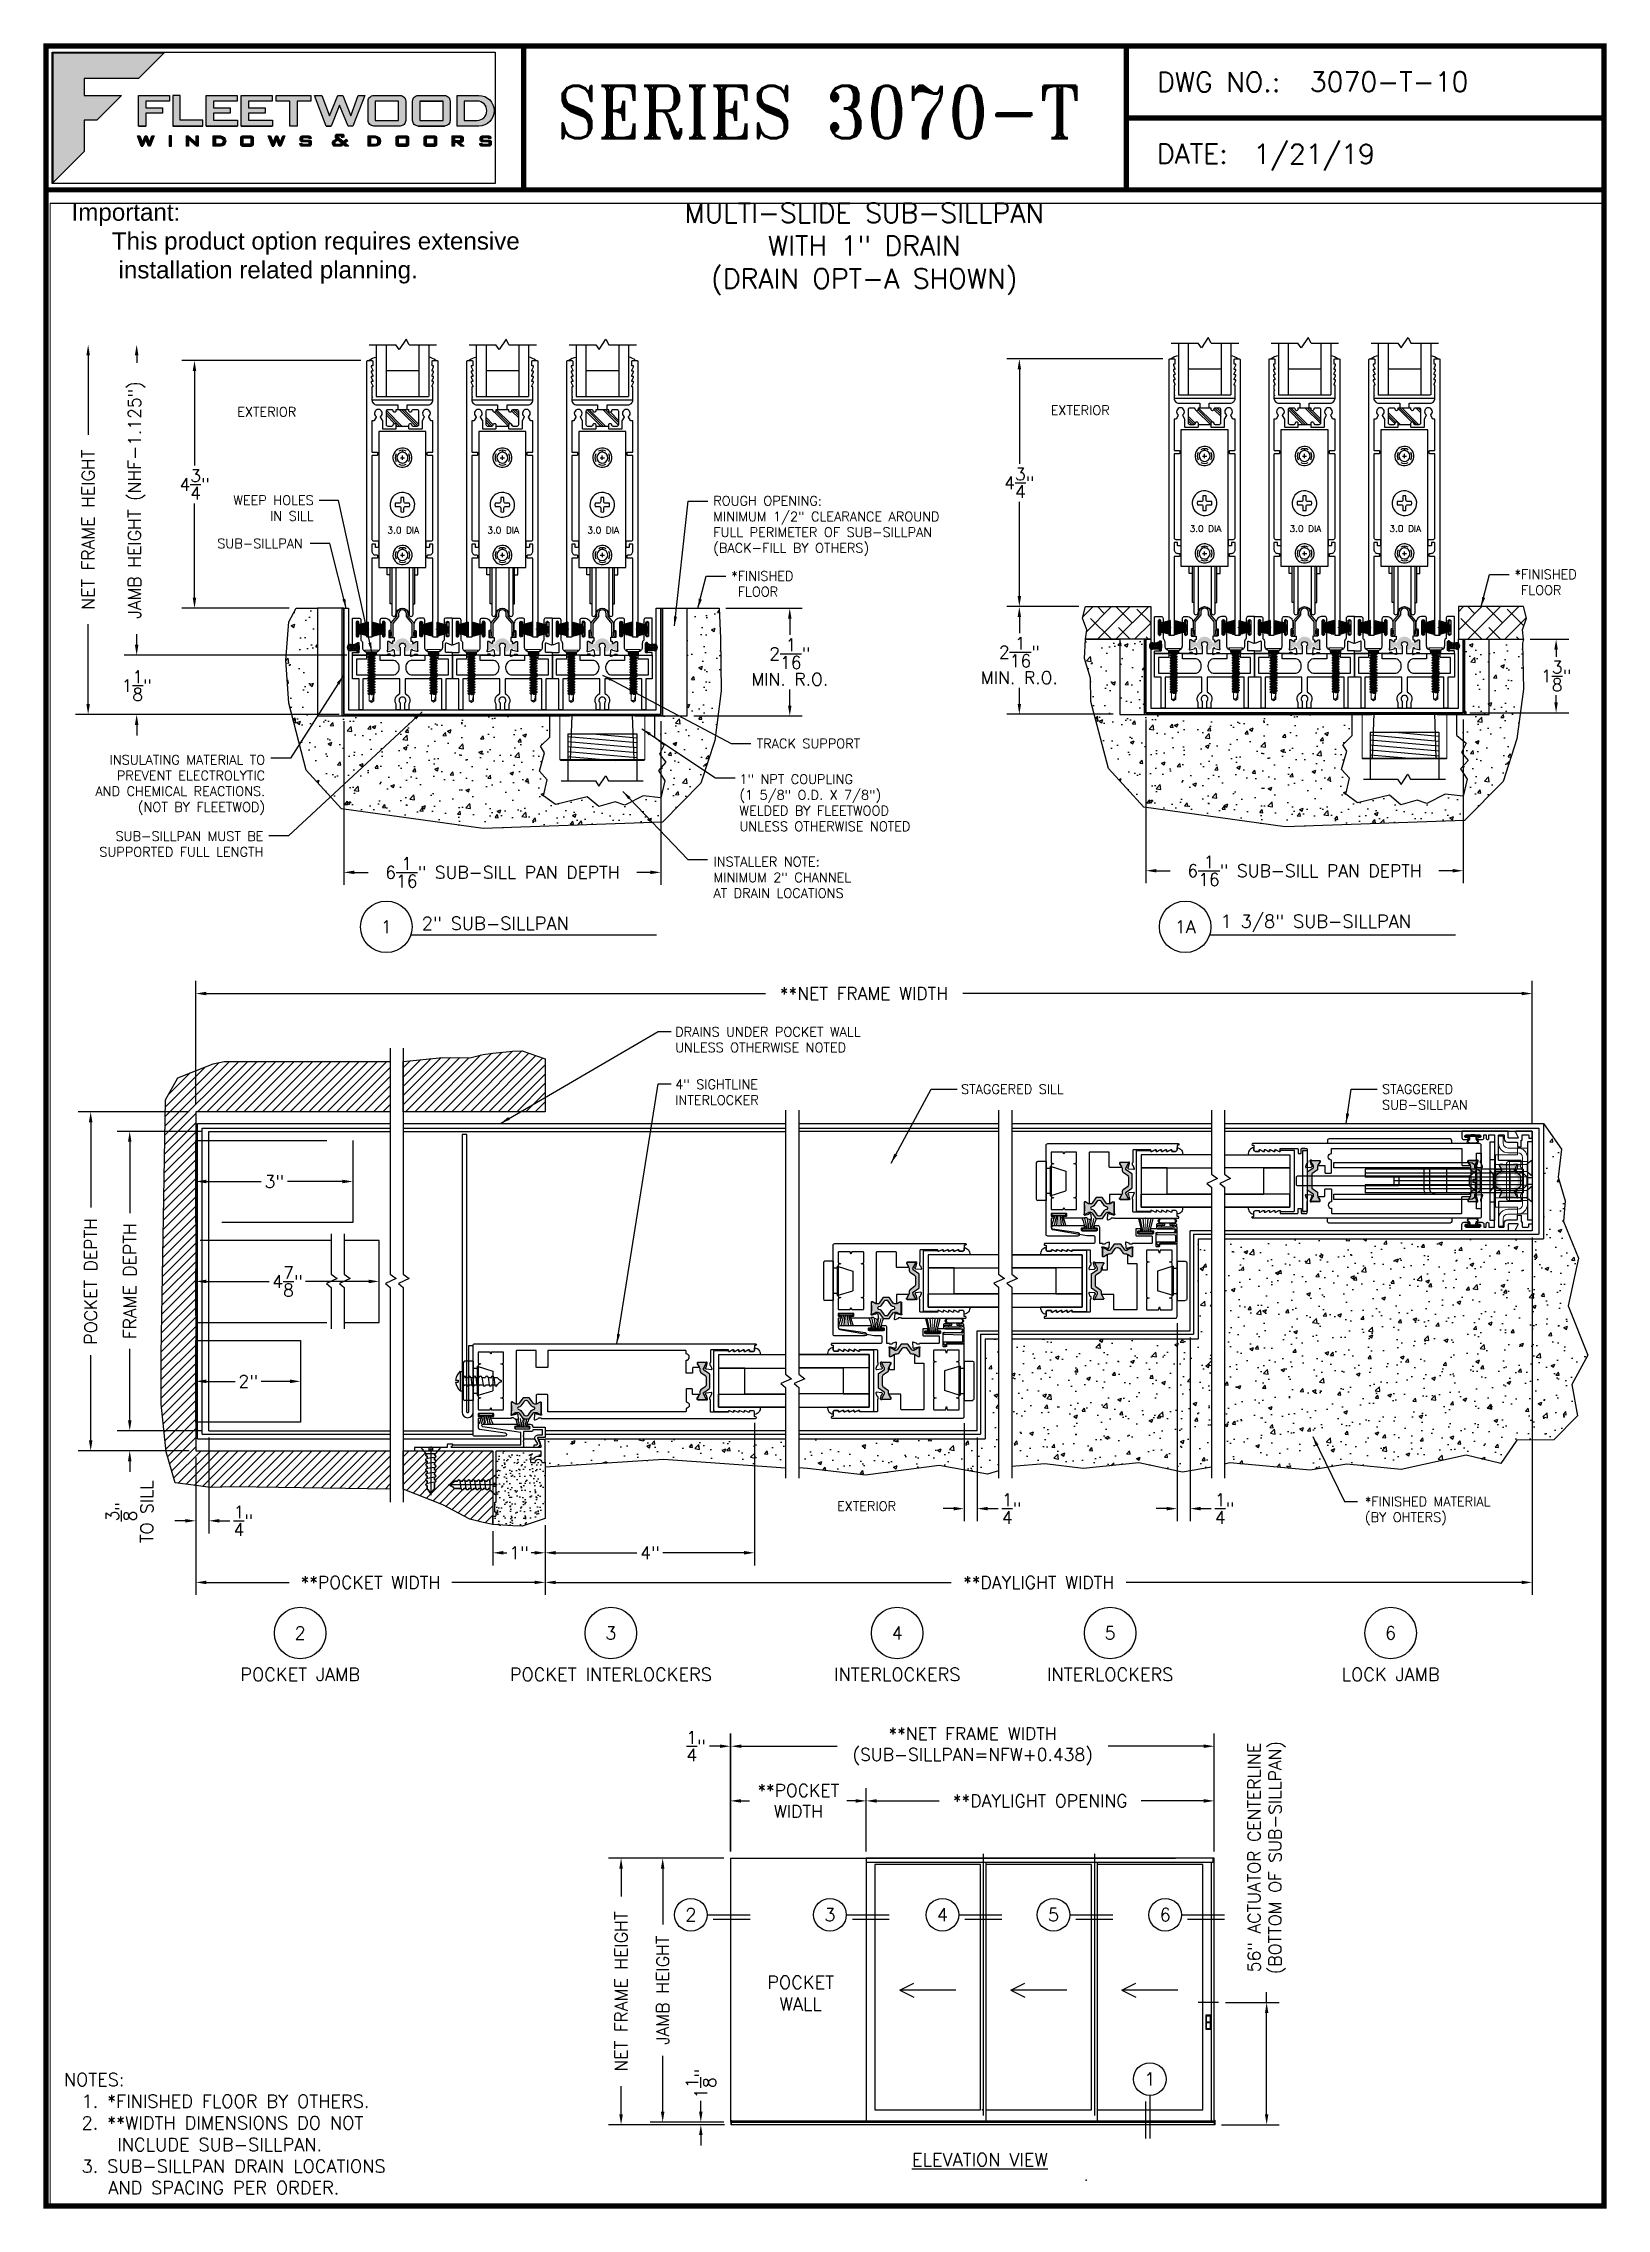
# Paper-space layout 'QUARTER SCALE - ONE INCH NPT' of a CAD drawing. Extents: x 0.3 to 7.8, y 0.1 to 10.4.
# The model-space entities are those that its viewports show. They can reach past a viewport. Long polylines and large blocks are cut down to what shows.
import ezdxf
from ezdxf.enums import TextEntityAlignment as Align

# ---------------------------------------------------------------- set-up
doc = ezdxf.new("R2010")
doc.units = 0
doc.header["$MEASUREMENT"] = 0
for name, pattern in [('CENTER', [2, 1.25, -0.25, 0.25, -0.25]), ('HIDDEN', [0.375, 0.25, -0.125]), ('PHANTOM2', [1.25, 0.625, -0.125, 0.125, -0.125, 0.125, -0.125]), ('SLD-Solid', [0])]:
    doc.linetypes.add(name, pattern=pattern)
doc.layers.get('0').update_dxf_attribs({"linetype": 'CONTINUOUS'})
doc.layers.get('DEFPOINTS').update_dxf_attribs({"color": 1, "linetype": 'CONTINUOUS'})
for name, color, linetype in [('61', 6, 'CONTINUOUS'), ('66', 6, 'HIDDEN'), ('ALUM-RED', 1, 'CONTINUOUS'), ('BACKUP PLATE', 6, 'CONTINUOUS'), ('BREAK', 6, 'CONTINUOUS'), ('CENTERLINE', 40, 'CENTER'), ('DIM', 4, 'CONTINUOUS'), ('ELEV_FRAME', 1, 'CONTINUOUS'), ('ELEV_VENT', 5, 'CONTINUOUS'), ('ELEVATION TEXT', 7, 'CONTINUOUS'), ('FRAME', 1, 'CONTINUOUS'), ('GEOM', 1, 'CONTINUOUS'), ('glass', 7, 'CONTINUOUS'), ('GLASS-VINYL', 7, 'CONTINUOUS'), ('HARDWARE', 7, 'CONTINUOUS'), ('HATCH', 7, 'CONTINUOUS'), ('I-STRUT', 7, 'CONTINUOUS'), ('MISC', 9, 'CONTINUOUS'), ('PANEL', 5, 'CONTINUOUS'), ('SASH', 5, 'CONTINUOUS'), ('SEAL', 7, 'CONTINUOUS'), ('SEALANT', 1, 'CONTINUOUS'), ('SHIM', 1, 'CONTINUOUS'), ('SILL-PAN', 7, 'CONTINUOUS'), ('STRIKE PLATE', 3, 'CONTINUOUS'), ('TEXT', 7, 'CONTINUOUS'), ('TITLE-BLOCK', 7, 'CONTINUOUS'), ('TRACK', 1, 'CONTINUOUS'), ('VENT', 5, 'CONTINUOUS'), ('WALL-CONDITION', 7, 'CONTINUOUS'), ('WALL_COND', 7, 'CONTINUOUS'), ('WATERPROOF_MATL', 5, 'CONTINUOUS'), ('WEEPING', 7, 'CONTINUOUS')]:
    doc.layers.add(name, color=color, linetype=linetype)
doc.layers.add('VP', color=40, linetype='CONTINUOUS', plot=False)
doc.styles.add('ARCH', font='archstyl.shx')
doc.styles.add('ROMANS', font='romans')
doc.styles.add('ROMANT', font='romant')
doc.styles.add('SIMPLEX-094', font='simplex.shx', dxfattribs={"height": 0.094})
doc.styles.get("Standard").update_dxf_attribs({"font": 'simplex.shx'})
doc.dimstyles.new('1x24', dxfattribs={"dimscale": 4, "dimtxt": 0.06, "dimasz": 0.05, "dimexe": 0.06, "dimexo": 0.032, "dimgap": 0.021, "dimtad": 0, "dimdec": 4, "dimlfac": 24, "dimzin": 4, "dimdsep": 46, "dimlunit": 5, "dimtxsty": 'ROMANS', "dimcen": 0.09, "dimadec": 0, "dimazin": 1, "dimtfac": 1, "dimtdec": 4, "dimtofl": 0, "dimtmove": 0, "dimatfit": 3, "dimfxl": 0, "dimtolj": 1, "dimtzin": 0, "dimarcsym": 0})
doc.dimstyles.new('ARROW', dxfattribs={"dimtxt": 0.125, "dimasz": 0.1875, "dimexe": 0.125, "dimexo": 0.125, "dimgap": 0.0625, "dimtad": 0, "dimdec": 4, "dimzin": 11, "dimdsep": 46, "dimtxsty": 'ARCH', "dimcen": 0.09375, "dimclrd": 256, "dimclre": 256, "dimclrt": 256, "dimadec": 4, "dimazin": 0, "dimtfac": 1, "dimtdec": 4, "dimtmove": 2, "dimatfit": 3, "dimfxl": 0, "dimfrac": 2, "dimtolj": 1, "dimtzin": 0, "dimarcsym": 0})
doc.dimstyles.new('QUARTER', dxfattribs={"dimscale": 4, "dimtxt": 0.06, "dimasz": 0.05, "dimexe": 0.06, "dimexo": 0.032, "dimgap": 0.021, "dimtad": 0, "dimdec": 4, "dimzin": 4, "dimdsep": 46, "dimlunit": 5, "dimtxsty": 'ROMANS', "dimcen": 0.09, "dimadec": 0, "dimazin": 1, "dimtfac": 1, "dimtdec": 4, "dimtofl": 0, "dimtmove": 0, "dimatfit": 3, "dimfxl": 0, "dimtolj": 1, "dimtzin": 0, "dimarcsym": 0})
doc.dimstyles.new('QUARTER HORIZONTAL', dxfattribs={"dimscale": 4, "dimtxt": 0.06, "dimasz": 0.05, "dimexe": 0.06, "dimexo": 0.032, "dimgap": 0.021, "dimtad": 0, "dimtih": 1, "dimtoh": 1, "dimdec": 4, "dimzin": 4, "dimdsep": 46, "dimlunit": 5, "dimtxsty": 'Standard', "dimcen": 0.09, "dimadec": 0, "dimazin": 1, "dimtfac": 1, "dimtdec": 4, "dimtofl": 0, "dimtmove": 0, "dimatfit": 3, "dimfxl": 0, "dimtolj": 1, "dimtzin": 0, "dimarcsym": 0})
doc.dimstyles.get("Standard").update_dxf_attribs({"dimtxt": 0.18, "dimasz": 0.18, "dimexe": 0.18, "dimexo": 0.0625, "dimgap": 0.09, "dimtad": 0, "dimtih": 1, "dimtoh": 1, "dimdec": 4, "dimzin": 0, "dimdsep": 46, "dimtxsty": 'Standard', "dimcen": 0.09, "dimadec": 0, "dimazin": 0, "dimtfac": 1, "dimtdec": 4, "dimtofl": 0, "dimtmove": 0, "dimatfit": 3, "dimfxl": 0, "dimtolj": 1, "dimtzin": 0, "dimarcsym": 0})
pattern_1 = [(228.0128, (-0.0139906, 0.0885), (-0.5, -0.5625), [0.0084085, -0.832443]), (184.9697, (-0.0196156, 0.08225), (0.75, 0.0625), [0.0144292, -1.4284953]), (132.5104, (-0.0339906, 0.081), (0.625, -0.6875), [0.0101742, -1.007252]), (267.2737, (-0.0583656, 0.065375), (0.0625, 1.25), [0.0131399, -1.3008474]), (292.8337, (-0.0589906, 0.05225), (-0.3125, 0.75), [0.0128847, -1.2755858]), (357.2737, (-0.0539906, 0.040375), (-1.25, 0.0625), [0.0131399, -1.3008474]), (37.6942, (-0.0408656, 0.03975), (-0.8125, -0.625), [0.0173768, -1.720303]), (72.2553, (-0.0271156, 0.050375), (0.4375, 1.375), [0.0164055, -1.624145]), (121.4296, (-0.0221156, 0.066), (-0.5, 0.8125), [0.0131844, -1.3052546]), (175.2364, (-0.0289906, 0.07725), (0.6875, -0.0625), [0.015052, -0.7375477]), (222.39744, (-0.0439906, 0.0785), (-0.75, -0.6875), [0.0194655, -1.927086]), (138.814, (0.0035094, 0.06475), (-0.4375, 0.375), [0.006644, -0.6577403]), (171.4692, (-0.0014906, 0.069125), (0.8125, -0.125), [0.0126398, -1.2513445]), (225, (-0.01399, 0.071), (-7e-18, -0.0625), [0.008839, -0.07955]), (203.1986, (-0.0183656, 0.0785), (0.3125, 0.125), [0.00476, -0.471226]), (291.8014, (-0.02274, 0.076625), (-0.0625, 0.1875), [0.0067314, -0.3298414]), (30.9638, (-0.020241, 0.070375), (0.1875, 0.125), [0.010933, -0.3535014]), (161.565, (-0.010866, 0.076), (0.125, -0.0625), [0.007906, -0.189737]), (16.3895, (-0.0589906, 0.076625), (0.625, 0.1875), [0.011075, -1.0964278]), (70.3462, (-0.0483656, 0.07975), (-0.25, -0.6875), [0.0092913, -0.919838]), (293.1986, (-0.0108656, 0.0885), (-0.125, 0.3125), [0.0095197, -0.466466]), (343.6105, (-0.0071156, 0.07975), (-0.625, 0.1875), [0.011075, -1.0964278]), (339.444, (-0.0589906, 0.037875), (-0.3125, 0.125), [0.01068, -0.52332]), (294.7751, (-0.0489906, 0.034125), (-0.3125, 0.6875), [0.0089486, -0.8859152]), (66.8014, (-0.0102406, 0.026), (0.125, 0.3125), [0.0095197, -0.466466]), (17.354, (-0.0064906, 0.03475), (-0.8125, -0.25), [0.010477, -1.037214]), (69.444, (-0.0408656, 0.026), (-0.125, -0.3125), [0.00534, -0.52866]), (101.31, (-0.01399, 0.026), (-0.0625, 0.25), [0.003187, -0.315502]), (165.964, (-0.014616, 0.029125), (0.1875, -0.0625), [0.012885, -0.2448094]), (186.009, (-0.0271156, 0.03225), (0.625, 0.0625), [0.0119406, -1.1821202]), (303.69, (-0.02024, 0.06475), (-0.0625, 0.125), [0.009014, -0.216333]), (353.1572, (-0.0152406, 0.05725), (1.0625, -0.125), [0.0157371, -1.5579727]), (60.9454, (0.0003844, 0.055375), (-0.25, -0.4375), [0.0064347, -0.637042]), (90, (0.00351, 0.061), (-0.0625, 0.0625), [0.00375, -0.05875]), (120.2564, (-0.0283656, 0.034125), (0.25, -0.4375), [0.0086827, -0.859595]), (48.0128, (-0.0327406, 0.041625), (0.5, 0.5625), [0.016817, -0.8240345]), (0, (-0.02149, 0.054125), (0.0625, 0.0625), [0.01625, -0.04625]), (325.3048, (-0.0052406, 0.054125), (0.625, -0.4375), [0.009882, -0.9783296]), (254.0546, (0.0028844, 0.0485), (-0.0625, -0.25), [0.0091, -0.445907]), (207.646, (0.0003844, 0.03975), (-1.1875, -0.625), [0.0148166, -1.4668421]), (175.4261, (-0.0127406, 0.032875), (-0.8125, 0.0625), [0.015675, -1.551817])]
pattern_2 = [(5, (-16.618363, 22.69481), (-0.00136181, 0.01556554), [])]
pattern_3 = [(355, (-16.618363, 18.815973), (-0.00136181, -0.01556554), [])]
pattern_4 = [(50, (50.81745, 3.58), (0.71726, -0.062752), [0.075, -0.825]), (355, (50.81745, 3.58), (-0.138751, 0.752192), [0.06, -0.66]), (100.4514, (50.8772, 3.57476), (0.57851, 0.68944), [0.06374, -0.701142]), (46.1842, (50.81745, 3.78), (1.06724, -0.16552), [0.1125, -1.2375]), (96.6356, (50.9064, 3.7662), (0.934663, 0.974118), [0.09561, -1.051713]), (351.1842, (50.8174, 3.78), (0.934662, 0.97412), [0.09, -0.99]), (21, (50.91745, 3.73), (0.596907, -0.402619), [0.075, -0.825]), (326, (50.91745, 3.73), (0.243315, 0.72515), [0.06, -0.66]), (71.4514, (50.9672, 3.69644), (0.840223, 0.32253), [0.06374, -0.701142]), (37.5, (50.81745, 3.58), (0.0121599, 0.3328939), [0, -0.652, 0, -0.67, 0, -0.6625]), (7.5, (50.81745, 3.58), (0.2630695, 0.3944117), [0, -0.382, 0, -0.637, 0, -0.2525]), (327.5, (50.59445, 3.58), (0.5338224, -0.0225549), [0, -0.25, 0, -0.78, 0, -1.035]), (317.5, (50.49445, 3.58), (0.583186, 0.100105), [0, -0.325, 0, -0.518, 0, -0.735])]
pattern_5 = [(45, (-134.68352, 1e-14), (-0.1767767, 0.1767767), []), (135, (-134.68352, 1e-14), (-0.5303301, 0.1767767), [0.625, -0.375])]

psp = doc.layouts.new('QUARTER SCALE - ONE INCH NPT')

# ---------------------------------------------------------------- texts
at = {"layer": 'ELEVATION TEXT', "insert": (4.219, 9.687), "char_height": 0.094, "width": 2.79137, "attachment_point": 2}
psp.add_mtext('MULTI-SLIDE SUB-SILLPAN\\PWITH 1" DRAIN\\P(DRAIN OPT-A SHOWN)', dxfattribs=at)

msp = doc.modelspace()

# ---------------------------------------------------------------- texts
for tag, p in [('1', (6.4601685, 24.4266234)), ('1A', (21.7141523, 24.4266234)), ('2', (4.8141947, 10.9428035)), ('3', (10.746227, 10.9428035)), ('4', (16.2144702, 10.9428035)), ('5', (20.2805354, 10.9428035)), ('6', (25.635663, 10.9428035))]:
    msp.add_attdef(tag, text='', height=0.244125).set_placement(p, align=Align.MIDDLE_CENTER)
at = {"layer": 'HARDWARE'}
for p in [(6.7841757, 31.9370606), (8.6921757, 31.9370606), (10.6001757, 31.9370621), (22.1006594, 31.9683106), (24.0086594, 31.9683106), (25.9166594, 31.9683121)]:
    msp.add_text('3.0 DIA', height=0.125, dxfattribs=at).set_placement(p, align=Align.CENTER)
at = {"layer": 'TEXT'}
for p in [(3.6131052, 34.1704461), (19.1465959, 34.2016961)]:
    msp.add_text('EXTERIOR', height=0.18, dxfattribs=at).set_placement(p)
at = {"layer": 'TEXT', "style": 'ROMANS'}
msp.add_text('EXTERIOR', height=0.18, dxfattribs=at).set_placement((15.0666449, 13.2741713))
at = {"layer": 'TEXT'}
for s, p in [('2', (12.275128, 5.5621842)), ('3', (14.9305244, 5.5621842)), ('4', (17.07812, 5.5621842)), ('5', (19.1990397, 5.5621842)), ('6', (21.3327128, 5.5621842)), ('1', (21.0392699, 2.4250454))]:
    msp.add_text(s, height=0.248, dxfattribs=at).set_placement(p, align=Align.MIDDLE_CENTER)
at = {"layer": 'TEXT', "style": 'ROMANS'}
msp.add_text('%%UELEVATION VIEW', height=0.248, dxfattribs=at).set_placement((17.7922471, 0.7624843), align=Align.CENTER)
at = {"layer": 'TEXT'}
for s, insert, char_height, width, attachment_point in [('{\\fArial|b0|i0|c0|p32;\\H0.8333x;Important:\\P      This product option requires extensive\\P       installation related planning.}', (0.45, 38.2392301), 0.396, 29.08271583, 1), ('POCKET\\PWALL', (14.3716765, 4.0656019), 0.248, 1.587109916, 5)]:
    msp.add_mtext(s, dxfattribs=dict(at, insert=insert, char_height=char_height, width=width, attachment_point=attachment_point))
at = {"layer": 'TEXT', "char_height": 0.18, "style": 'ROMANS'}
for s, insert, attachment_point in [('WEEP HOLES \\PIN SILL', (5.0731244, 32.182442), 9), ('\\A1;ROUGH OPENING:\\PMINIMUM 1/2" CLEARANCE AROUND\\PFULL PERIMETER OF SUB-SILLPAN\\P(BACK-FILL BY OTHERS)', (12.7019529, 32.6521857), 1), ('SUB-SILLPAN', (4.8672121, 31.6574809), 9), ('*FINISHED\\P FLOOR', (13.0462649, 30.7365847), 7), ('INSULATING MATERIAL TO \\PPREVENT ELECTROLYTIC \\PAND CHEMICAL REACTIONS.\\P(NOT BY FLEETWOD)', (4.1450914, 26.5657614), 9), ('TRACK SUPPORT', (13.5322456, 27.8360026), 7), ('\\A1;1" NPT COUPLING\\P(1 5/8" O.D. X 7/8")\\PWELDED BY FLEETWOOD\\PUNLESS OTHERWISE NOTED', (13.2019813, 26.2555426), 7), ('SUB-SILLPAN MUST BE\\PSUPPORTED FULL LENGTH', (4.1121824, 26.2479189), 3), ('INSTALLER NOTE:\\PMINIMUM 2" CHANNEL\\PAT DRAIN LOCATIONS', (12.706693, 24.9811592), 7), ('DRAINS UNDER POCKET WALL\\PUNLESS OTHERWISE NOTED', (11.9747954, 22.0325408), 7), ('4" SIGHTLINE\\PINTERLOCKER', (11.9747954, 21.0293565), 7), ('STAGGERED SILL', (17.4350872, 21.2383056), 7), ('STAGGERED\\PSUB-SILLPAN', (25.4726157, 20.9394611), 7)]:
    msp.add_mtext(s, dxfattribs=dict(at, insert=insert, attachment_point=attachment_point))
at = {"layer": 'TEXT', "style": 'ROMANS'}
for s, insert, char_height, width, attachment_point in [('*FINISHED\\P FLOOR', (28.0031798, 30.7678347), 0.18, 1.911616105, 7), ('2" SUB-SILLPAN', (7.1364397, 24.4924167), 0.248, 5.41566832, 4), ('1 3/8" SUB-SILLPAN', (22.3904234, 24.4924167), 0.248, 4.770290033, 4), ('POCKET JAMB', (4.8141947, 10.1507843), 0.248, 4.770290033, 5), ('POCKET INTERLOCKERS', (10.746227, 10.1507843), 0.248, 4.770290033, 5), ('INTERLOCKERS', (16.2144702, 10.1507843), 0.248, 4.770290033, 5), ('INTERLOCKERS', (20.2805354, 10.1507843), 0.248, 4.770290033, 5), ('LOCK JAMB', (25.635663, 10.1507843), 0.248, 4.770290033, 5), ('\\A1;NOTES: \\P  1. *FINISHED FLOOR BY OTHERS.\\P  2. **WIDTH DIMENSIONS DO NOT\\P      INCLUDE SUB-SILLPAN. \\P  3. SUB-SILLPAN DRAIN LOCATIONS\\P     AND SPACING PER ORDER.', (0.300805, 1.3821474), 0.248, 13.04109849, 4)]:
    msp.add_mtext(s, dxfattribs=dict(at, insert=insert, char_height=char_height, width=width, attachment_point=attachment_point))
at = {"layer": 'TEXT', "insert": (25.145216, 13.5440393), "char_height": 0.18, "attachment_point": 1}
msp.add_mtext('*FINISHED MATERIAL\\P(BY OHTERS)', dxfattribs=at)

# ---------------------------------------------------------------- blocks, each defined once
blk = doc.blocks.new('Fleetwood_Logo_6-10-15')
h = blk.add_hatch(color=154)
h.dxf.hatch_style = 1
h.paths.add_polyline_path([(0.2526, -0.0017), (0.0019, -0.0017), (0.0019, -0.2942), (0.0725, -0.2236), (0.0725, -0.1535), (0.1007, -0.1535), (0.1567, -0.0976), (0.0725, -0.0976), (0.0725, -0.0596), (0.1946, -0.0596)])
h = blk.add_hatch(color=251)
h.dxf.hatch_style = 1
h.paths.add_polyline_path([(0.2487, -0.1256), (0.2112, -0.1256), (0.2112, -0.1102), (0.2647, -0.1102), (0.2647, -0.0976), (0.1946, -0.0976), (0.1946, -0.1667), (0.2112, -0.1667), (0.2112, -0.1377), (0.2487, -0.1377)])
h = blk.add_hatch(color=251)
h.dxf.hatch_style = 1
h.paths.add_polyline_path([(0.2886, -0.0976), (0.272, -0.0976), (0.272, -0.1667), (0.3401, -0.1667), (0.3401, -0.1535), (0.2886, -0.1535)])
h = blk.add_hatch(color=251)
h.dxf.hatch_style = 1
h.paths.add_polyline_path([(0.4175, -0.0976), (0.3474, -0.0976), (0.3474, -0.1667), (0.4185, -0.1667), (0.4185, -0.1534), (0.364, -0.1534), (0.364, -0.1377), (0.4015, -0.1377), (0.4015, -0.1256), (0.364, -0.1256), (0.364, -0.1102), (0.4175, -0.1102)])
h = blk.add_hatch(color=251)
h.dxf.hatch_style = 1
h.paths.add_polyline_path([(0.4965, -0.0976), (0.4264, -0.0976), (0.4264, -0.1667), (0.4975, -0.1667), (0.4975, -0.1534), (0.443, -0.1534), (0.443, -0.1377), (0.4804, -0.1377), (0.4804, -0.1256), (0.443, -0.1256), (0.443, -0.1102), (0.4965, -0.1102)])
h = blk.add_hatch(color=251)
h.dxf.hatch_style = 1
h.paths.add_polyline_path([(0.5842, -0.0976), (0.5054, -0.0976), (0.5054, -0.1102), (0.5365, -0.1102), (0.5365, -0.1667), (0.5531, -0.1667), (0.5531, -0.1102), (0.5842, -0.1102)])
h = blk.add_hatch(color=251)
h.dxf.hatch_style = 1
h.paths.add_polyline_path([(0.6089, -0.0976), (0.5921, -0.0976), (0.6188, -0.1667), (0.63, -0.1667), (0.6489, -0.1192), (0.6679, -0.1667), (0.6789, -0.1667), (0.7056, -0.0976), (0.6908, -0.0976), (0.6742, -0.1433), (0.6558, -0.0976), (0.6446, -0.0976), (0.6261, -0.1433)])
h = blk.add_hatch(color=251)
h.dxf.hatch_style = 1
h.paths.add_polyline_path([(0.7853, -0.0976), (0.726, -0.0976, 0.414214), (0.7133, -0.1102), (0.7133, -0.154, 0.414214), (0.726, -0.1667), (0.7853, -0.1667, 0.414214), (0.798, -0.154), (0.798, -0.1102, 0.414214)])
h.paths.add_polyline_path([(0.7819, -0.1102), (0.7819, -0.154), (0.7294, -0.154), (0.7294, -0.1102)], flags=16)
h = blk.add_hatch(color=251)
h.dxf.hatch_style = 1
h.paths.add_polyline_path([(0.8856, -0.0976), (0.8262, -0.0976, 0.414214), (0.8136, -0.1102), (0.8136, -0.154, 0.414214), (0.8262, -0.1667), (0.8856, -0.1667, 0.414214), (0.8982, -0.154), (0.8982, -0.1102, 0.414214)])
h.paths.add_polyline_path([(0.8822, -0.1102), (0.8822, -0.154), (0.8296, -0.154), (0.8296, -0.1102)], flags=16)
h = blk.add_hatch(color=251)
h.dxf.hatch_style = 1
h.paths.add_polyline_path([(0.9632, -0.0976), (0.914, -0.0976), (0.914, -0.1667), (0.9632, -0.1667, 1)])
h.paths.add_polyline_path([(0.9301, -0.1102), (0.9593, -0.1102, -1), (0.9593, -0.154), (0.9301, -0.154)], flags=16)
h = blk.add_hatch(color=7)
h.dxf.hatch_style = 1
h.paths.add_polyline_path([(0.2301, -0.1891), (0.2251, -0.1891), (0.2196, -0.2043), (0.2134, -0.1891), (0.2097, -0.1891), (0.2035, -0.2043), (0.1978, -0.1891), (0.1922, -0.1891), (0.2011, -0.2121), (0.2048, -0.2121), (0.2112, -0.1963), (0.2175, -0.2121), (0.2212, -0.2121)])
h = blk.add_hatch(color=7)
h.dxf.hatch_style = 1
h.paths.add_polyline_path([(0.2691, -0.1891), (0.2637, -0.1891), (0.2637, -0.2118), (0.2637, -0.2121), (0.2691, -0.2121)])
h = blk.add_hatch(color=7)
h.dxf.hatch_style = 1
h.paths.add_polyline_path([(0.3077, -0.1964), (0.3259, -0.2121), (0.3298, -0.2121), (0.3298, -0.1891), (0.325, -0.1891), (0.325, -0.2047), (0.3067, -0.1891), (0.3029, -0.1891), (0.3029, -0.2121), (0.3077, -0.2121)])
h = blk.add_hatch(color=7)
h.dxf.hatch_style = 1
h.paths.add_polyline_path([(0.3801, -0.1891), (0.3637, -0.1891), (0.3637, -0.2121), (0.3801, -0.2121, 1)])
h.paths.add_polyline_path([(0.3691, -0.2079), (0.3691, -0.1933), (0.3788, -0.1933, -1), (0.3788, -0.2079)], flags=16)
h = blk.add_hatch(color=7)
h.dxf.hatch_style = 1
h.paths.add_polyline_path([(0.4537, -0.2079), (0.4537, -0.1933, 0.414214), (0.4495, -0.1891), (0.4297, -0.1891, 0.414214), (0.4255, -0.1933), (0.4255, -0.2079, 0.414214), (0.4297, -0.2121), (0.4495, -0.2121, 0.414214)])
h.paths.add_polyline_path([(0.4308, -0.2079), (0.4308, -0.1933), (0.4484, -0.1933), (0.4484, -0.2079)], flags=16)
h = blk.add_hatch(color=7)
h.dxf.hatch_style = 1
h.paths.add_polyline_path([(0.5253, -0.1891), (0.5203, -0.1891), (0.5148, -0.2043), (0.5087, -0.1891), (0.5049, -0.1891), (0.4988, -0.2043), (0.493, -0.1891), (0.4874, -0.1891), (0.4963, -0.2121), (0.5, -0.2121), (0.5064, -0.1963), (0.5127, -0.2121), (0.5164, -0.2121)])
h = blk.add_hatch(color=7)
h.dxf.hatch_style = 1
h.paths.add_polyline_path([(0.5801, -0.1891), (0.5643, -0.1891, 0.414214), (0.56, -0.1933), (0.56, -0.1981, 0.414214), (0.5643, -0.2024), (0.58, -0.2024), (0.58, -0.2078), (0.5637, -0.2078), (0.5637, -0.2052), (0.5591, -0.2062), (0.5591, -0.2078, 0.414214), (0.5634, -0.2121), (0.5805, -0.2121, 0.414214), (0.5848, -0.2078), (0.5848, -0.2024, 0.414214), (0.5805, -0.1982), (0.5648, -0.1982), (0.5648, -0.193), (0.5798, -0.193), (0.5798, -0.1958), (0.5843, -0.1948), (0.5843, -0.1933, 0.414214)])
h = blk.add_hatch(color=7)
h.dxf.hatch_style = 1
h.paths.add_polyline_path([(0.645, -0.1913, -0.222262), (0.6447, -0.1906), (0.6447, -0.1892), (0.6535, -0.1892), (0.6535, -0.193), (0.6587, -0.1918), (0.6587, -0.189, 0.414214), (0.6544, -0.1847), (0.6437, -0.1847, 0.414214), (0.6394, -0.189), (0.6394, -0.1922, 0.222262), (0.6407, -0.1948), (0.6415, -0.1955), (0.6345, -0.1998, 0.260684), (0.6329, -0.2027), (0.6329, -0.2078, 0.414214), (0.6372, -0.2121), (0.6514, -0.2121, 0.17577), (0.6536, -0.2113), (0.657, -0.2085), (0.6614, -0.2121), (0.6699, -0.2121), (0.6613, -0.2049), (0.6676, -0.1997), (0.6637, -0.1964), (0.6574, -0.2017)])
h.paths.add_polyline_path([(0.6532, -0.2052), (0.6509, -0.2072, -0.17577), (0.6502, -0.2074), (0.6382, -0.2074), (0.6382, -0.2033, -0.260684), (0.6387, -0.2025), (0.6451, -0.1985)], flags=16)
h = blk.add_hatch(color=7)
h.dxf.hatch_style = 1
h.paths.add_polyline_path([(0.7294, -0.1891), (0.713, -0.1891), (0.713, -0.2121), (0.7294, -0.2121, 1)])
h.paths.add_polyline_path([(0.7184, -0.2079), (0.7184, -0.1933), (0.7281, -0.1933, -1), (0.7281, -0.2079)], flags=16)
h = blk.add_hatch(color=7)
h.dxf.hatch_style = 1
h.paths.add_polyline_path([(0.8045, -0.2079), (0.8045, -0.1933, 0.414214), (0.8003, -0.1891), (0.7805, -0.1891, 0.414214), (0.7763, -0.1933), (0.7763, -0.2079, 0.414214), (0.7805, -0.2121), (0.8003, -0.2121, 0.414214)])
h.paths.add_polyline_path([(0.7816, -0.2079), (0.7816, -0.1933), (0.7992, -0.1933), (0.7992, -0.2079)], flags=16)
h = blk.add_hatch(color=7)
h.dxf.hatch_style = 1
h.paths.add_polyline_path([(0.8678, -0.2079), (0.8678, -0.1933, 0.414214), (0.8636, -0.1891), (0.8438, -0.1891, 0.414214), (0.8396, -0.1933), (0.8396, -0.2079, 0.414214), (0.8438, -0.2121), (0.8636, -0.2121, 0.414214)])
h.paths.add_polyline_path([(0.8449, -0.2079), (0.8449, -0.1933), (0.8624, -0.1933), (0.8624, -0.2079)], flags=16)
h = blk.add_hatch(color=7)
h.dxf.hatch_style = 1
h.paths.add_polyline_path([(0.9277, -0.1993), (0.9277, -0.1933, 0.414214), (0.9235, -0.1891), (0.9028, -0.1891), (0.9028, -0.2121), (0.9082, -0.2121), (0.9082, -0.2035), (0.9131, -0.2035), (0.9224, -0.2121), (0.9303, -0.2121), (0.9197, -0.2035), (0.9235, -0.2035, 0.414214)])
h.paths.add_polyline_path([(0.9082, -0.1993), (0.9082, -0.1933), (0.9214, -0.1933, -0.414214), (0.9224, -0.1943), (0.9224, -0.1983, -0.414214), (0.9214, -0.1993)], flags=16)
h = blk.add_hatch(color=7)
h.dxf.hatch_style = 1
h.paths.add_polyline_path([(0.9867, -0.1982), (0.971, -0.1982), (0.971, -0.193), (0.9859, -0.193), (0.9859, -0.1958), (0.9905, -0.1948), (0.9905, -0.1933, 0.414214), (0.9863, -0.1891), (0.9705, -0.1891, 0.414214), (0.9662, -0.1933), (0.9662, -0.1981, 0.414214), (0.9705, -0.2024), (0.9862, -0.2024), (0.9862, -0.2078), (0.9699, -0.2078), (0.9699, -0.2052), (0.9653, -0.2062), (0.9653, -0.2078, 0.414214), (0.9696, -0.2121), (0.9867, -0.2121, 0.414214), (0.991, -0.2078), (0.991, -0.2024, 0.414214)])
at = {"layer": 'VP'}
for p, q in [((0.1946, -0.0976), (0.2647, -0.0976)), ((0.3474, -0.0976), (0.4175, -0.0976)), ((0.5054, -0.0976), (0.5842, -0.0976)), ((0.8296, -0.1102), (0.8822, -0.1102)), ((0.1946, -0.1667), (0.2112, -0.1667)), ((0.4308, -0.1933), (0.4484, -0.1933)), ((0.7816, -0.1933), (0.7992, -0.1933)), ((0.8262, -0.1667), (0.8856, -0.1667)), ((0.8296, -0.154), (0.8822, -0.154)), ((0.8449, -0.1933), (0.8624, -0.1933)), ((0.4297, -0.2121), (0.4495, -0.2121)), ((0.4308, -0.2079), (0.4484, -0.2079)), ((0.7805, -0.2121), (0.8003, -0.2121)), ((0.7816, -0.2079), (0.7992, -0.2079)), ((0.8438, -0.2121), (0.8636, -0.2121)), ((0.8449, -0.2079), (0.8624, -0.2079))]:
    blk.add_line(p, q, dxfattribs=at)
for points in [[(0, 0), (1, 0), (1, -0.2964), (0, -0.2964)], [(0.2112, -0.1102), (0.2112, -0.1256), (0.2487, -0.1256), (0.2487, -0.1377), (0.2112, -0.1377), (0.2112, -0.1667), (0.1946, -0.1667), (0.1946, -0.0976), (0.2647, -0.0976), (0.2647, -0.1102)], [(0.5365, -0.1102), (0.5054, -0.1102), (0.5054, -0.0976), (0.5842, -0.0976), (0.5842, -0.1102), (0.5531, -0.1102), (0.5531, -0.1667), (0.5365, -0.1667)], [(0.7294, -0.1102), (0.7294, -0.154), (0.7819, -0.154), (0.7819, -0.1102)], [(0.8296, -0.1102), (0.8296, -0.154), (0.8822, -0.154), (0.8822, -0.1102)], [(0.3077, -0.1964), (0.3077, -0.2121), (0.3029, -0.2121), (0.3029, -0.1891), (0.3067, -0.1891), (0.325, -0.2047), (0.325, -0.1891), (0.3298, -0.1891), (0.3298, -0.2121), (0.3259, -0.2121)], [(0.4308, -0.2079), (0.4308, -0.1933), (0.4484, -0.1933), (0.4484, -0.2079)], [(0.7816, -0.2079), (0.7816, -0.1933), (0.7992, -0.1933), (0.7992, -0.2079)], [(0.8449, -0.2079), (0.8449, -0.1933), (0.8624, -0.1933), (0.8624, -0.2079)]]:
    blk.add_lwpolyline(points, close=True, dxfattribs=at)
for points in [[(0.072, -0.2241), (0.0019, -0.2942), (0.0019, -0.0017), (0.2526, -0.0017), (0.1946, -0.0596), (0.0725, -0.0596), (0.0725, -0.0976), (0.1567, -0.0976), (0.1007, -0.1535), (0.0725, -0.1535), (0.0725, -0.2241)], [(0.3401, -0.1667), (0.272, -0.1667), (0.3401, -0.1667), (0.3401, -0.1535), (0.2886, -0.1535), (0.2886, -0.0976), (0.272, -0.0976), (0.272, -0.1667)], [(0.364, -0.1667), (0.3474, -0.1667), (0.3474, -0.0976), (0.4175, -0.0976), (0.4175, -0.1102), (0.364, -0.1102), (0.364, -0.1256), (0.4015, -0.1256), (0.4015, -0.1377), (0.364, -0.1377), (0.364, -0.1534), (0.4185, -0.1534), (0.4185, -0.1667), (0.3474, -0.1667), (0.4185, -0.1667)], [(0.443, -0.1667), (0.4264, -0.1667), (0.4264, -0.0976), (0.4965, -0.0976), (0.4965, -0.1102), (0.443, -0.1102), (0.443, -0.1256), (0.4804, -0.1256), (0.4804, -0.1377), (0.443, -0.1377), (0.443, -0.1534), (0.4975, -0.1534), (0.4975, -0.1667), (0.4264, -0.1667), (0.4965, -0.1667)], [(0.6188, -0.1667), (0.63, -0.1667), (0.6188, -0.1667), (0.5921, -0.0976), (0.6089, -0.0976), (0.6261, -0.1433), (0.6446, -0.0976), (0.6558, -0.0976), (0.6742, -0.1433), (0.6908, -0.0976), (0.7056, -0.0976), (0.6789, -0.1667), (0.6679, -0.1667), (0.6489, -0.1192), (0.63, -0.1667)], [(0.2011, -0.2121), (0.2048, -0.2121), (0.2011, -0.2121), (0.1922, -0.1891), (0.1978, -0.1891), (0.2035, -0.2043), (0.2097, -0.1891), (0.2134, -0.1891), (0.2196, -0.2043), (0.2251, -0.1891), (0.2301, -0.1891), (0.2212, -0.2121), (0.2175, -0.2121), (0.2112, -0.1963), (0.2048, -0.2121)], [(0.2637, -0.1891), (0.2637, -0.2121), (0.2691, -0.2121), (0.2691, -0.1891), (0.2637, -0.1891), (0.2637, -0.2118)], [(0.4963, -0.2121), (0.5, -0.2121), (0.4963, -0.2121), (0.4874, -0.1891), (0.493, -0.1891), (0.4988, -0.2043), (0.5049, -0.1891), (0.5087, -0.1891), (0.5148, -0.2043), (0.5203, -0.1891), (0.5253, -0.1891), (0.5164, -0.2121), (0.5127, -0.2121), (0.5064, -0.1963), (0.5, -0.2121)]]:
    blk.add_lwpolyline(points, dxfattribs=at)
for points in [[(0.726, -0.1667, -0.414214), (0.7133, -0.154), (0.7133, -0.1102, -0.414214), (0.726, -0.0976), (0.7853, -0.0976, -0.414214), (0.798, -0.1102), (0.798, -0.154, -0.414214), (0.7853, -0.1667)], [(0.8262, -0.1667, -0.414214), (0.8136, -0.154), (0.8136, -0.1102, -0.414214), (0.8262, -0.0976), (0.8856, -0.0976, -0.414214), (0.8982, -0.1102), (0.8982, -0.154, -0.414214), (0.8856, -0.1667)], [(0.914, -0.1667), (0.914, -0.0976), (0.9632, -0.0976, -1), (0.9632, -0.1667)], [(0.9301, -0.1102), (0.9301, -0.154), (0.9593, -0.154, 1), (0.9593, -0.1102)], [(0.3637, -0.2121), (0.3637, -0.1891), (0.3801, -0.1891, -1), (0.3801, -0.2121)], [(0.3691, -0.2079), (0.3691, -0.1933), (0.3788, -0.1933, -1), (0.3788, -0.2079)], [(0.4297, -0.2121, -0.414214), (0.4255, -0.2079), (0.4255, -0.1933, -0.414214), (0.4297, -0.1891), (0.4495, -0.1891, -0.414214), (0.4537, -0.1933), (0.4537, -0.2079, -0.414214), (0.4495, -0.2121)], [(0.6614, -0.2121), (0.657, -0.2085), (0.6536, -0.2113, -0.17577), (0.6514, -0.2121), (0.6372, -0.2121, -0.414214), (0.6329, -0.2078), (0.6329, -0.2027, -0.260684), (0.6345, -0.1998), (0.6415, -0.1955), (0.6407, -0.1948, -0.222262), (0.6394, -0.1922), (0.6394, -0.189, -0.414214), (0.6437, -0.1847), (0.6544, -0.1847, -0.414214), (0.6587, -0.189), (0.6587, -0.1918), (0.6535, -0.193), (0.6535, -0.1892), (0.6447, -0.1892), (0.6447, -0.1906, 0.222262), (0.645, -0.1913), (0.6574, -0.2017), (0.6637, -0.1964), (0.6676, -0.1997), (0.6613, -0.2049), (0.6699, -0.2121)], [(0.713, -0.2121), (0.713, -0.1891), (0.7294, -0.1891, -1), (0.7294, -0.2121)], [(0.7184, -0.1933), (0.7184, -0.2079), (0.7281, -0.2079, 1), (0.7281, -0.1933)], [(0.7805, -0.2121, -0.414214), (0.7763, -0.2079), (0.7763, -0.1933, -0.414214), (0.7805, -0.1891), (0.8003, -0.1891, -0.414214), (0.8045, -0.1933), (0.8045, -0.2079, -0.414214), (0.8003, -0.2121)], [(0.8438, -0.2121, -0.414214), (0.8396, -0.2079), (0.8396, -0.1933, -0.414214), (0.8438, -0.1891), (0.8636, -0.1891, -0.414214), (0.8678, -0.1933), (0.8678, -0.2079, -0.414214), (0.8636, -0.2121)], [(0.9131, -0.2035), (0.9082, -0.2035), (0.9082, -0.2121), (0.9028, -0.2121), (0.9028, -0.1891), (0.9235, -0.1891, -0.414214), (0.9277, -0.1933), (0.9277, -0.1993, -0.414214), (0.9235, -0.2035), (0.9197, -0.2035), (0.9303, -0.2121), (0.9224, -0.2121)], [(0.9214, -0.1933), (0.9082, -0.1933), (0.9082, -0.1993), (0.9214, -0.1993, 0.414214), (0.9224, -0.1983), (0.9224, -0.1943, 0.414214)], [(0.6387, -0.2025, 0.260684), (0.6382, -0.2033), (0.6382, -0.2074), (0.6502, -0.2074, 0.17577), (0.6509, -0.2072), (0.6532, -0.2052), (0.6451, -0.1985)]]:
    blk.add_lwpolyline(points, format="xyb", close=True, dxfattribs=at)
for points in [[(0.5848, -0.2024), (0.5848, -0.2078, -0.414214), (0.5805, -0.2121), (0.5634, -0.2121, -0.414214), (0.5591, -0.2078), (0.5591, -0.2062), (0.5637, -0.2052), (0.5637, -0.2078), (0.58, -0.2078), (0.58, -0.2024), (0.5643, -0.2024, -0.414214), (0.56, -0.1981), (0.56, -0.1933, -0.414214), (0.5643, -0.1891), (0.5801, -0.1891, -0.414214), (0.5843, -0.1933), (0.5843, -0.1948), (0.5798, -0.1958), (0.5798, -0.193), (0.5648, -0.193), (0.5648, -0.1982), (0.5805, -0.1982, -0.414214), (0.5848, -0.2024)], [(0.991, -0.2024), (0.991, -0.2078, -0.414214), (0.9867, -0.2121), (0.9696, -0.2121, -0.414214), (0.9653, -0.2078), (0.9653, -0.2062), (0.9699, -0.2052), (0.9699, -0.2078), (0.9862, -0.2078), (0.9862, -0.2024), (0.9705, -0.2024, -0.414214), (0.9662, -0.1981), (0.9662, -0.1933, -0.414214), (0.9705, -0.1891), (0.9863, -0.1891, -0.414214), (0.9905, -0.1933), (0.9905, -0.1948), (0.9859, -0.1958), (0.9859, -0.193), (0.971, -0.193), (0.971, -0.1982), (0.9867, -0.1982, -0.414214), (0.991, -0.2024)]]:
    blk.add_lwpolyline(points, format="xyb", dxfattribs=at)
blk = doc.blocks.new('A-SIZE_P (NO SCALE)')
at = {"const_width": 0.025}
blk.add_lwpolyline([(0.313, 0.125), (7.751, 0.125), (7.751, 10.437), (0.313, 10.437)], close=True, dxfattribs=at)
for points in [[(2.594, 10.437), (2.594, 9.75)], [(5.47, 10.437), (5.47, 9.75)], [(5.47, 10.093), (7.751, 10.093)], [(0.313, 9.75), (7.751, 9.75)]]:
    blk.add_lwpolyline(points, dxfattribs=at)
at = {"xscale": 2.114572956324708, "yscale": 2.114572956324708, "zscale": 2.114572956324708}
blk.add_blockref('Fleetwood_Logo_6-10-15', (0.343, 10.407), dxfattribs=at)
at = {"style": 'SIMPLEX-094'}
for s, p in [('DWG NO.:', (5.617, 10.218)), ('DATE:', (5.616, 9.875))]:
    blk.add_text(s, height=0.094, dxfattribs=at).set_placement(p)
for tag, p in [('DWG_NO', (6.346, 10.218)), ('DATE', (6.077, 9.875))]:
    blk.add_attdef(tag, p, '', height=0.094, dxfattribs=at)
for tag, height, style, width, p, p2 in [('DWG_NO_F', 0.094, 'SIMPLEX-094', 1.745692, (6.347, 10.218), (7.683, 10.218)), ('PRODUCT', 0.25, 'ROMANT', 1.356238, (2.813, 9.968), (5.251, 9.968))]:
    blk.add_attdef(tag, text='', height=height, dxfattribs=dict(style=style, width=width)).set_placement(p, p2, align=Align.FIT)
blk = doc.blocks.new('*D68')
at = {"color": 0, "lineweight": -2}
for p, q in [((5.648, 28.355), (5.648, 25.227)), ((11.703, 28.355), (11.703, 25.227)), ((5.848, 25.467), (6.112, 25.467)), ((11.503, 25.467), (11.24, 25.467))]:
    blk.add_line(p, q, dxfattribs=at)
at = {"color": 0}
for points in [[(5.848, 25.5), (5.848, 25.434), (5.648, 25.467)], [(11.503, 25.5), (11.503, 25.434), (11.703, 25.467)]]:
    blk.add_solid(points, dxfattribs=at)
at = {"layer": 'DEFPOINTS', "color": 0}
for p in [(5.648, 28.483), (11.703, 28.483), (11.703, 25.467)]:
    blk.add_point(p, dxfattribs=at)
at = {"color": 0, "insert": (8.676, 25.467), "char_height": 0.24, "attachment_point": 5, "style": 'ROMANS'}
blk.add_mtext('\\A1;6{\\H1x;\\S1/16;}" SUB-SILL PAN DEPTH', dxfattribs=at)
blk = doc.blocks.new('*D69')
at = {"layer": 'DEFPOINTS', "color": 0}
for p in [(1.693, 29.613), (5.834, 29.613), (5.685, 28.483)]:
    blk.add_point(p, dxfattribs=at)
at = {"layer": 'TITLE-BLOCK', "color": 0, "lineweight": -2}
for p, q in [((1.693, 29.813), (1.693, 30.013)), ((5.706, 29.613), (1.453, 29.613)), ((5.557, 28.483), (1.453, 28.483)), ((1.693, 28.283), (1.693, 28.083))]:
    blk.add_line(p, q, dxfattribs=at)
at = {"layer": 'TITLE-BLOCK', "color": 0}
for points in [[(1.659, 29.813), (1.726, 29.813), (1.693, 29.613)], [(1.659, 28.283), (1.726, 28.283), (1.693, 28.483)]]:
    blk.add_solid(points, dxfattribs=at)
at = {"layer": 'TITLE-BLOCK', "color": 0, "insert": (1.693, 29.033), "char_height": 0.24, "attachment_point": 5}
blk.add_mtext('\\A1;1{\\H1x;\\S1/8;}"', dxfattribs=at)
blk = doc.blocks.new('*D70')
at = {"color": 0, "lineweight": -2}
for p, q in [((0.766, 35.343), (0.766, 33.823)), ((0.766, 28.683), (0.766, 30.204)), ((5.557, 28.483), (0.526, 28.483))]:
    blk.add_line(p, q, dxfattribs=at)
at = {"color": 0}
for points in [[(0.733, 35.343), (0.799, 35.343), (0.766, 35.543)], [(0.733, 28.683), (0.799, 28.683), (0.766, 28.483)]]:
    blk.add_solid(points, dxfattribs=at)
at = {"layer": 'DEFPOINTS', "color": 0}
for p in [(0.766, 35.543), (6.133, 35.543), (5.685, 28.483)]:
    blk.add_point(p, dxfattribs=at)
at = {"color": 0, "insert": (0.766, 32.013), "char_height": 0.24, "attachment_point": 5, "rotation": 90, "style": 'ROMANS'}
blk.add_mtext('\\A1;NET FRAME HEIGHT', dxfattribs=at)
blk = doc.blocks.new('*D71')
at = {"layer": 'DEFPOINTS', "color": 0}
for p in [(2.797, 35.239), (6.1, 35.239), (4.735, 30.511)]:
    blk.add_point(p, dxfattribs=at)
at = {"layer": 'TITLE-BLOCK', "color": 0, "lineweight": -2}
for p, q in [((5.972, 35.239), (2.557, 35.239)), ((2.797, 35.039), (2.797, 33.239)), ((2.797, 30.711), (2.797, 32.511)), ((4.607, 30.511), (2.557, 30.511))]:
    blk.add_line(p, q, dxfattribs=at)
at = {"layer": 'TITLE-BLOCK', "color": 0}
for points in [[(2.763, 35.039), (2.83, 35.039), (2.797, 35.239)], [(2.763, 30.711), (2.83, 30.711), (2.797, 30.511)]]:
    blk.add_solid(points, dxfattribs=at)
at = {"layer": 'TITLE-BLOCK', "color": 0, "insert": (2.797, 32.875), "char_height": 0.24, "attachment_point": 5}
blk.add_mtext('\\A1;4{\\H1x;\\S3/4;}"', dxfattribs=at)
blk = doc.blocks.new('*D72')
at = {"color": 0, "lineweight": -2}
for p, q in [((1.693, 35.343), (1.693, 35.194)), ((1.693, 29.813), (1.693, 29.963)), ((5.706, 29.613), (1.453, 29.613))]:
    blk.add_line(p, q, dxfattribs=at)
at = {"color": 0}
for points in [[(1.659, 35.343), (1.726, 35.343), (1.693, 35.543)], [(1.659, 29.813), (1.726, 29.813), (1.693, 29.613)]]:
    blk.add_solid(points, dxfattribs=at)
at = {"layer": 'DEFPOINTS', "color": 0}
for p in [(1.693, 35.543), (6.133, 35.543), (5.834, 29.613)]:
    blk.add_point(p, dxfattribs=at)
at = {"color": 0, "insert": (1.693, 32.578), "char_height": 0.24, "attachment_point": 5, "rotation": 90, "style": 'ROMANS'}
blk.add_mtext('\\A1;JAMB HEIGHT (NHF-1.125")', dxfattribs=at)
blk = doc.blocks.new('*D73')
at = {"layer": 'DEFPOINTS', "color": 0}
for p in [(12.815, 30.511), (12.203, 28.453), (14.163, 28.453)]:
    blk.add_point(p, dxfattribs=at)
at = {"layer": 'TITLE-BLOCK', "color": 0, "lineweight": -2}
for p, q in [((12.943, 30.511), (14.403, 30.511)), ((14.163, 30.311), (14.163, 30.006)), ((14.163, 28.653), (14.163, 28.958)), ((12.331, 28.453), (14.403, 28.453))]:
    blk.add_line(p, q, dxfattribs=at)
at = {"layer": 'TITLE-BLOCK', "color": 0}
for points in [[(14.13, 30.311), (14.197, 30.311), (14.163, 30.511)], [(14.13, 28.653), (14.197, 28.653), (14.163, 28.453)]]:
    blk.add_solid(points, dxfattribs=at)
at = {"layer": 'TITLE-BLOCK', "color": 0, "insert": (14.163, 29.482), "char_height": 0.24, "attachment_point": 5}
blk.add_mtext('\\A1;2{\\H1x;\\S1/16;}"\\PMIN. R.O.', dxfattribs=at)
blk = doc.blocks.new('FW1020 STD SILL')
blk.add_lwpolyline([(0.075, 0.457, 1), (-0.075, 0.457), (-0.075, 0.402), (-0.184, 0.272), (-0.184, 0.03, -1), (-0.244, 0.03), (-0.244, 0.109), (-0.214, 0.109), (-0.214, 0.027), (-0.214, 0.283), (-0.105, 0.413), (-0.105, 0.457, -1), (0.105, 0.457), (0.105, 0.413), (0.214, 0.283), (0.214, 0.027), (0.214, 0.109), (0.244, 0.109), (0.244, 0.03, -1), (0.184, 0.03), (0.184, 0.272), (0.075, 0.402)], format="xyb", close=True)
blk = doc.blocks.new('3749-SILL')
at = {"layer": 'I-STRUT'}
h = blk.add_hatch(color=256, dxfattribs=at)
h.dxf.hatch_style = 1
edge = h.paths.add_edge_path()
edge.add_arc((0.954, -0.524), 0.0689, 60, 120, ccw=False)
edge.add_line((0.988, -0.464), (0.985, -0.469))
edge.add_arc((0.954, -0.524), 0.063, 30, 60, ccw=False)
edge.add_line((1.009, -0.493), (1.014, -0.49))
edge.add_arc((0.954, -0.524), 0.0689, 0, 30, ccw=False)
edge.add_line((1.023, -0.524), (1.017, -0.524))
edge.add_arc((0.954, -0.524), 0.063, -30, 0, ccw=False)
edge.add_line((1.009, -0.555), (1.014, -0.558))
edge.add_arc((0.954, -0.524), 0.0689, 323.1301, 330, ccw=False)
edge.add_arc((1.041, -0.589), 0.0394, 143.1301, 323.1301)
edge.add_arc((0.954, -0.524), 0.148, 323.1301, 343.8304)
edge.add_arc((1.103, -0.567), 0.00787, 90, 163.8304, ccw=False)
edge.add_line((1.103, -0.559), (1.125, -0.559))
edge.add_arc((1.125, -0.591), 0.0315, 60, 90, ccw=False)
edge.add_line((1.141, -0.564), (1.214, -0.606))
edge.add_arc((1.218, -0.599), 0.00787, 240, 270)
edge.add_line((1.218, -0.607), (1.226, -0.607))
edge.add_arc((1.226, -0.591), 0.0157, 270, 360)
edge.add_line((1.241, -0.591), (1.241, -0.457))
edge.add_arc((1.226, -0.457), 0.0157, 0, 90)
edge.add_line((1.226, -0.441), (1.218, -0.441))
edge.add_arc((1.218, -0.449), 0.00787, 90, 120)
edge.add_line((1.214, -0.442), (1.141, -0.484))
edge.add_arc((1.125, -0.457), 0.0315, 270, 300, ccw=False)
edge.add_line((1.125, -0.489), (1.103, -0.489))
edge.add_arc((1.103, -0.481), 0.00787, 196.1696, 270, ccw=False)
edge.add_arc((0.954, -0.524), 0.148, 16.1696, 90)
edge.add_arc((0.954, -0.524), 0.148, 90, 163.8304)
edge.add_arc((0.805, -0.481), 0.00787, 270, 343.8304, ccw=False)
edge.add_line((0.805, -0.489), (0.783, -0.489))
edge.add_arc((0.783, -0.457), 0.0315, 240, 270, ccw=False)
edge.add_line((0.767, -0.484), (0.694, -0.442))
edge.add_arc((0.69, -0.449), 0.00787, 60, 90)
edge.add_line((0.69, -0.441), (0.682, -0.441))
edge.add_arc((0.682, -0.457), 0.0157, 90, 180)
edge.add_line((0.667, -0.457), (0.667, -0.591))
edge.add_arc((0.682, -0.591), 0.0157, 180, 270)
edge.add_line((0.682, -0.607), (0.69, -0.607))
edge.add_arc((0.69, -0.599), 0.00787, 270, 300)
edge.add_line((0.694, -0.606), (0.767, -0.564))
edge.add_arc((0.783, -0.591), 0.0315, 90, 120, ccw=False)
edge.add_line((0.783, -0.559), (0.805, -0.559))
edge.add_arc((0.805, -0.567), 0.00787, 16.1696, 90, ccw=False)
edge.add_arc((0.954, -0.524), 0.148, 196.1696, 216.8699)
edge.add_arc((0.867, -0.589), 0.0394, 216.8699, 396.8699)
edge.add_arc((0.954, -0.524), 0.0689, 210, 216.8699, ccw=False)
edge.add_line((0.894, -0.558), (0.899, -0.555))
edge.add_arc((0.954, -0.524), 0.063, 180, 210, ccw=False)
edge.add_line((0.891, -0.524), (0.885, -0.524))
edge.add_arc((0.954, -0.524), 0.0689, 150, 180, ccw=False)
edge.add_line((0.894, -0.49), (0.899, -0.493))
edge.add_arc((0.954, -0.524), 0.063, 120, 150, ccw=False)
edge.add_line((0.923, -0.469), (0.92, -0.464))
for points in [[(0.53, -0.554), (0.53, -0.366), (0.53, -0.312, -0.414214), (0.55, -0.292), (0.551, -0.292, -0.414214), (0.57, -0.311), (0.57, -0.328, 0.414214), (0.594, -0.352), (0.595, -0.352, 0.414214), (0.62, -0.328), (0.62, -0.077, 0.414214), (0.595, -0.052), (0.594, -0.052, 0.414214), (0.57, -0.077), (0.57, -0.093, -0.414214), (0.551, -0.112), (0.55, -0.112, -0.414214), (0.53, -0.093), (0.53, -0.03, -0.414214), (0.57, 0.01), (0.593, 0.01), (0.61, 0.01, -0.414214), (0.735, -0.115), (0.735, -0.22, -0.414214), (0.725, -0.23), (0.705, -0.23, 0.414214), (0.695, -0.24), (0.695, -0.355, 0.414214), (0.705, -0.365), (0.795, -0.365), (0.795, -0.425, -0.414214), (0.785, -0.435), (0.765, -0.435), (0.765, -0.468, -0.585524), (0.753, -0.475), (0.693, -0.438, 0.137872), (0.687, -0.436), (0.678, -0.436, 0.414214), (0.667, -0.448), (0.667, -0.6, -0.213422), (0.663, -0.609, 0.6885), (0.671, -0.629), (0.677, -0.629, 0.065543), (0.68, -0.629), (0.756, -0.609, 0.267949), (0.764, -0.6), (0.765, -0.596, -0.57735), (0.778, -0.592), (0.793, -0.606, -0.176327), (0.796, -0.614), (0.804, -0.707, -0.548619), (0.788, -0.719), (0.733, -0.699, -0.263725), (0.725, -0.69, 0.359508), (0.714, -0.68), (0.678, -0.68, 0.414214), (0.667, -0.692), (0.667, -0.7), (0.01, -0.7, -0.414214), (0, -0.69), (0, -0.656, -0.414214), (0.01, -0.646), (0.12, -0.646, 0.414214), (0.13, -0.636), (0.13, -0.475, 0.528549), (0.116, -0.465), (0.022, -0.502, -0.528549), (0, -0.488), (0, 0, -0.414214), (0.01, 0.01), (0.12, 0.01, -0.414214), (0.16, -0.03), (0.16, -0.093, -0.414214), (0.141, -0.112), (0.139, -0.112, -0.414214), (0.12, -0.093), (0.12, -0.077, 0.414214), (0.096, -0.052), (0.095, -0.052, 0.414214), (0.07, -0.077), (0.07, -0.328, 0.414214), (0.095, -0.352), (0.096, -0.352, 0.414214), (0.12, -0.328), (0.12, -0.311, -0.414214), (0.139, -0.292), (0.14, -0.292, -0.414214), (0.16, -0.312), (0.16, -0.415, -0.250492), (0.192, -0.475), (0.192, -0.553, 0.414214), (0.277, -0.638), (0.445, -0.638, 0.414214), (0.53, -0.553)], [(1.378, -0.554), (1.378, -0.366), (1.378, -0.312, 0.414214), (1.358, -0.292), (1.358, -0.292, 0.414214), (1.338, -0.311), (1.338, -0.328, -0.414214), (1.314, -0.352), (1.312, -0.352, -0.414214), (1.288, -0.328), (1.288, -0.077, -0.414214), (1.312, -0.052), (1.314, -0.052, -0.414214), (1.338, -0.077), (1.338, -0.093, 0.414214), (1.358, -0.112), (1.359, -0.112, 0.414214), (1.378, -0.093), (1.378, -0.03, 0.414214), (1.338, 0.01), (1.315, 0.01), (1.298, 0.01, 0.414214), (1.173, -0.115), (1.173, -0.22, 0.414214), (1.183, -0.23), (1.203, -0.23, -0.414214), (1.213, -0.24), (1.213, -0.355, -0.414214), (1.203, -0.365), (1.113, -0.365), (1.113, -0.425, 0.414214), (1.123, -0.435), (1.143, -0.435), (1.143, -0.468, 0.585524), (1.155, -0.475), (1.215, -0.438, -0.137872), (1.221, -0.436), (1.23, -0.436, -0.414214), (1.241, -0.448), (1.241, -0.6, 0.213422), (1.245, -0.609, -0.6885), (1.237, -0.629), (1.231, -0.629, -0.065543), (1.228, -0.629), (1.152, -0.609, -0.267949), (1.144, -0.6), (1.143, -0.596, 0.57735), (1.13, -0.592), (1.115, -0.606, 0.176327), (1.112, -0.614), (1.104, -0.707, 0.548619), (1.12, -0.719), (1.175, -0.699, 0.263725), (1.183, -0.69, -0.359508), (1.194, -0.68), (1.23, -0.68, -0.414214), (1.241, -0.692), (1.241, -0.7), (1.898, -0.7, 0.414214), (1.908, -0.69), (1.908, -0.656, 0.414214), (1.898, -0.646), (1.788, -0.646, -0.414214), (1.778, -0.636), (1.778, -0.475, -0.528549), (1.792, -0.465), (1.886, -0.502, 0.528549), (1.908, -0.488), (1.908, 0, 0.414214), (1.898, 0.01), (1.788, 0.01, 0.414214), (1.748, -0.03), (1.748, -0.093, 0.414214), (1.768, -0.112), (1.769, -0.112, 0.414214), (1.788, -0.093), (1.788, -0.077, -0.414214), (1.812, -0.052), (1.813, -0.052, -0.414214), (1.838, -0.077), (1.838, -0.328, -0.414214), (1.813, -0.352), (1.812, -0.352, -0.414214), (1.788, -0.328), (1.788, -0.311, 0.414214), (1.769, -0.292), (1.768, -0.292, 0.414214), (1.748, -0.312), (1.748, -0.415, 0.250492), (1.716, -0.475), (1.716, -0.553, -0.414214), (1.631, -0.638), (1.463, -0.638, -0.414214), (1.378, -0.553)]]:
    blk.add_lwpolyline(points, format="xyb")
blk = doc.blocks.new('3310-Thermal Mammoth B Rail')
at = {"linetype": 'Continuous'}
h = blk.add_hatch(dxfattribs=at)
h.set_pattern_fill('PLAST', angle=45, style=0)
h.paths.add_polyline_path([(-0.15, 0.324), (-0.151, 0.324, -0.414214), (-0.175, 0.348), (-0.175, 0.374), (-0.282, 0.374, 0.414214), (-0.313, 0.343), (-0.313, 0.093, 0.414214), (-0.282, 0.062), (-0.2, 0.062, 0.414214), (-0.175, 0.087), (-0.175, 0.088, -0.414214), (-0.151, 0.112), (-0.15, 0.112, -0.414214), (-0.125, 0.087), (-0.125, 0.062), (0.125, 0.062), (0.125, 0.087, -0.414214), (0.15, 0.112), (0.151, 0.112, -0.414214), (0.175, 0.088), (0.175, 0.087, 0.414214), (0.2, 0.062), (0.282, 0.062, 0.414214), (0.313, 0.093), (0.313, 0.343, 0.414214), (0.282, 0.374), (0.175, 0.374), (0.175, 0.348, -0.414214), (0.151, 0.324), (0.15, 0.324, -0.414214), (0.125, 0.349), (0.125, 0.374), (-0.125, 0.374), (-0.125, 0.349, -0.414214)])
at = {"color": 7}
for p, q in [((-0.125, 0.374), (0.125, 0.374)), ((0.125, 0.062), (-0.125, 0.062))]:
    blk.add_line(p, q, dxfattribs=at)
at = {"ltscale": 0.25}
blk.add_lwpolyline([(-0.089, 0.374), (-0.089, 0.468), (-0.488, 0.468, -0.414214), (-0.582, 0.562), (-0.582, 0.811), (-0.564, 0.811), (-0.564, 0.831), (-0.594, 0.891), (-0.594, 0.911), (-0.564, 0.911), (-0.564, 0.931), (-0.594, 0.991), (-0.594, 1.011), (-0.564, 1.011), (-0.564, 1.031), (-0.594, 1.091), (-0.594, 1.111), (-0.564, 1.111), (-0.564, 1.131), (-0.594, 1.191), (-0.594, 1.211), (-0.564, 1.211), (-0.564, 1.301, 0.414214), (-0.574, 1.311), (-0.666, 1.311, 0.414214), (-0.676, 1.301), (-0.676, -3.96, 0.414214), (-0.666, -3.97), (-0.592, -3.97, 0.414214), (-0.582, -3.96), (-0.582, -2.462), (-0.484, -2.462, 0.414214), (-0.474, -2.452), (-0.474, -2.41, 0.414214), (-0.484, -2.4), (-0.51, -2.4, -0.414214), (-0.582, -2.328), (-0.582, -2.195), (-0.514, -2.195), (-0.514, -2.248, 0.414214), (-0.504, -2.258), (-0.464, -2.258, 0.414214), (-0.454, -2.248), (-0.454, -2.143, 0.414214), (-0.464, -2.133), (-0.551, -2.133, -0.414214), (-0.582, -2.102), (-0.582, -0.509, -0.414214), (-0.572, -0.499), (-0.484, -0.499, 0.414214), (-0.474, -0.489), (-0.474, -0.447, 0.414214), (-0.484, -0.437), (-0.572, -0.437, -0.414214), (-0.582, -0.427), (-0.582, 0.16), (-0.547, 0.16, 0.267949), (-0.539, 0.165), (-0.5, 0.232, 0.380082), (-0.502, 0.245, -3.00994), (-0.413, 0.245, 0.380082), (-0.415, 0.232), (-0.374, 0.16), (-0.374, 0.01, 0.414214), (-0.364, 0), (-0.134, 0, 0.414214), (-0.124, 0.01), (-0.124, 0.087, 0.414214), (-0.149, 0.112, 0.414214), (-0.174, 0.087, -0.414214), (-0.199, 0.062), (-0.281, 0.062, -0.414214), (-0.312, 0.093), (-0.312, 0.343, -0.414214), (-0.281, 0.374), (-0.199, 0.374, -0.414214), (-0.174, 0.349, 0.414214), (-0.149, 0.324, 0.414214), (-0.124, 0.349), (-0.124, 0.374), (0.001, 0.374), (0.126, 0.374), (0.126, 0.349, 0.414214), (0.151, 0.324, 0.414214), (0.176, 0.349, -0.414214), (0.201, 0.374), (0.283, 0.374, -0.414214), (0.314, 0.343), (0.314, 0.093, -0.414214), (0.283, 0.062), (0.201, 0.062, -0.414214), (0.176, 0.087, 0.414214), (0.151, 0.112, 0.414214), (0.126, 0.087), (0.126, 0.01, 0.414214), (0.136, 0), (0.366, 0, 0.414214), (0.376, 0.01), (0.376, 0.16), (0.418, 0.232, 0.380082), (0.416, 0.245, -3.00994), (0.505, 0.245, 0.380082), (0.503, 0.232), (0.542, 0.165, 0.267949), (0.55, 0.16), (0.584, 0.16), (0.584, -0.427, -0.414214), (0.574, -0.437), (0.486, -0.437, 0.414214), (0.476, -0.447), (0.476, -0.489, 0.414214), (0.486, -0.499), (0.574, -0.499, -0.414214), (0.584, -0.509), (0.584, -2.102, -0.414214), (0.553, -2.133), (0.466, -2.133, 0.414214), (0.456, -2.143), (0.456, -2.248, 0.414214), (0.466, -2.258), (0.506, -2.258, 0.414214), (0.516, -2.248), (0.516, -2.195), (0.584, -2.195), (0.584, -2.328, -0.414214), (0.512, -2.4), (0.486, -2.4, 0.414214), (0.476, -2.41), (0.476, -2.452, 0.414214), (0.486, -2.462), (0.584, -2.462), (0.584, -3.96, 0.414214), (0.594, -3.97), (0.668, -3.97, 0.414214), (0.678, -3.96), (0.678, 1.301, 0.414214), (0.668, 1.311), (0.576, 1.311, 0.414214), (0.566, 1.301), (0.566, 1.211), (0.596, 1.211), (0.596, 1.191), (0.566, 1.131), (0.566, 1.111), (0.596, 1.111), (0.596, 1.091), (0.566, 1.031), (0.566, 1.011), (0.596, 1.011), (0.596, 0.991), (0.566, 0.931), (0.566, 0.911), (0.596, 0.911), (0.596, 0.891), (0.566, 0.831), (0.566, 0.811), (0.584, 0.811), (0.584, 0.726, 1), (0.584, 0.706), (0.584, 0.626, 1), (0.584, 0.606), (0.584, 0.562, -0.414214), (0.49, 0.468), (0.091, 0.468), (0.091, 0.374)], format="xyb", dxfattribs=at)
blk = doc.blocks.new('25559')
at = {"color": 7, "linetype": 'SLD-Solid', "lineweight": 15}
for p, q in [((0.01, 0.131), (0, 0.131)), ((0, 0), (0, 0.131)), ((0, -0.131), (0, 0)), ((0.083, 0.068), (0.01, 0.131)), ((0.083, 0.068), (0.083, -0.053)), ((0.09, 0.042), (0.083, 0.042)), ((0.106, 0.069), (0.105, 0.068)), ((0.106, 0.069), (0.112, 0.069)), ((0.14, 0.042), (0.129, 0.042)), ((0.156, 0.069), (0.162, 0.069)), ((0.19, 0.042), (0.179, 0.042)), ((0.206, 0.069), (0.205, 0.068)), ((0.206, 0.069), (0.212, 0.069)), ((0.24, 0.042), (0.229, 0.042)), ((0.256, 0.069), (0.262, 0.069)), ((0.29, 0.042), (0.279, 0.042)), ((0.306, 0.069), (0.305, 0.068)), ((0.306, 0.069), (0.312, 0.069)), ((0.34, 0.042), (0.329, 0.042)), ((0.356, 0.069), (0.355, 0.068)), ((0.356, 0.069), (0.362, 0.069)), ((0.39, 0.042), (0.379, 0.042)), ((0.406, 0.069), (0.412, 0.069)), ((0.44, 0.042), (0.429, 0.042)), ((0.456, 0.069), (0.462, 0.069)), ((0.49, 0.042), (0.479, 0.042)), ((0.506, 0.069), (0.512, 0.069)), ((0.54, 0.042), (0.529, 0.042)), ((0.556, 0.069), (0.555, 0.068)), ((0.556, 0.069), (0.562, 0.069)), ((0.59, 0.042), (0.579, 0.042)), ((0.606, 0.069), (0.612, 0.069)), ((0.64, 0.042), (0.629, 0.042)), ((0.656, 0.069), (0.655, 0.068)), ((0.656, 0.069), (0.662, 0.069)), ((0.69, 0.042), (0.679, 0.042)), ((0.706, 0.069), (0.712, 0.069)), ((0.74, 0.042), (0.729, 0.042)), ((0.756, 0.069), (0.755, 0.068)), ((0.756, 0.069), (0.762, 0.069)), ((0.79, 0.042), (0.779, 0.042)), ((0.806, 0.069), (0.812, 0.069)), ((0.84, 0.042), (0.829, 0.042)), ((0.846, 0.053), (0.839, 0.042)), ((0.847, 0.054), (0.84, 0.042)), ((0.859, 0.042), (0.847, 0.054)), ((0.856, -0.007), (0.856, 0)), ((0.971, 0.042), (0.859, 0.042)), ((0.859, -0.007), (0.859, 0.042)), ((0.869, 0.039), (0.971, 0.039)), ((1, 0), (0.971, 0.042)), ((0.971, 0.039), (0.971, 0.042)), ((0.971, -0.042), (0.971, 0.013)), ((0.971, -0.042), (1, 0)), ((0, -0.131), (0.01, -0.131)), ((0.01, -0.131), (0.083, -0.068)), ((0.083, -0.069), (0.083, -0.058)), ((0.087, -0.069), (0.083, -0.069)), ((0.103, -0.042), (0.114, -0.042)), ((0.137, -0.069), (0.131, -0.069)), ((0.153, -0.042), (0.164, -0.042)), ((0.187, -0.069), (0.181, -0.069)), ((0.189, -0.068), (0.187, -0.069)), ((0.203, -0.042), (0.214, -0.042)), ((0.237, -0.069), (0.231, -0.069)), ((0.239, -0.068), (0.237, -0.069)), ((0.253, -0.042), (0.264, -0.042)), ((0.287, -0.069), (0.281, -0.069)), ((0.303, -0.042), (0.314, -0.042)), ((0.337, -0.069), (0.331, -0.069)), ((0.353, -0.042), (0.364, -0.042)), ((0.387, -0.069), (0.381, -0.069)), ((0.389, -0.068), (0.387, -0.069)), ((0.403, -0.042), (0.414, -0.042)), ((0.437, -0.069), (0.431, -0.069)), ((0.453, -0.042), (0.464, -0.042)), ((0.487, -0.069), (0.481, -0.069)), ((0.503, -0.042), (0.514, -0.042)), ((0.537, -0.069), (0.531, -0.069)), ((0.539, -0.068), (0.537, -0.069)), ((0.553, -0.042), (0.564, -0.042)), ((0.587, -0.069), (0.581, -0.069)), ((0.589, -0.068), (0.587, -0.069)), ((0.603, -0.042), (0.614, -0.042)), ((0.637, -0.069), (0.631, -0.069)), ((0.653, -0.042), (0.664, -0.042)), ((0.687, -0.069), (0.681, -0.069)), ((0.703, -0.042), (0.714, -0.042)), ((0.737, -0.069), (0.731, -0.069)), ((0.739, -0.068), (0.737, -0.069)), ((0.753, -0.042), (0.764, -0.042)), ((0.787, -0.069), (0.781, -0.069)), ((0.803, -0.042), (0.814, -0.042)), ((0.832, -0.069), (0.831, -0.069)), ((0.832, -0.054), (0.832, -0.069)), ((0.832, -0.069), (0.845, -0.056)), ((0.85, -0.049), (0.854, -0.042)), ((0.853, -0.042), (0.971, -0.042)), ((0.859, -0.007), (0.856, -0.007))]:
    blk.add_line(p, q, dxfattribs=at)
blk.add_ellipse((0.991, 0), major_axis=(0.143, -0.041), ratio=0.048755, start_param=1.724549, end_param=2.605956, dxfattribs=at)
for points, knots in [([(0.103, -0.042), (0.103, -0.042), (0.102, -0.041), (0.1, -0.038), (0.099, -0.036), (0.097, -0.031), (0.096, -0.027), (0.095, -0.02), (0.094, -0.017), (0.092, -0.008), (0.091, -0.004), (0.09, 0.006), (0.089, 0.01), (0.087, 0.018), (0.086, 0.022), (0.085, 0.029), (0.084, 0.032), (0.083, 0.035)], [0, 0, 0, 0, 0.125, 0.125, 0.25, 0.25, 0.375, 0.375, 0.5, 0.5, 0.625, 0.625, 0.75, 0.75, 0.875, 0.875, 1, 1, 1, 1]), ([(0.105, 0.068), (0.102, 0.063), (0.097, 0.054), (0.092, 0.046), (0.089, 0.042)], [0, 0, 0, 0, 0.544207, 1, 1, 1, 1]), ([(0.113, -0.04), (0.112, -0.039), (0.111, -0.036), (0.109, -0.03), (0.107, -0.021), (0.105, -0.011), (0.103, 0), (0.101, 0.011), (0.099, 0.021), (0.097, 0.03), (0.095, 0.037), (0.092, 0.041), (0.091, 0.041), (0.09, 0.042)], [0, 0, 0, 0, 0.075452, 0.169625, 0.260362, 0.351098, 0.445271, 0.539445, 0.630181, 0.720917, 0.81509, 0.909264, 1, 1, 1, 1]), ([(0.131, -0.069), (0.13, -0.069), (0.129, -0.067), (0.127, -0.06), (0.126, -0.055), (0.124, -0.045), (0.124, -0.042), (0.123, -0.035), (0.122, -0.031), (0.121, -0.018), (0.12, -0.009), (0.118, 0.009), (0.117, 0.018), (0.115, 0.031), (0.115, 0.035), (0.114, 0.042), (0.113, 0.045), (0.112, 0.055), (0.11, 0.06), (0.108, 0.067), (0.107, 0.069), (0.106, 0.069)], [0, 0, 0, 0, 0.125, 0.125, 0.25, 0.25, 0.3125, 0.3125, 0.375, 0.375, 0.5, 0.5, 0.625, 0.625, 0.6875, 0.6875, 0.75, 0.75, 0.875, 0.875, 1, 1, 1, 1]), ([(0.137, -0.069), (0.137, -0.069), (0.136, -0.067), (0.133, -0.06), (0.132, -0.055), (0.131, -0.045), (0.13, -0.042), (0.129, -0.035), (0.129, -0.031), (0.127, -0.018), (0.126, -0.009), (0.124, 0.009), (0.123, 0.018), (0.121, 0.031), (0.121, 0.035), (0.12, 0.042), (0.119, 0.045), (0.118, 0.055), (0.117, 0.06), (0.114, 0.067), (0.113, 0.069), (0.112, 0.069)], [0, 0, 0, 0, 0.125, 0.125, 0.25, 0.25, 0.3125, 0.3125, 0.375, 0.375, 0.5, 0.5, 0.625, 0.625, 0.6875, 0.6875, 0.75, 0.75, 0.875, 0.875, 1, 1, 1, 1]), ([(0.131, 0.04), (0.128, 0.044), (0.123, 0.053), (0.117, 0.062), (0.114, 0.068)], [0, 0, 0, 0, 0.438573, 1, 1, 1, 1]), ([(0.131, 0.04), (0.131, 0.039), (0.133, 0.036), (0.135, 0.03), (0.137, 0.021), (0.139, 0.011), (0.141, 0), (0.143, -0.011), (0.145, -0.021), (0.147, -0.03), (0.149, -0.037), (0.151, -0.041), (0.153, -0.041), (0.153, -0.042)], [0, 0, 0, 0, 0.077601, 0.171555, 0.26208, 0.352606, 0.44656, 0.540515, 0.63104, 0.721566, 0.81552, 0.909475, 1, 1, 1, 1]), ([(0.155, 0.068), (0.152, 0.064), (0.147, 0.055), (0.142, 0.046), (0.139, 0.042)], [0, 0, 0, 0, 0.470064, 1, 1, 1, 1]), ([(0.163, -0.039), (0.162, -0.038), (0.161, -0.036), (0.159, -0.03), (0.157, -0.021), (0.155, -0.011), (0.153, 0), (0.151, 0.011), (0.149, 0.021), (0.147, 0.03), (0.145, 0.037), (0.142, 0.041), (0.141, 0.041), (0.14, 0.042)], [0, 0, 0, 0, 0.071202, 0.165808, 0.256961, 0.348115, 0.442721, 0.537327, 0.628481, 0.719634, 0.81424, 0.908847, 1, 1, 1, 1]), ([(0.156, 0.069), (0.156, 0.069), (0.155, 0.069), (0.155, 0.068), (0.155, 0.068)], [0, 0, 0, 0, 0.98851, 1, 1, 1, 1]), ([(0.181, -0.069), (0.18, -0.069), (0.179, -0.067), (0.177, -0.06), (0.176, -0.055), (0.174, -0.045), (0.174, -0.042), (0.173, -0.035), (0.172, -0.031), (0.171, -0.018), (0.17, -0.009), (0.168, 0.009), (0.167, 0.018), (0.165, 0.031), (0.165, 0.035), (0.164, 0.042), (0.163, 0.045), (0.162, 0.055), (0.16, 0.06), (0.158, 0.067), (0.157, 0.069), (0.156, 0.069)], [0, 0, 0, 0, 0.125, 0.125, 0.25, 0.25, 0.3125, 0.3125, 0.375, 0.375, 0.5, 0.5, 0.625, 0.625, 0.6875, 0.6875, 0.75, 0.75, 0.875, 0.875, 1, 1, 1, 1]), ([(0.187, -0.069), (0.187, -0.069), (0.186, -0.067), (0.183, -0.06), (0.182, -0.055), (0.181, -0.045), (0.18, -0.042), (0.179, -0.035), (0.179, -0.031), (0.177, -0.018), (0.176, -0.009), (0.174, 0.009), (0.173, 0.018), (0.171, 0.031), (0.171, 0.035), (0.17, 0.042), (0.169, 0.045), (0.168, 0.055), (0.167, 0.06), (0.164, 0.067), (0.163, 0.069), (0.162, 0.069)], [0, 0, 0, 0, 0.125, 0.125, 0.25, 0.25, 0.3125, 0.3125, 0.375, 0.375, 0.5, 0.5, 0.625, 0.625, 0.6875, 0.6875, 0.75, 0.75, 0.875, 0.875, 1, 1, 1, 1]), ([(0.181, 0.04), (0.178, 0.044), (0.172, 0.054), (0.167, 0.063), (0.164, 0.068)], [0, 0, 0, 0, 0.497584, 1, 1, 1, 1]), ([(0.181, 0.04), (0.181, 0.039), (0.183, 0.036), (0.185, 0.03), (0.187, 0.021), (0.189, 0.011), (0.191, 0), (0.193, -0.011), (0.195, -0.021), (0.197, -0.03), (0.199, -0.037), (0.201, -0.041), (0.203, -0.041), (0.203, -0.042)], [0, 0, 0, 0, 0.076238, 0.170331, 0.26099, 0.351649, 0.445743, 0.539836, 0.630495, 0.721154, 0.815248, 0.909341, 1, 1, 1, 1]), ([(0.205, 0.068), (0.202, 0.064), (0.197, 0.055), (0.192, 0.046), (0.189, 0.042)], [0, 0, 0, 0, 0.473411, 1, 1, 1, 1]), ([(0.213, -0.039), (0.212, -0.038), (0.211, -0.036), (0.209, -0.03), (0.207, -0.021), (0.205, -0.011), (0.203, 0), (0.201, 0.011), (0.199, 0.021), (0.197, 0.03), (0.195, 0.037), (0.192, 0.041), (0.191, 0.041), (0.19, 0.042)], [0, 0, 0, 0, 0.073946, 0.168273, 0.259157, 0.350041, 0.444368, 0.538694, 0.629578, 0.720463, 0.814789, 0.909116, 1, 1, 1, 1]), ([(0.231, -0.069), (0.23, -0.069), (0.229, -0.067), (0.227, -0.06), (0.226, -0.055), (0.224, -0.045), (0.224, -0.042), (0.223, -0.035), (0.222, -0.031), (0.221, -0.018), (0.22, -0.009), (0.218, 0.009), (0.217, 0.018), (0.215, 0.031), (0.215, 0.035), (0.214, 0.042), (0.213, 0.045), (0.212, 0.055), (0.21, 0.06), (0.208, 0.067), (0.207, 0.069), (0.206, 0.069)], [0, 0, 0, 0, 0.125, 0.125, 0.25, 0.25, 0.3125, 0.3125, 0.375, 0.375, 0.5, 0.5, 0.625, 0.625, 0.6875, 0.6875, 0.75, 0.75, 0.875, 0.875, 1, 1, 1, 1]), ([(0.237, -0.069), (0.237, -0.069), (0.236, -0.067), (0.233, -0.06), (0.232, -0.055), (0.231, -0.045), (0.23, -0.042), (0.229, -0.035), (0.229, -0.031), (0.227, -0.018), (0.226, -0.009), (0.224, 0.009), (0.223, 0.018), (0.221, 0.031), (0.221, 0.035), (0.22, 0.042), (0.219, 0.045), (0.218, 0.055), (0.217, 0.06), (0.214, 0.067), (0.213, 0.069), (0.212, 0.069)], [0, 0, 0, 0, 0.125, 0.125, 0.25, 0.25, 0.3125, 0.3125, 0.375, 0.375, 0.5, 0.5, 0.625, 0.625, 0.6875, 0.6875, 0.75, 0.75, 0.875, 0.875, 1, 1, 1, 1]), ([(0.231, 0.04), (0.228, 0.044), (0.222, 0.054), (0.217, 0.063), (0.214, 0.068)], [0, 0, 0, 0, 0.497176, 1, 1, 1, 1]), ([(0.231, 0.039), (0.231, 0.038), (0.233, 0.036), (0.235, 0.03), (0.237, 0.021), (0.239, 0.011), (0.241, 0), (0.243, -0.011), (0.245, -0.021), (0.247, -0.03), (0.249, -0.037), (0.251, -0.041), (0.253, -0.041), (0.253, -0.042)], [0, 0, 0, 0, 0.073189, 0.167593, 0.258551, 0.34951, 0.443913, 0.538317, 0.629276, 0.720234, 0.814638, 0.909042, 1, 1, 1, 1]), ([(0.255, 0.068), (0.252, 0.063), (0.247, 0.054), (0.242, 0.046), (0.239, 0.042)], [0, 0, 0, 0, 0.544096, 1, 1, 1, 1]), ([(0.263, -0.039), (0.262, -0.038), (0.261, -0.036), (0.259, -0.03), (0.257, -0.021), (0.255, -0.011), (0.253, 0), (0.251, 0.011), (0.249, 0.021), (0.247, 0.03), (0.245, 0.037), (0.242, 0.041), (0.241, 0.041), (0.24, 0.042)], [0, 0, 0, 0, 0.071694, 0.16625, 0.257355, 0.34846, 0.443016, 0.537572, 0.628677, 0.719783, 0.814339, 0.908895, 1, 1, 1, 1]), ([(0.256, 0.069), (0.256, 0.069), (0.255, 0.069), (0.255, 0.068), (0.255, 0.068)], [0, 0, 0, 0, 0.980805, 1, 1, 1, 1]), ([(0.281, -0.069), (0.28, -0.069), (0.279, -0.067), (0.277, -0.06), (0.276, -0.055), (0.274, -0.045), (0.274, -0.042), (0.273, -0.035), (0.272, -0.031), (0.271, -0.018), (0.27, -0.009), (0.268, 0.009), (0.267, 0.018), (0.265, 0.031), (0.265, 0.035), (0.264, 0.042), (0.263, 0.045), (0.262, 0.055), (0.26, 0.06), (0.258, 0.067), (0.257, 0.069), (0.256, 0.069)], [0, 0, 0, 0, 0.125, 0.125, 0.25, 0.25, 0.3125, 0.3125, 0.375, 0.375, 0.5, 0.5, 0.625, 0.625, 0.6875, 0.6875, 0.75, 0.75, 0.875, 0.875, 1, 1, 1, 1]), ([(0.287, -0.069), (0.287, -0.069), (0.286, -0.067), (0.283, -0.06), (0.282, -0.055), (0.281, -0.045), (0.28, -0.042), (0.279, -0.035), (0.279, -0.031), (0.277, -0.018), (0.276, -0.009), (0.274, 0.009), (0.273, 0.018), (0.271, 0.031), (0.271, 0.035), (0.27, 0.042), (0.269, 0.045), (0.268, 0.055), (0.267, 0.06), (0.264, 0.067), (0.263, 0.069), (0.262, 0.069)], [0, 0, 0, 0, 0.125, 0.125, 0.25, 0.25, 0.3125, 0.3125, 0.375, 0.375, 0.5, 0.5, 0.625, 0.625, 0.6875, 0.6875, 0.75, 0.75, 0.875, 0.875, 1, 1, 1, 1]), ([(0.281, 0.04), (0.278, 0.044), (0.272, 0.054), (0.267, 0.063), (0.264, 0.068)], [0, 0, 0, 0, 0.497089, 1, 1, 1, 1]), ([(0.281, 0.039), (0.281, 0.038), (0.283, 0.036), (0.285, 0.03), (0.287, 0.021), (0.289, 0.011), (0.291, 0), (0.293, -0.011), (0.295, -0.021), (0.297, -0.03), (0.299, -0.037), (0.301, -0.041), (0.303, -0.041), (0.303, -0.042)], [0, 0, 0, 0, 0.071245, 0.165847, 0.256996, 0.348145, 0.442747, 0.537349, 0.628498, 0.719647, 0.814249, 0.908851, 1, 1, 1, 1]), ([(0.305, 0.068), (0.302, 0.063), (0.297, 0.054), (0.292, 0.046), (0.289, 0.042)], [0, 0, 0, 0, 0.5454253, 1, 1, 1, 1]), ([(0.313, -0.039), (0.312, -0.038), (0.311, -0.036), (0.309, -0.03), (0.307, -0.021), (0.305, -0.011), (0.303, 0), (0.301, 0.011), (0.299, 0.021), (0.297, 0.03), (0.295, 0.037), (0.292, 0.041), (0.291, 0.041), (0.29, 0.042)], [0, 0, 0, 0, 0.073637, 0.167995, 0.258909, 0.349824, 0.444182, 0.53854, 0.629455, 0.720369, 0.814727, 0.909086, 1, 1, 1, 1]), ([(0.331, -0.069), (0.33, -0.069), (0.329, -0.067), (0.327, -0.06), (0.326, -0.055), (0.324, -0.045), (0.324, -0.042), (0.323, -0.035), (0.322, -0.031), (0.321, -0.018), (0.32, -0.009), (0.318, 0.009), (0.317, 0.018), (0.315, 0.031), (0.315, 0.035), (0.314, 0.042), (0.313, 0.045), (0.312, 0.055), (0.31, 0.06), (0.308, 0.067), (0.307, 0.069), (0.306, 0.069)], [0, 0, 0, 0, 0.125, 0.125, 0.25, 0.25, 0.3125, 0.3125, 0.375, 0.375, 0.5, 0.5, 0.625, 0.625, 0.6875, 0.6875, 0.75, 0.75, 0.875, 0.875, 1, 1, 1, 1]), ([(0.337, -0.069), (0.337, -0.069), (0.336, -0.067), (0.333, -0.06), (0.332, -0.055), (0.331, -0.045), (0.33, -0.042), (0.329, -0.035), (0.329, -0.031), (0.327, -0.018), (0.326, -0.009), (0.324, 0.009), (0.323, 0.018), (0.321, 0.031), (0.321, 0.035), (0.32, 0.042), (0.319, 0.045), (0.318, 0.055), (0.317, 0.06), (0.314, 0.067), (0.313, 0.069), (0.312, 0.069)], [0, 0, 0, 0, 0.125, 0.125, 0.25, 0.25, 0.3125, 0.3125, 0.375, 0.375, 0.5, 0.5, 0.625, 0.625, 0.6875, 0.6875, 0.75, 0.75, 0.875, 0.875, 1, 1, 1, 1]), ([(0.331, 0.04), (0.328, 0.044), (0.322, 0.054), (0.317, 0.063), (0.314, 0.068)], [0, 0, 0, 0, 0.497384, 1, 1, 1, 1]), ([(0.331, 0.039), (0.331, 0.038), (0.333, 0.036), (0.335, 0.03), (0.337, 0.021), (0.339, 0.011), (0.341, 0), (0.343, -0.011), (0.345, -0.021), (0.347, -0.03), (0.349, -0.037), (0.351, -0.041), (0.353, -0.041), (0.353, -0.042)], [0, 0, 0, 0, 0.072754, 0.167202, 0.258203, 0.349204, 0.443652, 0.538101, 0.629102, 0.720103, 0.814551, 0.908999, 1, 1, 1, 1]), ([(0.355, 0.068), (0.352, 0.063), (0.347, 0.054), (0.342, 0.046), (0.339, 0.042)], [0, 0, 0, 0, 0.541562, 1, 1, 1, 1]), ([(0.363, -0.04), (0.363, -0.039), (0.361, -0.036), (0.359, -0.03), (0.357, -0.021), (0.355, -0.011), (0.353, 0), (0.351, 0.011), (0.349, 0.021), (0.347, 0.03), (0.345, 0.037), (0.342, 0.041), (0.341, 0.041), (0.34, 0.042)], [0, 0, 0, 0, 0.075946, 0.170069, 0.260757, 0.351445, 0.445568, 0.539691, 0.630379, 0.721066, 0.815189, 0.909312, 1, 1, 1, 1]), ([(0.381, -0.069), (0.38, -0.069), (0.379, -0.067), (0.377, -0.06), (0.376, -0.055), (0.374, -0.045), (0.374, -0.042), (0.373, -0.035), (0.372, -0.031), (0.371, -0.018), (0.37, -0.009), (0.368, 0.009), (0.367, 0.018), (0.365, 0.031), (0.365, 0.035), (0.364, 0.042), (0.363, 0.045), (0.362, 0.055), (0.36, 0.06), (0.358, 0.067), (0.357, 0.069), (0.356, 0.069)], [0, 0, 0, 0, 0.125, 0.125, 0.25, 0.25, 0.3125, 0.3125, 0.375, 0.375, 0.5, 0.5, 0.625, 0.625, 0.6875, 0.6875, 0.75, 0.75, 0.875, 0.875, 1, 1, 1, 1]), ([(0.387, -0.069), (0.387, -0.069), (0.386, -0.067), (0.383, -0.06), (0.382, -0.055), (0.381, -0.045), (0.38, -0.042), (0.379, -0.035), (0.379, -0.031), (0.377, -0.018), (0.376, -0.009), (0.374, 0.009), (0.373, 0.018), (0.371, 0.031), (0.371, 0.035), (0.37, 0.042), (0.369, 0.045), (0.368, 0.055), (0.367, 0.06), (0.364, 0.067), (0.363, 0.069), (0.362, 0.069)], [0, 0, 0, 0, 0.125, 0.125, 0.25, 0.25, 0.3125, 0.3125, 0.375, 0.375, 0.5, 0.5, 0.625, 0.625, 0.6875, 0.6875, 0.75, 0.75, 0.875, 0.875, 1, 1, 1, 1]), ([(0.381, 0.04), (0.378, 0.044), (0.373, 0.053), (0.367, 0.062), (0.364, 0.068)], [0, 0, 0, 0, 0.438718, 1, 1, 1, 1]), ([(0.381, 0.039), (0.381, 0.038), (0.383, 0.036), (0.385, 0.03), (0.387, 0.021), (0.389, 0.011), (0.391, 0), (0.393, -0.011), (0.395, -0.021), (0.397, -0.03), (0.399, -0.037), (0.401, -0.041), (0.403, -0.041), (0.403, -0.042)], [0, 0, 0, 0, 0.07394, 0.168268, 0.259152, 0.350037, 0.444364, 0.538691, 0.629576, 0.720461, 0.814788, 0.909115, 1, 1, 1, 1]), ([(0.405, 0.068), (0.402, 0.063), (0.397, 0.054), (0.392, 0.046), (0.389, 0.042)], [0, 0, 0, 0, 0.545773, 1, 1, 1, 1]), ([(0.413, -0.039), (0.412, -0.038), (0.411, -0.036), (0.409, -0.03), (0.407, -0.021), (0.405, -0.011), (0.403, 0), (0.401, 0.011), (0.399, 0.021), (0.397, 0.03), (0.395, 0.037), (0.392, 0.041), (0.391, 0.041), (0.39, 0.042)], [0, 0, 0, 0, 0.072938, 0.167367, 0.25835, 0.349333, 0.443763, 0.538192, 0.629175, 0.720158, 0.814587, 0.909017, 1, 1, 1, 1]), ([(0.406, 0.069), (0.406, 0.069), (0.405, 0.069), (0.405, 0.068), (0.405, 0.068)], [0, 0, 0, 0, 0.99403, 1, 1, 1, 1]), ([(0.431, -0.069), (0.43, -0.069), (0.429, -0.067), (0.427, -0.06), (0.426, -0.055), (0.424, -0.045), (0.424, -0.042), (0.423, -0.035), (0.422, -0.031), (0.421, -0.018), (0.42, -0.009), (0.418, 0.009), (0.417, 0.018), (0.415, 0.031), (0.415, 0.035), (0.414, 0.042), (0.413, 0.045), (0.412, 0.055), (0.41, 0.06), (0.408, 0.067), (0.407, 0.069), (0.406, 0.069)], [0, 0, 0, 0, 0.125, 0.125, 0.25, 0.25, 0.3125, 0.3125, 0.375, 0.375, 0.5, 0.5, 0.625, 0.625, 0.6875, 0.6875, 0.75, 0.75, 0.875, 0.875, 1, 1, 1, 1]), ([(0.437, -0.069), (0.437, -0.069), (0.436, -0.067), (0.433, -0.06), (0.432, -0.055), (0.431, -0.045), (0.43, -0.042), (0.429, -0.035), (0.429, -0.031), (0.427, -0.018), (0.426, -0.009), (0.424, 0.009), (0.423, 0.018), (0.421, 0.031), (0.421, 0.035), (0.42, 0.042), (0.419, 0.045), (0.418, 0.055), (0.417, 0.06), (0.414, 0.067), (0.413, 0.069), (0.412, 0.069)], [0, 0, 0, 0, 0.125, 0.125, 0.25, 0.25, 0.3125, 0.3125, 0.375, 0.375, 0.5, 0.5, 0.625, 0.625, 0.6875, 0.6875, 0.75, 0.75, 0.875, 0.875, 1, 1, 1, 1]), ([(0.431, 0.04), (0.428, 0.044), (0.422, 0.054), (0.417, 0.063), (0.414, 0.068)], [0, 0, 0, 0, 0.4970233, 1, 1, 1, 1]), ([(0.431, 0.039), (0.431, 0.038), (0.433, 0.036), (0.435, 0.03), (0.437, 0.021), (0.439, 0.011), (0.441, 0), (0.443, -0.011), (0.445, -0.021), (0.447, -0.03), (0.449, -0.037), (0.451, -0.041), (0.453, -0.041), (0.453, -0.042)], [0, 0, 0, 0, 0.071746, 0.166296, 0.257396, 0.348497, 0.443047, 0.537598, 0.628698, 0.719798, 0.814349, 0.9089, 1, 1, 1, 1]), ([(0.455, 0.068), (0.452, 0.062), (0.447, 0.054), (0.441, 0.045), (0.439, 0.042)], [0, 0, 0, 0, 0.6068336, 1, 1, 1, 1]), ([(0.463, -0.039), (0.462, -0.038), (0.461, -0.036), (0.459, -0.03), (0.457, -0.021), (0.455, -0.011), (0.453, 0), (0.451, 0.011), (0.449, 0.021), (0.447, 0.03), (0.445, 0.037), (0.442, 0.041), (0.441, 0.041), (0.44, 0.042)], [0, 0, 0, 0, 0.072679, 0.167134, 0.258143, 0.349151, 0.443607, 0.538063, 0.629071, 0.72008, 0.814536, 0.908991, 1, 1, 1, 1]), ([(0.456, 0.069), (0.456, 0.069), (0.455, 0.069), (0.455, 0.068), (0.455, 0.068)], [0, 0, 0, 0, 0.992352, 1, 1, 1, 1]), ([(0.481, -0.069), (0.48, -0.069), (0.479, -0.067), (0.477, -0.06), (0.476, -0.055), (0.474, -0.045), (0.474, -0.042), (0.473, -0.035), (0.472, -0.031), (0.471, -0.018), (0.47, -0.009), (0.468, 0.009), (0.467, 0.018), (0.465, 0.031), (0.465, 0.035), (0.464, 0.042), (0.463, 0.045), (0.462, 0.055), (0.46, 0.06), (0.458, 0.067), (0.457, 0.069), (0.456, 0.069)], [0, 0, 0, 0, 0.125, 0.125, 0.25, 0.25, 0.3125, 0.3125, 0.375, 0.375, 0.5, 0.5, 0.625, 0.625, 0.6875, 0.6875, 0.75, 0.75, 0.875, 0.875, 1, 1, 1, 1]), ([(0.487, -0.069), (0.487, -0.069), (0.486, -0.067), (0.483, -0.06), (0.482, -0.055), (0.481, -0.045), (0.48, -0.042), (0.479, -0.035), (0.479, -0.031), (0.477, -0.018), (0.476, -0.009), (0.474, 0.009), (0.473, 0.018), (0.471, 0.031), (0.471, 0.035), (0.47, 0.042), (0.469, 0.045), (0.468, 0.055), (0.467, 0.06), (0.464, 0.067), (0.463, 0.069), (0.462, 0.069)], [0, 0, 0, 0, 0.125, 0.125, 0.25, 0.25, 0.3125, 0.3125, 0.375, 0.375, 0.5, 0.5, 0.625, 0.625, 0.6875, 0.6875, 0.75, 0.75, 0.875, 0.875, 1, 1, 1, 1]), ([(0.481, 0.04), (0.478, 0.044), (0.473, 0.053), (0.467, 0.062), (0.464, 0.068)], [0, 0, 0, 0, 0.438583, 1, 1, 1, 1]), ([(0.481, 0.04), (0.481, 0.039), (0.483, 0.036), (0.485, 0.03), (0.487, 0.021), (0.489, 0.011), (0.491, 0), (0.493, -0.011), (0.495, -0.021), (0.497, -0.03), (0.499, -0.037), (0.501, -0.041), (0.503, -0.041), (0.503, -0.042)], [0, 0, 0, 0, 0.077477, 0.171444, 0.261982, 0.352519, 0.446486, 0.540453, 0.630991, 0.721528, 0.815495, 0.909462, 1, 1, 1, 1]), ([(0.505, 0.068), (0.502, 0.063), (0.497, 0.054), (0.492, 0.046), (0.489, 0.042)], [0, 0, 0, 0, 0.545575, 1, 1, 1, 1]), ([(0.513, -0.039), (0.512, -0.038), (0.511, -0.036), (0.509, -0.03), (0.507, -0.021), (0.505, -0.011), (0.503, 0), (0.501, 0.011), (0.499, 0.021), (0.497, 0.03), (0.495, 0.037), (0.492, 0.041), (0.491, 0.041), (0.49, 0.042)], [0, 0, 0, 0, 0.07205, 0.16657, 0.25764, 0.34871, 0.44323, 0.53775, 0.62882, 0.71989, 0.81441, 0.90893, 1, 1, 1, 1]), ([(0.506, 0.069), (0.506, 0.069), (0.505, 0.069), (0.505, 0.068), (0.505, 0.068)], [0, 0, 0, 0, 0.988917, 1, 1, 1, 1]), ([(0.531, -0.069), (0.53, -0.069), (0.529, -0.067), (0.527, -0.06), (0.526, -0.055), (0.524, -0.045), (0.524, -0.042), (0.523, -0.035), (0.522, -0.031), (0.521, -0.018), (0.52, -0.009), (0.518, 0.009), (0.517, 0.018), (0.515, 0.031), (0.515, 0.035), (0.514, 0.042), (0.513, 0.045), (0.512, 0.055), (0.51, 0.06), (0.508, 0.067), (0.507, 0.069), (0.506, 0.069)], [0, 0, 0, 0, 0.125, 0.125, 0.25, 0.25, 0.3125, 0.3125, 0.375, 0.375, 0.5, 0.5, 0.625, 0.625, 0.6875, 0.6875, 0.75, 0.75, 0.875, 0.875, 1, 1, 1, 1]), ([(0.537, -0.069), (0.537, -0.069), (0.536, -0.067), (0.533, -0.06), (0.532, -0.055), (0.531, -0.045), (0.53, -0.042), (0.529, -0.035), (0.529, -0.031), (0.527, -0.018), (0.526, -0.009), (0.524, 0.009), (0.523, 0.018), (0.521, 0.031), (0.521, 0.035), (0.52, 0.042), (0.519, 0.045), (0.518, 0.055), (0.517, 0.06), (0.514, 0.067), (0.513, 0.069), (0.512, 0.069)], [0, 0, 0, 0, 0.125, 0.125, 0.25, 0.25, 0.3125, 0.3125, 0.375, 0.375, 0.5, 0.5, 0.625, 0.625, 0.6875, 0.6875, 0.75, 0.75, 0.875, 0.875, 1, 1, 1, 1]), ([(0.531, 0.04), (0.528, 0.044), (0.522, 0.054), (0.517, 0.063), (0.514, 0.068)], [0, 0, 0, 0, 0.4975, 1, 1, 1, 1]), ([(0.531, 0.04), (0.531, 0.039), (0.533, 0.036), (0.535, 0.03), (0.537, 0.021), (0.539, 0.011), (0.541, 0), (0.543, -0.011), (0.545, -0.021), (0.547, -0.03), (0.549, -0.037), (0.551, -0.041), (0.553, -0.041), (0.553, -0.042)], [0, 0, 0, 0, 0.075758, 0.1699, 0.260606, 0.351313, 0.445455, 0.539597, 0.630303, 0.721009, 0.815152, 0.909294, 1, 1, 1, 1]), ([(0.555, 0.068), (0.552, 0.063), (0.547, 0.054), (0.542, 0.046), (0.539, 0.042)], [0, 0, 0, 0, 0.543159, 1, 1, 1, 1]), ([(0.563, -0.04), (0.563, -0.039), (0.561, -0.036), (0.559, -0.03), (0.557, -0.021), (0.555, -0.011), (0.553, 0), (0.551, 0.011), (0.549, 0.021), (0.547, 0.03), (0.545, 0.037), (0.542, 0.041), (0.541, 0.041), (0.54, 0.042)], [0, 0, 0, 0, 0.076547, 0.170609, 0.261238, 0.351867, 0.445929, 0.53999, 0.630619, 0.721248, 0.81531, 0.909371, 1, 1, 1, 1]), ([(0.581, -0.069), (0.58, -0.069), (0.579, -0.067), (0.577, -0.06), (0.576, -0.055), (0.574, -0.045), (0.574, -0.042), (0.573, -0.035), (0.572, -0.031), (0.571, -0.018), (0.57, -0.009), (0.568, 0.009), (0.567, 0.018), (0.565, 0.031), (0.565, 0.035), (0.564, 0.042), (0.563, 0.045), (0.562, 0.055), (0.56, 0.06), (0.558, 0.067), (0.557, 0.069), (0.556, 0.069)], [0, 0, 0, 0, 0.125, 0.125, 0.25, 0.25, 0.3125, 0.3125, 0.375, 0.375, 0.5, 0.5, 0.625, 0.625, 0.6875, 0.6875, 0.75, 0.75, 0.875, 0.875, 1, 1, 1, 1]), ([(0.587, -0.069), (0.587, -0.069), (0.586, -0.067), (0.583, -0.06), (0.582, -0.055), (0.581, -0.045), (0.58, -0.042), (0.579, -0.035), (0.579, -0.031), (0.577, -0.018), (0.576, -0.009), (0.574, 0.009), (0.573, 0.018), (0.571, 0.031), (0.571, 0.035), (0.57, 0.042), (0.569, 0.045), (0.568, 0.055), (0.567, 0.06), (0.564, 0.067), (0.563, 0.069), (0.562, 0.069)], [0, 0, 0, 0, 0.125, 0.125, 0.25, 0.25, 0.3125, 0.3125, 0.375, 0.375, 0.5, 0.5, 0.625, 0.625, 0.6875, 0.6875, 0.75, 0.75, 0.875, 0.875, 1, 1, 1, 1]), ([(0.581, 0.04), (0.578, 0.044), (0.572, 0.054), (0.567, 0.063), (0.564, 0.068)], [0, 0, 0, 0, 0.497134, 1, 1, 1, 1]), ([(0.581, 0.039), (0.581, 0.038), (0.583, 0.036), (0.585, 0.03), (0.587, 0.021), (0.589, 0.011), (0.591, 0), (0.593, -0.011), (0.595, -0.021), (0.597, -0.03), (0.599, -0.037), (0.601, -0.041), (0.603, -0.041), (0.603, -0.042)], [0, 0, 0, 0, 0.072707, 0.16716, 0.258166, 0.349171, 0.443624, 0.538077, 0.629083, 0.720089, 0.814541, 0.908994, 1, 1, 1, 1]), ([(0.605, 0.068), (0.603, 0.065), (0.601, 0.061), (0.596, 0.053), (0.592, 0.047), (0.59, 0.043), (0.589, 0.042)], [0, 0, 0, 0, 0.299941, 0.565966, 0.820653, 1, 1, 1, 1]), ([(0.613, -0.039), (0.612, -0.038), (0.611, -0.036), (0.609, -0.03), (0.607, -0.021), (0.605, -0.011), (0.603, 0), (0.601, 0.011), (0.599, 0.021), (0.597, 0.03), (0.595, 0.037), (0.592, 0.041), (0.591, 0.041), (0.59, 0.042)], [0, 0, 0, 0, 0.071493, 0.166069, 0.257194, 0.348319, 0.442896, 0.537472, 0.628597, 0.719722, 0.814299, 0.908875, 1, 1, 1, 1]), ([(0.606, 0.069), (0.606, 0.069), (0.605, 0.069), (0.605, 0.068), (0.605, 0.068)], [0, 0, 0, 0, 0.978012, 1, 1, 1, 1]), ([(0.631, -0.069), (0.63, -0.069), (0.629, -0.067), (0.627, -0.06), (0.626, -0.055), (0.624, -0.045), (0.624, -0.042), (0.623, -0.035), (0.622, -0.031), (0.621, -0.018), (0.62, -0.009), (0.618, 0.009), (0.617, 0.018), (0.615, 0.031), (0.615, 0.035), (0.614, 0.042), (0.613, 0.045), (0.612, 0.055), (0.61, 0.06), (0.608, 0.067), (0.607, 0.069), (0.606, 0.069)], [0, 0, 0, 0, 0.125, 0.125, 0.25, 0.25, 0.3125, 0.3125, 0.375, 0.375, 0.5, 0.5, 0.625, 0.625, 0.6875, 0.6875, 0.75, 0.75, 0.875, 0.875, 1, 1, 1, 1]), ([(0.637, -0.069), (0.637, -0.069), (0.636, -0.067), (0.633, -0.06), (0.632, -0.055), (0.631, -0.045), (0.63, -0.042), (0.629, -0.035), (0.629, -0.031), (0.627, -0.018), (0.626, -0.009), (0.624, 0.009), (0.623, 0.018), (0.621, 0.031), (0.621, 0.035), (0.62, 0.042), (0.619, 0.045), (0.618, 0.055), (0.617, 0.06), (0.614, 0.067), (0.613, 0.069), (0.612, 0.069)], [0, 0, 0, 0, 0.125, 0.125, 0.25, 0.25, 0.3125, 0.3125, 0.375, 0.375, 0.5, 0.5, 0.625, 0.625, 0.6875, 0.6875, 0.75, 0.75, 0.875, 0.875, 1, 1, 1, 1]), ([(0.631, 0.04), (0.628, 0.044), (0.622, 0.054), (0.617, 0.063), (0.614, 0.068)], [0, 0, 0, 0, 0.497137, 1, 1, 1, 1]), ([(0.631, 0.039), (0.631, 0.038), (0.633, 0.036), (0.635, 0.03), (0.637, 0.021), (0.639, 0.011), (0.641, 0), (0.643, -0.011), (0.645, -0.021), (0.647, -0.03), (0.649, -0.037), (0.651, -0.041), (0.653, -0.041), (0.653, -0.042)], [0, 0, 0, 0, 0.071416, 0.166001, 0.257133, 0.348265, 0.44285, 0.537434, 0.628567, 0.719699, 0.814283, 0.908868, 1, 1, 1, 1]), ([(0.655, 0.068), (0.652, 0.063), (0.647, 0.054), (0.641, 0.045), (0.639, 0.042)], [0, 0, 0, 0, 0.593911, 1, 1, 1, 1]), ([(0.663, -0.039), (0.662, -0.038), (0.661, -0.036), (0.659, -0.03), (0.657, -0.021), (0.655, -0.011), (0.653, 0), (0.651, 0.011), (0.649, 0.021), (0.647, 0.03), (0.645, 0.037), (0.642, 0.041), (0.641, 0.041), (0.64, 0.042)], [0, 0, 0, 0, 0.073737, 0.168085, 0.258989, 0.349894, 0.444242, 0.53859, 0.629495, 0.720399, 0.814747, 0.909095, 1, 1, 1, 1]), ([(0.681, -0.069), (0.68, -0.069), (0.679, -0.067), (0.677, -0.06), (0.676, -0.055), (0.674, -0.045), (0.674, -0.042), (0.673, -0.035), (0.672, -0.031), (0.671, -0.018), (0.67, -0.009), (0.668, 0.009), (0.667, 0.018), (0.665, 0.031), (0.665, 0.035), (0.664, 0.042), (0.663, 0.045), (0.662, 0.055), (0.66, 0.06), (0.658, 0.067), (0.657, 0.069), (0.656, 0.069)], [0, 0, 0, 0, 0.125, 0.125, 0.25, 0.25, 0.3125, 0.3125, 0.375, 0.375, 0.5, 0.5, 0.625, 0.625, 0.6875, 0.6875, 0.75, 0.75, 0.875, 0.875, 1, 1, 1, 1]), ([(0.687, -0.069), (0.687, -0.069), (0.686, -0.067), (0.683, -0.06), (0.682, -0.055), (0.681, -0.045), (0.68, -0.042), (0.679, -0.035), (0.679, -0.031), (0.677, -0.018), (0.676, -0.009), (0.674, 0.009), (0.673, 0.018), (0.671, 0.031), (0.671, 0.035), (0.67, 0.042), (0.669, 0.045), (0.668, 0.055), (0.667, 0.06), (0.664, 0.067), (0.663, 0.069), (0.662, 0.069)], [0, 0, 0, 0, 0.125, 0.125, 0.25, 0.25, 0.3125, 0.3125, 0.375, 0.375, 0.5, 0.5, 0.625, 0.625, 0.6875, 0.6875, 0.75, 0.75, 0.875, 0.875, 1, 1, 1, 1]), ([(0.681, 0.04), (0.678, 0.044), (0.672, 0.054), (0.667, 0.063), (0.664, 0.068)], [0, 0, 0, 0, 0.497403, 1, 1, 1, 1]), ([(0.681, 0.039), (0.681, 0.038), (0.683, 0.036), (0.685, 0.03), (0.687, 0.021), (0.689, 0.011), (0.691, 0), (0.693, -0.011), (0.695, -0.021), (0.697, -0.03), (0.699, -0.037), (0.701, -0.041), (0.703, -0.041), (0.703, -0.042)], [0, 0, 0, 0, 0.073077, 0.167492, 0.258462, 0.349431, 0.443846, 0.538261, 0.629231, 0.7202, 0.814615, 0.909031, 1, 1, 1, 1]), ([(0.705, 0.068), (0.702, 0.063), (0.697, 0.054), (0.692, 0.046), (0.689, 0.042)], [0, 0, 0, 0, 0.544742, 1, 1, 1, 1]), ([(0.713, -0.039), (0.712, -0.038), (0.711, -0.036), (0.709, -0.03), (0.707, -0.021), (0.705, -0.011), (0.703, 0), (0.701, 0.011), (0.699, 0.021), (0.697, 0.03), (0.695, 0.037), (0.692, 0.041), (0.691, 0.041), (0.69, 0.042)], [0, 0, 0, 0, 0.071238, 0.16584, 0.25699, 0.34814, 0.442743, 0.537345, 0.628495, 0.719645, 0.814248, 0.90885, 1, 1, 1, 1]), ([(0.706, 0.069), (0.706, 0.069), (0.705, 0.069), (0.705, 0.068), (0.705, 0.068)], [0, 0, 0, 0, 0.981212, 1, 1, 1, 1]), ([(0.731, -0.069), (0.73, -0.069), (0.729, -0.067), (0.727, -0.06), (0.726, -0.055), (0.724, -0.045), (0.724, -0.042), (0.723, -0.035), (0.722, -0.031), (0.721, -0.018), (0.72, -0.009), (0.718, 0.009), (0.717, 0.018), (0.715, 0.031), (0.715, 0.035), (0.714, 0.042), (0.713, 0.045), (0.712, 0.055), (0.71, 0.06), (0.708, 0.067), (0.707, 0.069), (0.706, 0.069)], [0, 0, 0, 0, 0.125, 0.125, 0.25, 0.25, 0.3125, 0.3125, 0.375, 0.375, 0.5, 0.5, 0.625, 0.625, 0.6875, 0.6875, 0.75, 0.75, 0.875, 0.875, 1, 1, 1, 1]), ([(0.737, -0.069), (0.737, -0.069), (0.736, -0.067), (0.733, -0.06), (0.732, -0.055), (0.731, -0.045), (0.73, -0.042), (0.729, -0.035), (0.729, -0.031), (0.727, -0.018), (0.726, -0.009), (0.724, 0.009), (0.723, 0.018), (0.721, 0.031), (0.721, 0.035), (0.72, 0.042), (0.719, 0.045), (0.718, 0.055), (0.717, 0.06), (0.714, 0.067), (0.713, 0.069), (0.712, 0.069)], [0, 0, 0, 0, 0.125, 0.125, 0.25, 0.25, 0.3125, 0.3125, 0.375, 0.375, 0.5, 0.5, 0.625, 0.625, 0.6875, 0.6875, 0.75, 0.75, 0.875, 0.875, 1, 1, 1, 1]), ([(0.731, 0.04), (0.728, 0.044), (0.723, 0.053), (0.717, 0.062), (0.714, 0.068)], [0, 0, 0, 0, 0.438749, 1, 1, 1, 1]), ([(0.731, 0.039), (0.731, 0.038), (0.733, 0.036), (0.735, 0.03), (0.737, 0.021), (0.739, 0.011), (0.741, 0), (0.743, -0.011), (0.745, -0.021), (0.747, -0.03), (0.749, -0.037), (0.751, -0.041), (0.753, -0.041), (0.753, -0.042)], [0, 0, 0, 0, 0.073684, 0.168037, 0.258947, 0.349857, 0.44421, 0.538564, 0.629474, 0.720383, 0.814737, 0.90909, 1, 1, 1, 1]), ([(0.755, 0.068), (0.752, 0.063), (0.747, 0.054), (0.742, 0.046), (0.739, 0.042)], [0, 0, 0, 0, 0.544674, 1, 1, 1, 1]), ([(0.763, -0.039), (0.762, -0.038), (0.761, -0.036), (0.759, -0.03), (0.757, -0.021), (0.755, -0.011), (0.753, 0), (0.751, 0.011), (0.749, 0.021), (0.747, 0.03), (0.745, 0.037), (0.742, 0.041), (0.741, 0.041), (0.74, 0.042)], [0, 0, 0, 0, 0.0748562, 0.1690902, 0.259885, 0.3506798, 0.4449137, 0.5391477, 0.6299425, 0.7207373, 0.8149712, 0.9092052, 1, 1, 1, 1]), ([(0.781, -0.069), (0.78, -0.069), (0.779, -0.067), (0.777, -0.06), (0.776, -0.055), (0.774, -0.045), (0.774, -0.042), (0.773, -0.035), (0.772, -0.031), (0.771, -0.018), (0.77, -0.009), (0.768, 0.009), (0.767, 0.018), (0.765, 0.031), (0.765, 0.035), (0.764, 0.042), (0.763, 0.045), (0.762, 0.055), (0.76, 0.06), (0.758, 0.067), (0.757, 0.069), (0.756, 0.069)], [0, 0, 0, 0, 0.125, 0.125, 0.25, 0.25, 0.3125, 0.3125, 0.375, 0.375, 0.5, 0.5, 0.625, 0.625, 0.6875, 0.6875, 0.75, 0.75, 0.875, 0.875, 1, 1, 1, 1]), ([(0.787, -0.069), (0.787, -0.069), (0.786, -0.067), (0.783, -0.06), (0.782, -0.055), (0.781, -0.045), (0.78, -0.042), (0.779, -0.035), (0.779, -0.031), (0.777, -0.018), (0.776, -0.009), (0.774, 0.009), (0.773, 0.018), (0.771, 0.031), (0.771, 0.035), (0.77, 0.042), (0.769, 0.045), (0.768, 0.055), (0.767, 0.06), (0.764, 0.067), (0.763, 0.069), (0.762, 0.069)], [0, 0, 0, 0, 0.125, 0.125, 0.25, 0.25, 0.3125, 0.3125, 0.375, 0.375, 0.5, 0.5, 0.625, 0.625, 0.6875, 0.6875, 0.75, 0.75, 0.875, 0.875, 1, 1, 1, 1]), ([(0.781, 0.04), (0.778, 0.044), (0.772, 0.054), (0.767, 0.063), (0.764, 0.068)], [0, 0, 0, 0, 0.497058, 1, 1, 1, 1]), ([(0.781, 0.039), (0.781, 0.038), (0.783, 0.036), (0.785, 0.03), (0.787, 0.021), (0.789, 0.011), (0.791, 0), (0.793, -0.011), (0.795, -0.021), (0.797, -0.03), (0.799, -0.037), (0.801, -0.041), (0.803, -0.041), (0.803, -0.042)], [0, 0, 0, 0, 0.071394, 0.165981, 0.257115, 0.34825, 0.442836, 0.537423, 0.628558, 0.719692, 0.814279, 0.908865, 1, 1, 1, 1]), ([(0.805, 0.068), (0.802, 0.064), (0.797, 0.055), (0.792, 0.046), (0.789, 0.042)], [0, 0, 0, 0, 0.470268, 1, 1, 1, 1]), ([(0.813, -0.039), (0.812, -0.038), (0.811, -0.036), (0.809, -0.03), (0.807, -0.021), (0.805, -0.011), (0.803, 0), (0.801, 0.011), (0.799, 0.021), (0.797, 0.03), (0.795, 0.037), (0.792, 0.041), (0.791, 0.041), (0.79, 0.042)], [0, 0, 0, 0, 0.0713374, 0.1659298, 0.2570699, 0.3482101, 0.4428025, 0.5373948, 0.628535, 0.7196751, 0.8142675, 0.9088599, 1, 1, 1, 1]), ([(0.806, 0.069), (0.806, 0.069), (0.805, 0.069), (0.805, 0.068), (0.805, 0.068)], [0, 0, 0, 0, 0.993451, 1, 1, 1, 1]), ([(0.831, -0.069), (0.83, -0.069), (0.829, -0.067), (0.827, -0.06), (0.826, -0.055), (0.824, -0.045), (0.824, -0.042), (0.823, -0.035), (0.822, -0.031), (0.821, -0.018), (0.82, -0.009), (0.818, 0.009), (0.817, 0.018), (0.815, 0.031), (0.815, 0.035), (0.814, 0.042), (0.813, 0.045), (0.812, 0.055), (0.81, 0.06), (0.808, 0.067), (0.807, 0.069), (0.806, 0.069)], [0, 0, 0, 0, 0.125, 0.125, 0.25, 0.25, 0.3125, 0.3125, 0.375, 0.375, 0.5, 0.5, 0.625, 0.625, 0.6875, 0.6875, 0.75, 0.75, 0.875, 0.875, 1, 1, 1, 1]), ([(0.832, -0.054), (0.831, -0.049), (0.83, -0.044), (0.829, -0.036), (0.829, -0.033), (0.828, -0.026), (0.828, -0.023), (0.827, -0.013), (0.826, -0.005), (0.824, 0.009), (0.823, 0.016), (0.821, 0.03), (0.821, 0.036), (0.819, 0.047), (0.818, 0.052), (0.817, 0.06), (0.816, 0.064), (0.814, 0.068), (0.813, 0.069), (0.812, 0.069)], [0, 0, 0, 0, 0.125, 0.125, 0.1875, 0.1875, 0.25, 0.25, 0.375, 0.375, 0.5, 0.5, 0.625, 0.625, 0.75, 0.75, 0.875, 0.875, 1, 1, 1, 1]), ([(0.831, 0.04), (0.83, 0.041), (0.828, 0.045), (0.824, 0.051), (0.819, 0.059), (0.816, 0.065), (0.814, 0.068)], [0, 0, 0, 0, 0.1901712, 0.4057969, 0.6676779, 1, 1, 1, 1]), ([(0.831, 0.04), (0.831, 0.039), (0.833, 0.036), (0.835, 0.03), (0.837, 0.021), (0.839, 0.011), (0.841, 0), (0.843, -0.011), (0.845, -0.021), (0.847, -0.03), (0.849, -0.037), (0.851, -0.041), (0.853, -0.041), (0.853, -0.042)], [0, 0, 0, 0, 0.0759686, 0.1700892, 0.2607749, 0.3514605, 0.4455811, 0.5397018, 0.6303874, 0.7210731, 0.8151937, 0.9093144, 1, 1, 1, 1]), ([(0.856, -0.007), (0.855, -0.001), (0.853, 0.006), (0.85, 0.017), (0.848, 0.022), (0.845, 0.031), (0.844, 0.035), (0.841, 0.04), (0.84, 0.042), (0.84, 0.042)], [0, 0, 0, 0, 0.25, 0.25, 0.5, 0.5, 0.75, 0.75, 1, 1, 1, 1]), ([(0.846, 0.052), (0.846, 0.053), (0.846, 0.054), (0.847, 0.054), (0.847, 0.054)], [0, 0, 0, 0, 0.089674, 1, 1, 1, 1]), ([(0.847, 0.054), (0.847, 0.054), (0.848, 0.052), (0.848, 0.048), (0.849, 0.046), (0.849, 0.042), (0.85, 0.04), (0.852, 0.027), (0.854, 0.013), (0.856, 0)], [0, 0, 0, 0, 0.25, 0.25, 0.375, 0.375, 0.5, 0.5, 1, 1, 1, 1]), ([(0.989, 0.003), (0.989, 0.007), (0.988, 0.01), (0.985, 0.016), (0.983, 0.019), (0.978, 0.028), (0.974, 0.033), (0.971, 0.039)], [0, 0, 0, 0, 0.25, 0.25, 0.5, 0.5, 1, 1, 1, 1]), ([(0.087, -0.069), (0.087, -0.069), (0.086, -0.068), (0.085, -0.065), (0.084, -0.062), (0.083, -0.058)], [0, 0, 0, 0, 0.5, 0.5, 1, 1, 1, 1]), ([(0.089, -0.068), (0.089, -0.068), (0.088, -0.069), (0.088, -0.069), (0.087, -0.069)], [0, 0, 0, 0, 0.007657, 1, 1, 1, 1]), ([(0.089, -0.068), (0.092, -0.063), (0.097, -0.054), (0.102, -0.046), (0.104, -0.042)], [0, 0, 0, 0, 0.5457802, 1, 1, 1, 1]), ([(0.113, -0.04), (0.116, -0.044), (0.121, -0.054), (0.127, -0.063), (0.13, -0.068)], [0, 0, 0, 0, 0.497462, 1, 1, 1, 1]), ([(0.139, -0.068), (0.139, -0.068), (0.138, -0.069), (0.138, -0.069), (0.137, -0.069)], [0, 0, 0, 0, 0.0112204, 1, 1, 1, 1]), ([(0.139, -0.068), (0.141, -0.064), (0.146, -0.055), (0.152, -0.046), (0.154, -0.042)], [0, 0, 0, 0, 0.470044, 1, 1, 1, 1]), ([(0.163, -0.04), (0.166, -0.044), (0.171, -0.054), (0.177, -0.063), (0.18, -0.068)], [0, 0, 0, 0, 0.497144, 1, 1, 1, 1]), ([(0.189, -0.068), (0.192, -0.063), (0.197, -0.054), (0.202, -0.046), (0.204, -0.042)], [0, 0, 0, 0, 0.54272, 1, 1, 1, 1]), ([(0.213, -0.04), (0.216, -0.044), (0.221, -0.053), (0.227, -0.062), (0.23, -0.068)], [0, 0, 0, 0, 0.43871, 1, 1, 1, 1]), ([(0.239, -0.068), (0.242, -0.063), (0.247, -0.054), (0.252, -0.046), (0.254, -0.042)], [0, 0, 0, 0, 0.5452236, 1, 1, 1, 1]), ([(0.263, -0.04), (0.266, -0.044), (0.271, -0.054), (0.277, -0.063), (0.28, -0.068)], [0, 0, 0, 0, 0.4972086, 1, 1, 1, 1]), ([(0.289, -0.068), (0.289, -0.068), (0.288, -0.069), (0.288, -0.069), (0.287, -0.069)], [0, 0, 0, 0, 0.015708, 1, 1, 1, 1]), ([(0.289, -0.068), (0.292, -0.063), (0.297, -0.054), (0.302, -0.046), (0.304, -0.042)], [0, 0, 0, 0, 0.545165, 1, 1, 1, 1]), ([(0.313, -0.04), (0.316, -0.044), (0.321, -0.054), (0.327, -0.063), (0.33, -0.068)], [0, 0, 0, 0, 0.4972292, 1, 1, 1, 1]), ([(0.339, -0.068), (0.339, -0.068), (0.338, -0.069), (0.338, -0.069), (0.337, -0.069)], [0, 0, 0, 0, 0.012818, 1, 1, 1, 1]), ([(0.339, -0.068), (0.342, -0.063), (0.347, -0.054), (0.352, -0.046), (0.354, -0.042)], [0, 0, 0, 0, 0.543547, 1, 1, 1, 1]), ([(0.363, -0.04), (0.364, -0.041), (0.366, -0.044), (0.37, -0.051), (0.375, -0.059), (0.378, -0.065), (0.38, -0.068)], [0, 0, 0, 0, 0.188833, 0.40295, 0.664767, 1, 1, 1, 1]), ([(0.389, -0.068), (0.392, -0.063), (0.397, -0.055), (0.402, -0.046), (0.404, -0.042)], [0, 0, 0, 0, 0.5147178, 1, 1, 1, 1]), ([(0.413, -0.04), (0.416, -0.045), (0.422, -0.054), (0.427, -0.063), (0.43, -0.068)], [0, 0, 0, 0, 0.536416, 1, 1, 1, 1]), ([(0.439, -0.068), (0.439, -0.068), (0.438, -0.069), (0.438, -0.069), (0.437, -0.069)], [0, 0, 0, 0, 0.014388, 1, 1, 1, 1]), ([(0.439, -0.068), (0.442, -0.063), (0.447, -0.054), (0.452, -0.046), (0.454, -0.042)], [0, 0, 0, 0, 0.545775, 1, 1, 1, 1]), ([(0.463, -0.04), (0.466, -0.044), (0.471, -0.054), (0.477, -0.063), (0.48, -0.068)], [0, 0, 0, 0, 0.4973796, 1, 1, 1, 1]), ([(0.489, -0.068), (0.489, -0.068), (0.488, -0.069), (0.488, -0.069), (0.487, -0.069)], [0, 0, 0, 0, 0.005935, 1, 1, 1, 1]), ([(0.489, -0.068), (0.491, -0.064), (0.496, -0.055), (0.502, -0.046), (0.504, -0.042)], [0, 0, 0, 0, 0.470247, 1, 1, 1, 1]), ([(0.513, -0.04), (0.516, -0.044), (0.521, -0.054), (0.527, -0.063), (0.53, -0.068)], [0, 0, 0, 0, 0.497098, 1, 1, 1, 1]), ([(0.539, -0.068), (0.542, -0.063), (0.547, -0.054), (0.552, -0.046), (0.554, -0.042)], [0, 0, 0, 0, 0.543195, 1, 1, 1, 1]), ([(0.563, -0.04), (0.566, -0.044), (0.572, -0.054), (0.577, -0.063), (0.58, -0.068)], [0, 0, 0, 0, 0.497658, 1, 1, 1, 1]), ([(0.589, -0.068), (0.592, -0.063), (0.597, -0.054), (0.602, -0.046), (0.604, -0.042)], [0, 0, 0, 0, 0.545499, 1, 1, 1, 1]), ([(0.613, -0.04), (0.616, -0.044), (0.621, -0.054), (0.627, -0.063), (0.63, -0.068)], [0, 0, 0, 0, 0.49704, 1, 1, 1, 1]), ([(0.639, -0.068), (0.639, -0.068), (0.638, -0.069), (0.638, -0.069), (0.637, -0.069)], [0, 0, 0, 0, 0.017618, 1, 1, 1, 1]), ([(0.639, -0.068), (0.642, -0.063), (0.647, -0.054), (0.652, -0.046), (0.654, -0.042)], [0, 0, 0, 0, 0.544904, 1, 1, 1, 1]), ([(0.663, -0.04), (0.666, -0.044), (0.671, -0.054), (0.677, -0.063), (0.68, -0.068)], [0, 0, 0, 0, 0.497428, 1, 1, 1, 1]), ([(0.689, -0.068), (0.689, -0.068), (0.688, -0.069), (0.688, -0.069), (0.687, -0.069)], [0, 0, 0, 0, 0.009197, 1, 1, 1, 1]), ([(0.689, -0.068), (0.692, -0.063), (0.697, -0.054), (0.702, -0.046), (0.704, -0.042)], [0, 0, 0, 0, 0.5433102, 1, 1, 1, 1]), ([(0.713, -0.04), (0.716, -0.044), (0.721, -0.054), (0.727, -0.063), (0.73, -0.068)], [0, 0, 0, 0, 0.497095, 1, 1, 1, 1]), ([(0.739, -0.068), (0.741, -0.064), (0.746, -0.055), (0.752, -0.046), (0.754, -0.042)], [0, 0, 0, 0, 0.473124, 1, 1, 1, 1]), ([(0.763, -0.04), (0.766, -0.044), (0.771, -0.054), (0.777, -0.063), (0.78, -0.068)], [0, 0, 0, 0, 0.4973758, 1, 1, 1, 1]), ([(0.789, -0.068), (0.789, -0.068), (0.788, -0.069), (0.788, -0.069), (0.787, -0.069)], [0, 0, 0, 0, 0.019289, 1, 1, 1, 1]), ([(0.789, -0.068), (0.792, -0.063), (0.797, -0.054), (0.802, -0.046), (0.804, -0.042)], [0, 0, 0, 0, 0.5456553, 1, 1, 1, 1]), ([(0.813, -0.04), (0.816, -0.044), (0.821, -0.054), (0.827, -0.063), (0.83, -0.068)], [0, 0, 0, 0, 0.497203, 1, 1, 1, 1]), ([(0.85, -0.049), (0.849, -0.05), (0.847, -0.053), (0.845, -0.056), (0.843, -0.058), (0.84, -0.059), (0.837, -0.059), (0.835, -0.057), (0.833, -0.055), (0.832, -0.054)], [0, 0, 0, 0, 0.1335352, 0.2658555, 0.4012862, 0.5532901, 0.708367, 0.852872, 1, 1, 1, 1])]:
    blk.add_open_spline(points, degree=3, knots=knots, dxfattribs=at)
for points in [[(0.856, 0), (0.857, -0.002), (0.858, -0.004), (0.859, -0.007)], [(0.971, 0.013), (0.977, 0.01), (0.983, 0.007), (0.989, 0.003)], [(0.083, -0.058), (0.083, -0.057), (0.083, -0.055), (0.083, -0.053)]]:
    blk.add_open_spline(points, degree=3, dxfattribs=at)
blk = doc.blocks.new('*U37')
h = blk.add_hatch(color=7)
h.dxf.hatch_style = 1
h.paths.add_polyline_path([(-0.062, 0.162), (-0.052, 0.04, -0.439382), (-0.059, 0.032), (-0.087, 0.032, 0.414214), (-0.094, 0.025), (-0.094, 0.007, 0.414214), (-0.087, 0), (-0.04, 0), (-0.034, -0.006), (0.036, -0.006), (0.036, 0), (-0.034, 0), (-0.04, 0.006), (-0.085, 0.006, -0.414214), (-0.088, 0.009), (-0.088, 0.022, -0.414214), (-0.085, 0.026), (-0.059, 0.026, 0.439382), (-0.046, 0.04), (-0.056, 0.162, -1.000618), (0.058, 0.161), (0.058, 0.153), (0.047, 0.039, 0.414459), (0.06, 0.026), (0.086, 0.026, -0.414214), (0.09, 0.022), (0.09, 0.009, -0.414214), (0.086, 0.006), (-0.034, 0.006), (-0.034, 0), (0.089, 0, 0.414214), (0.096, 0.007), (0.096, 0.025, 0.414214), (0.089, 0.032), (0.06, 0.032, -0.414214), (0.053, 0.039), (0.064, 0.162, 1.000093)])
h = blk.add_hatch(color=7)
h.dxf.hatch_style = 1
h.paths.add_polyline_path([(0.086, 0.006, 0.414214), (0.09, 0.009), (0.09, 0.022, 0.414214), (0.086, 0.026), (-0.059, 0.026), (-0.085, 0.026, 0.414214), (-0.088, 0.022), (-0.088, 0.009, 0.414214), (-0.085, 0.006), (-0.04, 0.006), (-0.034, 0), (-0.034, 0.006)])
h = blk.add_hatch()
h.set_pattern_fill('GRAVEL', scale=0.0625)
h.set_pattern_definition(pattern_1)
h.paths.add_polyline_path([(-0.046, 0.04, -0.439382), (-0.059, 0.026), (0.06, 0.026, -0.414459), (0.047, 0.039), (0.058, 0.153), (0.058, 0.161, 1.000618), (-0.056, 0.162)])
for p, q in [((-0.094, 0.007), (-0.094, 0.025)), ((-0.088, 0.022), (-0.088, 0.009)), ((-0.087, 0.032), (-0.059, 0.032)), ((-0.087, 0), (-0.04, 0)), ((-0.059, 0.026), (-0.085, 0.026)), ((-0.085, 0.006), (-0.04, 0.006)), ((-0.062, 0.162), (-0.052, 0.039)), ((-0.059, 0.026), (0.086, 0.026)), ((-0.056, 0.162), (-0.046, 0.04)), ((-0.034, 0), (-0.04, 0.006)), ((-0.034, -0.006), (-0.04, 0)), ((-0.034, 0.006), (0.086, 0.006)), ((-0.034, 0), (-0.034, 0.006)), ((-0.034, 0), (0.089, 0)), ((0.036, -0.006), (0.036, 0)), ((0.058, 0.153), (0.047, 0.039)), ((0.064, 0.162), (0.053, 0.039)), ((0.058, 0.161), (0.058, 0.153)), ((0.06, 0.032), (0.089, 0.032)), ((0.09, 0.009), (0.09, 0.022)), ((0.096, 0.025), (0.096, 0.007)), ((0.036, -0.006), (-0.034, -0.006))]:
    blk.add_line(p, q)
for centre, radius, start, end in [((-0.087, 0.025), 0.007, 90, 180), ((-0.087, 0.007), 0.007, 180, 270), ((-0.085, 0.022), 0.0035, 90, 180), ((-0.085, 0.009), 0.0035, 180, 270), ((0.001, 0.162), 0.063, 0, 180), ((-0.059, 0.039), 0.013, 270, 4.8793), ((-0.059, 0.039), 0.007, 270, 4.8793), ((0.001, 0.161), 0.057, 359.3779, 179.3779), ((0.06, 0.039), 0.013, 180, 270), ((0.06, 0.039), 0.007, 180, 270.0001), ((0.086, 0.009), 0.0035, 270, 0), ((0.089, 0.007), 0.007, 270, 0)]:
    blk.add_arc(centre, radius, start, end)
at = {"extrusion": (0, 0, -1)}
for centre, radius in [((-0.086, 0.022), 0.0035), ((-0.089, 0.025), 0.007)]:
    blk.add_arc(centre, radius, 90, 180, dxfattribs=at)
blk = doc.blocks.new('*U38')
h = blk.add_hatch(color=7)
h.dxf.hatch_style = 1
h.paths.add_polyline_path([(0.064, -0.162), (0.053, -0.039, -0.414214), (0.06, -0.032), (0.089, -0.032, 0.414214), (0.096, -0.025), (0.096, -0.007, 0.414214), (0.089, 0), (-0.034, 0), (-0.034, -0.006), (0.086, -0.006, -0.414214), (0.09, -0.009), (0.09, -0.022, -0.414214), (0.086, -0.026), (0.06, -0.026, 0.414459), (0.047, -0.039), (0.058, -0.153), (0.058, -0.161, -1.000618), (-0.056, -0.162), (-0.046, -0.04, 0.439382), (-0.059, -0.026), (-0.085, -0.026, -0.414214), (-0.088, -0.022), (-0.088, -0.009, -0.414214), (-0.085, -0.006), (-0.04, -0.006), (-0.034, 0), (0.036, 0), (0.036, 0.006), (-0.034, 0.006), (-0.04, 0), (-0.087, 0, 0.414214), (-0.094, -0.007), (-0.094, -0.025, 0.414214), (-0.087, -0.032), (-0.059, -0.032, -0.439382), (-0.052, -0.04), (-0.052, -0.039), (-0.062, -0.162, 1.000093)])
h = blk.add_hatch(color=7)
h.dxf.hatch_style = 1
h.paths.add_polyline_path([(-0.034, -0.006), (-0.034, 0), (-0.04, -0.006), (-0.085, -0.006, 0.414214), (-0.088, -0.009), (-0.088, -0.022, 0.414214), (-0.085, -0.026), (-0.059, -0.026), (0.086, -0.026, 0.414214), (0.09, -0.022), (0.09, -0.009, 0.414214), (0.086, -0.006)])
h = blk.add_hatch()
h.set_pattern_fill('GRAVEL', scale=0.0625)
h.set_pattern_definition(pattern_1)
h.paths.add_polyline_path([(-0.056, -0.162, 1.000618), (0.058, -0.161), (0.058, -0.153), (0.047, -0.039, -0.414459), (0.06, -0.026), (-0.059, -0.026, -0.439382), (-0.046, -0.04)])
for p, q in [((-0.087, 0), (-0.04, 0)), ((-0.034, 0.006), (-0.04, 0)), ((-0.034, 0), (-0.04, -0.006)), ((0.036, 0.006), (-0.034, 0.006)), ((-0.034, 0), (0.089, 0)), ((-0.034, 0), (-0.034, -0.006)), ((0.036, 0.006), (0.036, 0)), ((-0.094, -0.007), (-0.094, -0.025)), ((-0.088, -0.022), (-0.088, -0.009)), ((-0.087, -0.032), (-0.059, -0.032)), ((-0.085, -0.006), (-0.04, -0.006)), ((-0.059, -0.026), (-0.085, -0.026)), ((-0.062, -0.162), (-0.052, -0.039)), ((-0.059, -0.026), (0.086, -0.026)), ((-0.056, -0.162), (-0.046, -0.04)), ((-0.034, -0.006), (0.086, -0.006)), ((0.058, -0.153), (0.047, -0.039)), ((0.064, -0.162), (0.053, -0.039)), ((0.058, -0.161), (0.058, -0.153)), ((0.06, -0.032), (0.089, -0.032)), ((0.09, -0.009), (0.09, -0.022)), ((0.096, -0.025), (0.096, -0.007))]:
    blk.add_line(p, q)
for centre, radius, start, end in [((-0.087, -0.007), 0.007, 90, 180), ((0.089, -0.007), 0.007, 0, 90), ((-0.087, -0.025), 0.007, 180, 270), ((-0.085, -0.009), 0.0035, 90, 180), ((-0.085, -0.022), 0.0035, 180, 270), ((0.001, -0.162), 0.063, 180, 0), ((-0.059, -0.039), 0.013, 355.1207, 90), ((-0.059, -0.039), 0.007, 355.1207, 90), ((0.001, -0.161), 0.057, 180.6221, 0.6221), ((0.06, -0.039), 0.013, 90, 180), ((0.06, -0.039), 0.007, 89.9999, 180), ((0.086, -0.009), 0.0035, 0, 90)]:
    blk.add_arc(centre, radius, start, end)
at = {"extrusion": (0, 0, -1)}
for centre, radius in [((-0.086, -0.022), 0.0035), ((-0.089, -0.025), 0.007)]:
    blk.add_arc(centre, radius, 180, 270, dxfattribs=at)
blk = doc.blocks.new('*U18')
at = {"layer": 'HATCH'}
h = blk.add_hatch(dxfattribs=at)
h.set_pattern_fill('ANSI31', color=256, scale=0.125, angle=-40, style=0)
h.set_pattern_definition(pattern_2)
h.paths.add_polyline_path([(-12.359, 20.241), (-12.359, 20.166), (-12.161, 20.166), (-12.161, 20.301)])
h = blk.add_hatch(dxfattribs=at)
h.set_pattern_fill('ANSI31', color=256, scale=0.125, angle=-40, style=0)
h.set_pattern_definition(pattern_3)
h.paths.add_polyline_path([(-12.161, 20.166), (-12.161, 20.032), (-12.359, 20.092), (-12.359, 20.166)])
at = {"layer": 'GEOM'}
blk.add_lwpolyline([(-12.389, 20.301), (-12.389, 20.031), (-12.359, 20.031), (-12.359, 20.301)], close=True, dxfattribs=at)
at = {"layer": 'GEOM', "const_width": 0.015}
blk.add_lwpolyline([(-12.359, 20.166), (-12.14, 20.166)], dxfattribs=at)
at = {"layer": 'MISC'}
for p, q in [((-12.161, 20.301), (-12.359, 20.241)), ((-12.161, 20.301), (-12.161, 20.031)), ((-12.161, 20.031), (-12.359, 20.092))]:
    blk.add_line(p, q, dxfattribs=at)
at = {"insert": (-12.37, 20.089), "char_height": 0.0125, "attachment_point": 7, "rotation": 90}
blk.add_mtext_dynamic_manual_height_columns('23027045BKBQ', width=0.31012, gutter_width=0.312, heights=[0], dxfattribs=at)
blk = doc.blocks.new('*U39')
at = {"layer": 'HATCH'}
h = blk.add_hatch(dxfattribs=at)
h.set_pattern_fill('ANSI31', color=256, scale=0.125, angle=-40, style=0)
h.set_pattern_definition(pattern_2)
h.paths.add_polyline_path([(-12.419, 20.241), (-12.419, 20.166), (-12.618, 20.166), (-12.618, 20.301)])
h = blk.add_hatch(dxfattribs=at)
h.set_pattern_fill('ANSI31', color=256, scale=0.125, angle=-40, style=0)
h.set_pattern_definition(pattern_3)
h.paths.add_polyline_path([(-12.618, 20.166), (-12.618, 20.032), (-12.419, 20.092), (-12.419, 20.166)])
at = {"layer": 'GEOM'}
blk.add_lwpolyline([(-12.389, 20.301), (-12.389, 20.031), (-12.419, 20.031), (-12.419, 20.301)], close=True, dxfattribs=at)
at = {"layer": 'GEOM', "const_width": 0.015}
blk.add_lwpolyline([(-12.419, 20.166), (-12.639, 20.166)], dxfattribs=at)
at = {"layer": 'MISC'}
for p, q in [((-12.618, 20.301), (-12.419, 20.241)), ((-12.618, 20.301), (-12.618, 20.031)), ((-12.618, 20.031), (-12.419, 20.092))]:
    blk.add_line(p, q, dxfattribs=at)
at = {"insert": (-12.408, 20.089), "char_height": 0.0125, "attachment_point": 1, "rotation": 90}
blk.add_mtext_dynamic_manual_height_columns('23027045BKBQ', width=0.31012, gutter_width=0.312, heights=[0], dxfattribs=at)
blk = doc.blocks.new('*D104')
at = {"color": 0, "lineweight": -2}
for p, q in [((2.693, 20.897), (0.575, 20.897)), ((0.815, 20.697), (0.815, 19.07)), ((0.815, 14.623), (0.815, 16.25)), ((2.693, 14.423), (0.575, 14.423))]:
    blk.add_line(p, q, dxfattribs=at)
at = {"color": 0}
for points in [[(0.781, 20.697), (0.848, 20.697), (0.815, 20.897)], [(0.781, 14.623), (0.848, 14.623), (0.815, 14.423)]]:
    blk.add_solid(points, dxfattribs=at)
at = {"layer": 'DEFPOINTS', "color": 0}
for p in [(0.815, 20.897), (2.821, 20.897), (2.821, 14.423)]:
    blk.add_point(p, dxfattribs=at)
at = {"color": 0, "insert": (0.815, 17.66), "char_height": 0.24, "attachment_point": 5, "rotation": 90, "style": 'ROMANS'}
blk.add_mtext('\\A1;POCKET DEPTH', dxfattribs=at)
blk = doc.blocks.new('*D105')
at = {"color": 0, "lineweight": -2}
for p, q in [((1.56, 15.004), (1.56, 15.204)), ((2.943, 14.804), (1.32, 14.804)), ((2.693, 14.423), (1.32, 14.423)), ((1.56, 14.223), (1.56, 14.023))]:
    blk.add_line(p, q, dxfattribs=at)
at = {"color": 0}
for points in [[(1.527, 15.004), (1.594, 15.004), (1.56, 14.804)], [(1.527, 14.223), (1.594, 14.223), (1.56, 14.423)]]:
    blk.add_solid(points, dxfattribs=at)
at = {"layer": 'DEFPOINTS', "color": 0}
for p in [(1.56, 14.804), (3.071, 14.804), (2.821, 14.423)]:
    blk.add_point(p, dxfattribs=at)
at = {"color": 0, "insert": (1.56, 13.259), "char_height": 0.24, "attachment_point": 5, "rotation": 90, "style": 'ROMANS'}
blk.add_mtext('\\A1;{\\H1x;\\S3/8;}"\\PTO SILL', dxfattribs=at)
blk = doc.blocks.new('*D121')
at = {"color": 0, "lineweight": -2}
for p, q in [((2.943, 20.522), (1.32, 20.522)), ((1.56, 20.322), (1.56, 18.959)), ((1.56, 15.004), (1.56, 16.368)), ((2.943, 14.804), (1.32, 14.804))]:
    blk.add_line(p, q, dxfattribs=at)
at = {"color": 0}
for points in [[(1.527, 20.322), (1.594, 20.322), (1.56, 20.522)], [(1.527, 15.004), (1.594, 15.004), (1.56, 14.804)]]:
    blk.add_solid(points, dxfattribs=at)
at = {"layer": 'DEFPOINTS', "color": 0}
for p in [(1.56, 20.522), (3.071, 20.522), (3.071, 14.804)]:
    blk.add_point(p, dxfattribs=at)
at = {"color": 0, "insert": (1.56, 17.663), "char_height": 0.24, "attachment_point": 5, "rotation": 90, "style": 'ROMANS'}
blk.add_mtext('\\A1;FRAME DEPTH', dxfattribs=at)
blk = doc.blocks.new('*D106')
at = {"layer": 'DEFPOINTS', "color": 0}
for p in [(17.492, 15.076), (17.742, 14.804), (17.742, 13.317)]:
    blk.add_point(p, dxfattribs=at)
at = {"layer": 'TITLE-BLOCK', "color": 0, "lineweight": -2}
for p, q in [((17.492, 14.948), (17.492, 13.077)), ((17.742, 14.676), (17.742, 13.077)), ((17.292, 13.317), (17.092, 13.317)), ((17.942, 13.317), (18.142, 13.317))]:
    blk.add_line(p, q, dxfattribs=at)
at = {"layer": 'TITLE-BLOCK', "color": 0}
for points in [[(17.292, 13.351), (17.292, 13.284), (17.492, 13.317)], [(17.942, 13.351), (17.942, 13.284), (17.742, 13.317)]]:
    blk.add_solid(points, dxfattribs=at)
at = {"layer": 'TITLE-BLOCK', "color": 0, "insert": (18.398, 13.317), "char_height": 0.24, "attachment_point": 5, "style": 'ROMANS'}
blk.add_mtext('\\A1;{\\H1x;\\S1/4;}"', dxfattribs=at)
blk = doc.blocks.new('*D122')
at = {"layer": 'DEFPOINTS', "color": 0}
for p in [(21.559, 16.984), (21.809, 16.712), (21.809, 13.317)]:
    blk.add_point(p, dxfattribs=at)
at = {"layer": 'TITLE-BLOCK', "color": 0, "lineweight": -2}
for p, q in [((21.559, 16.856), (21.559, 13.077)), ((21.809, 16.584), (21.809, 13.077)), ((21.359, 13.317), (21.159, 13.317)), ((22.009, 13.317), (22.209, 13.317))]:
    blk.add_line(p, q, dxfattribs=at)
at = {"layer": 'TITLE-BLOCK', "color": 0}
for points in [[(21.359, 13.351), (21.359, 13.284), (21.559, 13.317)], [(22.009, 13.351), (22.009, 13.284), (21.809, 13.317)]]:
    blk.add_solid(points, dxfattribs=at)
at = {"layer": 'TITLE-BLOCK', "color": 0, "insert": (22.464, 13.317), "char_height": 0.24, "attachment_point": 5, "style": 'ROMANS'}
blk.add_mtext('\\A1;{\\H1x;\\S1/4;}"', dxfattribs=at)
blk = doc.blocks.new('*D124')
at = {"layer": 'DEFPOINTS', "color": 0}
for p in [(3.071, 14.804), (2.821, 14.423), (3.071, 13.085)]:
    blk.add_point(p, dxfattribs=at)
at = {"layer": 'TITLE-BLOCK', "color": 0, "lineweight": -2}
for p, q in [((3.071, 14.676), (3.071, 12.845)), ((2.821, 14.295), (2.821, 12.845)), ((2.621, 13.085), (2.421, 13.085)), ((3.271, 13.085), (3.471, 13.085))]:
    blk.add_line(p, q, dxfattribs=at)
at = {"layer": 'TITLE-BLOCK', "color": 0}
for points in [[(2.621, 13.119), (2.621, 13.052), (2.821, 13.085)], [(3.271, 13.119), (3.271, 13.052), (3.071, 13.085)]]:
    blk.add_solid(points, dxfattribs=at)
at = {"layer": 'TITLE-BLOCK', "color": 0, "insert": (3.726, 13.085), "char_height": 0.24, "attachment_point": 5, "style": 'ROMANS'}
blk.add_mtext('\\A1;{\\H1x;\\S1/4;}"', dxfattribs=at)
blk = doc.blocks.new('25064-18mmX6mm-I-STRUT')
at = {"layer": 'I-STRUT'}
h = blk.add_hatch(color=256, dxfattribs=at)
h.dxf.hatch_style = 1
h.paths.add_polyline_path([(-0.22, 0.353, 0.57735), (-0.234, 0.33), (-0.195, 0.257, -0.131652), (-0.189, 0.233), (-0.189, 0.199, 0.244698), (-0.172, 0.167), (-0.088, 0.108, -0.244698), (-0.071, 0.076), (-0.071, -0.077, -0.244698), (-0.088, -0.11), (-0.172, -0.169, 0.244698), (-0.189, -0.201), (-0.189, -0.235, -0.131652), (-0.195, -0.258), (-0.235, -0.327, 0.245227), (-0.235, -0.335, 0.507805), (-0.22, -0.355), (-0.087, -0.355, 0.414214), (-0.071, -0.339, 0.469068), (-0.072, -0.327), (-0.112, -0.258, -0.131652), (-0.118, -0.235), (-0.118, -0.224, -0.244698), (-0.113, -0.214), (-0.005, -0.138, 0.244698), (0, -0.129), (0, -0.127), (0, 0.127, 0.244698), (-0.005, 0.137), (-0.113, 0.212, -0.244698), (-0.118, 0.222), (-0.118, 0.233, -0.131652), (-0.112, 0.257), (-0.072, 0.326, 0.131652), (-0.071, 0.33, 0.640011), (-0.087, 0.353)])
blk.add_lwpolyline([(0, -0.13), (0, -0.127), (0, 0.127, 0.244698), (-0.005, 0.137), (-0.113, 0.212, -0.244698), (-0.118, 0.222), (-0.118, 0.233, -0.131652), (-0.112, 0.257), (-0.072, 0.326, 0.131652), (-0.071, 0.33), (-0.071, 0.338, 0.414214), (-0.087, 0.353), (-0.22, 0.353, 0.414214), (-0.236, 0.338), (-0.236, 0.33, 0.131652), (-0.235, 0.326), (-0.195, 0.257, -0.131652), (-0.189, 0.233), (-0.189, 0.199, 0.244698), (-0.172, 0.167), (-0.088, 0.108, -0.244698), (-0.071, 0.076), (-0.071, -0.077, -0.244698), (-0.088, -0.11), (-0.172, -0.169, 0.244698), (-0.189, -0.201), (-0.189, -0.235, -0.131652), (-0.195, -0.258), (-0.235, -0.327, 0.131652), (-0.236, -0.331), (-0.236, -0.339, 0.414214), (-0.22, -0.355), (-0.087, -0.355, 0.414214), (-0.071, -0.339), (-0.071, -0.331, 0.131652), (-0.072, -0.327), (-0.112, -0.258, -0.131652), (-0.118, -0.235), (-0.118, -0.224, -0.244698), (-0.113, -0.214), (-0.005, -0.138, 0.244698), (0, -0.129)], format="xyb", dxfattribs=at)
blk = doc.blocks.new('25065-14.6mmX10.2mm-I-STRUT')
at = {"layer": 'I-STRUT'}
h = blk.add_hatch(color=256, dxfattribs=at)
h.dxf.hatch_style = 1
h.paths.add_polyline_path([(-0.221, 0.196, 0.242889), (-0.231, 0.201), (-0.283, 0.201), (-0.336, 0.201, 0.242889), (-0.346, 0.196), (-0.417, 0.095, -0.242889), (-0.449, 0.079), (-0.47, 0.079, -0.131652), (-0.489, 0.084), (-0.538, 0.112, 0.317667), (-0.551, 0.111, 0.6401), (-0.571, 0.102), (-0.571, 0.059, 0.236068), (-0.567, 0.051), (-0.567, -0.051, 0.236068), (-0.571, -0.059), (-0.571, -0.102, 0.6401), (-0.551, -0.111, 0.317667), (-0.538, -0.112), (-0.489, -0.084, -0.131652), (-0.47, -0.079), (-0.449, -0.079, -0.242889), (-0.417, -0.095), (-0.346, -0.196, 0.242889), (-0.336, -0.201), (-0.283, -0.201), (-0.231, -0.201, 0.242889), (-0.221, -0.196), (-0.15, -0.095, -0.242889), (-0.118, -0.079), (-0.097, -0.079, -0.131652), (-0.078, -0.084), (-0.029, -0.112, 0.317667), (-0.016, -0.111, 0.6401), (0.004, -0.102), (0.004, -0.059, 0.236068), (0, -0.051), (0, 0.051, 0.236068), (0.004, 0.059), (0.004, 0.102, 0.6401), (-0.016, 0.111, 0.317667), (-0.029, 0.112), (-0.078, 0.084, -0.131652), (-0.097, 0.079), (-0.118, 0.079, -0.242889), (-0.15, 0.095)])
h.paths.add_polyline_path([(-0.181, 0.044, 0.244669), (-0.142, 0.024, -1.006741), (-0.142, -0.023, 0.244669), (-0.181, -0.043), (-0.239, -0.126, -0.242889), (-0.278, -0.145), (-0.289, -0.145, -0.242889), (-0.328, -0.126), (-0.386, -0.043, 0.244669), (-0.425, -0.023, -1.006741), (-0.425, 0.024, 0.244669), (-0.386, 0.044), (-0.328, 0.126, -0.242889), (-0.289, 0.146), (-0.278, 0.146, -0.242889), (-0.239, 0.126)], flags=16)
for points in [[(-0.571, -0.059), (-0.571, -0.102, 0.414214), (-0.559, -0.114), (-0.544, -0.114, 0.131652), (-0.538, -0.112), (-0.489, -0.084, -0.131652), (-0.47, -0.079), (-0.449, -0.079, -0.242889), (-0.417, -0.095), (-0.346, -0.196, 0.242889), (-0.336, -0.201), (-0.283, -0.201), (-0.231, -0.201, 0.242889), (-0.221, -0.196), (-0.15, -0.095, -0.242889), (-0.118, -0.079), (-0.097, -0.079, -0.131652), (-0.078, -0.084), (-0.029, -0.112, 0.131652), (-0.023, -0.114), (-0.008, -0.114, 0.414214), (0.004, -0.102), (0.004, -0.059, 0.236068), (0, -0.051), (0, 0.051, 0.236068), (0.004, 0.059), (0.004, 0.102, 0.414214), (-0.008, 0.114), (-0.023, 0.114, 0.131652), (-0.029, 0.112), (-0.078, 0.084, -0.131652), (-0.097, 0.079), (-0.118, 0.079, -0.242889), (-0.15, 0.095), (-0.221, 0.196, 0.242889), (-0.231, 0.201), (-0.283, 0.201), (-0.336, 0.201, 0.242889), (-0.346, 0.196), (-0.417, 0.095, -0.242889), (-0.449, 0.079), (-0.47, 0.079, -0.131652), (-0.489, 0.084), (-0.538, 0.112, 0.131652), (-0.544, 0.114), (-0.559, 0.114, 0.414214), (-0.571, 0.102), (-0.571, 0.059, 0.236068), (-0.567, 0.051), (-0.567, -0.051, 0.236068)], [(-0.425, -0.023, -0.244669), (-0.386, -0.043), (-0.328, -0.126, 0.242889), (-0.289, -0.145), (-0.283, -0.145), (-0.278, -0.145, 0.242889), (-0.239, -0.126), (-0.181, -0.043, -0.244669), (-0.142, -0.023, 1.006741), (-0.142, 0.024, -0.244669), (-0.181, 0.044), (-0.239, 0.126, 0.242889), (-0.278, 0.146), (-0.283, 0.146), (-0.289, 0.146, 0.242889), (-0.328, 0.126), (-0.386, 0.044, -0.244669), (-0.425, 0.024, 1.006741)]]:
    blk.add_lwpolyline(points, format="xyb", close=True, dxfattribs=at)
blk = doc.blocks.new('3727-1-THERMAL-SLIDING-INTERLOCKER')
at = {"layer": 'VENT'}
for points in [[(2.5, 0.84), (2.5, 0.764, -0.414214), (2.47, 0.734), (2.41, 0.734, -0.414214), (2.4, 0.744), (2.4, 0.764), (2.38, 0.764), (2.32, 0.734), (2.3, 0.734), (2.3, 0.764), (2.28, 0.764), (2.22, 0.734), (2.2, 0.734), (2.2, 0.764), (2.18, 0.764), (2.12, 0.734), (2.1, 0.734), (2.1, 0.764), (2.08, 0.764), (2.02, 0.734), (2, 0.734), (2, 0.764), (1.667, 0.764, 0.414214), (1.657, 0.754), (1.657, 0.524, 0.414214), (1.645, 0.512), (1.645, 0.478, 0.359508), (1.655, 0.466, -0.263725), (1.664, 0.459), (1.683, 0.404), (1.683, 0.404, -0.548619), (1.671, 0.388), (1.58, 0.396, -0.176327), (1.573, 0.4), (1.559, 0.414, -0.57735), (1.562, 0.427), (1.566, 0.428, 0.267949), (1.575, 0.436), (1.594, 0.508, 0.065543), (1.594, 0.511), (1.594, 0.52, 0.6885), (1.574, 0.528, -0.213422), (1.565, 0.524), (1.413, 0.524, 0.414214), (1.401, 0.512), (1.401, 0.504, 0.137872), (1.403, 0.498), (1.437, 0.442, -0.585524), (1.428, 0.427), (1.216, 0.427, -0.414214), (1.206, 0.437), (1.206, 0.712, 0.414214), (1.196, 0.722), (0.833, 0.722, 0.414214), (0.823, 0.712), (0.823, -0.26, -0.585524), (0.811, -0.266), (0.752, -0.23, 0.137872), (0.746, -0.229), (0.738, -0.229, 0.414214), (0.726, -0.24), (0.726, -0.452, -0.213422), (0.722, -0.461, 0.6885), (0.73, -0.481), (0.739, -0.481, 0.065543), (0.742, -0.481), (0.814, -0.462, 0.267949), (0.822, -0.453), (0.823, -0.449, -0.57735), (0.836, -0.446), (0.85, -0.46, -0.176327), (0.854, -0.467), (0.862, -0.558, -0.548619), (0.846, -0.57), (0.846, -0.57), (0.791, -0.551, -0.263725), (0.784, -0.542, 0.359508), (0.772, -0.532), (0.738, -0.532, 0.414214), (0.726, -0.544), (0.344, -0.544, -0.414214), (0.334, -0.534), (0.334, -0.514, -0.414214), (0.344, -0.504), (0.384, -0.504, 0.414214), (0.394, -0.494), (0.394, -0.461, 0.414214), (0.384, -0.451), (0.104, -0.451, 0.414214), (0.094, -0.461), (0.094, -0.494, 0.414214), (0.104, -0.504), (0.144, -0.504, -0.414214), (0.154, -0.514), (0.154, -0.534, -0.414214), (0.144, -0.544), (0.104, -0.544, 0.414214), (0.094, -0.554), (0.094, -0.715, 0.3714), (0.12, -0.745), (0.612, -0.818, -0.928445), (0.607, -0.882), (0.03, -0.882, -0.414214), (0, -0.852), (0, 0.852, -0.414214), (0.03, 0.882), (2.526, 0.882, -0.414214), (2.536, 0.872), (2.536, 0.86, -0.414214), (2.526, 0.85), (2.51, 0.85, 0.414214)], [(0.094, 0.513), (0.144, 0.497), (0.094, 0.482), (0.094, -0.135), (0.144, -0.151), (0.094, -0.166), (0.094, -0.366, 0.414214), (0.104, -0.376), (0.323, -0.376), (0.338, -0.336), (0.354, -0.376), (0.572, -0.376, 0.414214), (0.582, -0.366), (0.582, -0.167), (0.531, -0.151), (0.582, -0.136), (0.582, 0.482), (0.531, 0.497), (0.582, 0.513), (0.582, 0.712, 0.414214), (0.572, 0.722), (0.354, 0.722), (0.338, 0.682), (0.323, 0.722), (0.104, 0.722, 0.414214), (0.094, 0.712)]]:
    blk.add_lwpolyline(points, format="xyb", close=True, dxfattribs=at)
blk = doc.blocks.new('3727-2-THERMAL-SLIDING-INTERLOCKER')
at = {"layer": 'VENT'}
blk.add_lwpolyline([(1.181, -0.57), (1.235, -0.551, 0.263725), (1.243, -0.542, -0.359508), (1.254, -0.532), (1.289, -0.532, -0.414214), (1.301, -0.544), (2.525, -0.544, 0.414214), (2.535, -0.534), (2.535, -0.522, 0.414214), (2.525, -0.512), (2.509, -0.512, -0.414214), (2.499, -0.502), (2.499, -0.426, 0.414214), (2.469, -0.396), (2.399, -0.396), (2.399, -0.426), (2.379, -0.426), (2.319, -0.396), (2.299, -0.396), (2.299, -0.426), (2.279, -0.426), (2.219, -0.396), (2.199, -0.396), (2.199, -0.426), (2.179, -0.426), (2.119, -0.396), (2.099, -0.396), (2.099, -0.426), (2.079, -0.426), (2.019, -0.396), (1.999, -0.396), (1.999, -0.426), (1.666, -0.426, -0.414214), (1.656, -0.416), (1.656, -0.185, -0.414214), (1.645, -0.173), (1.645, -0.138, -0.359508), (1.654, -0.127, 0.263725), (1.663, -0.12), (1.683, -0.065), (1.683, -0.065, 0.548619), (1.671, -0.049), (1.579, -0.057, 0.176327), (1.572, -0.061), (1.558, -0.075, 0.57735), (1.561, -0.088), (1.566, -0.089, -0.267949), (1.574, -0.097), (1.593, -0.169, -0.065543), (1.594, -0.172), (1.594, -0.181, -0.6885), (1.574, -0.189, 0.213422), (1.565, -0.185), (1.412, -0.185, -0.414214), (1.401, -0.173), (1.401, -0.165, -0.137872), (1.403, -0.159), (1.436, -0.104, 0.585524), (1.427, -0.089), (1.216, -0.089, 0.414214), (1.206, -0.099), (1.206, -0.254, 0.585524), (1.222, -0.263), (1.275, -0.23, -0.137872), (1.281, -0.229), (1.289, -0.229, -0.414214), (1.301, -0.24), (1.301, -0.452, 0.213422), (1.305, -0.461, -0.6885), (1.297, -0.481), (1.288, -0.481, -0.065543), (1.285, -0.481), (1.213, -0.462, -0.267949), (1.205, -0.453), (1.204, -0.449, 0.57735), (1.191, -0.446), (1.177, -0.46, 0.176327), (1.173, -0.467), (1.165, -0.558, 0.548619), (1.181, -0.57)], format="xyb", close=True, dxfattribs=at)
blk = doc.blocks.new('A$C1D443341')
for p, q in [((0, 0.719), (0, 0.031)), ((0.188, 0.75), (0.031, 0.75)), ((0.188, 0.75), (0.188, 0)), ((0.264, 0.615), (0.188, 0.615)), ((0.264, 0.656), (0.562, 0.563)), ((0.264, 0.656), (0.264, 0.094)), ((0.562, 0.563), (0.562, 0.187)), ((0.188, 0), (0.031, 0)), ((0.264, 0.135), (0.188, 0.135)), ((0.264, 0.094), (0.562, 0.187))]:
    blk.add_line(p, q)
for centre, start, end in [((0.031, 0.719), 90, 180), ((0.031, 0.031), 180, 270)]:
    blk.add_arc(centre, 0.031, start, end)
blk = doc.blocks.new('*U81')
for p, q in [((0.03, 0.049), (0.228, 0.09)), ((0.03, 0.024), (0.228, 0.043)), ((0.03, -0.024), (0.228, -0.043)), ((0.03, -0.049), (0.228, -0.09))]:
    blk.add_line(p, q)
at = {"layer": 'SEAL'}
for p, q in [((0.228, 0.135), (0.03, 0.074)), ((0.228, -0.135), (0.03, -0.074))]:
    blk.add_line(p, q, dxfattribs=at)
blk.add_lwpolyline([(0, -0.135), (0, 0.135), (0.03, 0.135), (0.03, -0.135)], close=True, dxfattribs=at)
at = {"layer": 'SEAL', "const_width": 0.015}
blk.add_lwpolyline([(0.03, 0), (0.25, 0)], dxfattribs=at)
at = {"flags": 9}
for tag, p in [('MANUFACTURER_PART_#', (0, -0.199)), ('FLEETWOOD_PART_#', (-0.001, -0.249))]:
    blk.add_attdef(tag, p, '', height=0.0312, dxfattribs=at)
blk = doc.blocks.new('3727-SLIDING-INTERLOCK-ASSEMBLY')
for name, p in [('3727-1-THERMAL-SLIDING-INTERLOCKER', (-1.812, -0.172)), ('25064-18mmX6mm-I-STRUT', (-0.171, -0.003)), ('25065-14.6mmX10.2mm-I-STRUT', (-0.515, -0.521)), ('3727-2-THERMAL-SLIDING-INTERLOCKER', (-1.811, -0.172))]:
    blk.add_blockref(name, p)
at = {"layer": 'MISC'}
blk.add_blockref('A$C1D443341', (-2, -0.378), dxfattribs=at)
at = {"layer": 'SEAL', "xscale": -1, "rotation": 90}
blk.add_blockref('*U81', (-1.568, -0.623), dxfattribs=at)
blk = doc.blocks.new('3728-1-FIXED-INTERLOCKER')
at = {"layer": 'VENT', "linetype": 'Continuous'}
blk.add_lwpolyline([(-0.917, 0.72), (-0.971, 0.739), (-0.972, 0.739, 0.548619), (-0.987, 0.727), (-0.979, 0.636, 0.176327), (-0.976, 0.629), (-0.962, 0.615, 0.57735), (-0.949, 0.618), (-0.947, 0.622, -0.267949), (-0.939, 0.631), (-0.867, 0.65, -0.065543), (-0.864, 0.65), (-0.855, 0.65, -0.6885), (-0.848, 0.63, 0.213422), (-0.852, 0.621), (-0.852, 0.471, -0.414214), (-0.863, 0.459), (-0.872, 0.459, -0.137872), (-0.878, 0.461), (-0.933, 0.495, 0.585524), (-0.948, 0.486), (-0.948, 0.334), (-0.767, 0.334), (-0.767, -0.543, -0.414214), (-0.777, -0.553), (-1.196, -0.553, -0.414214), (-1.206, -0.543), (-1.206, -0.268, 0.414214), (-1.216, -0.258), (-1.432, -0.258, 0.585524), (-1.439, -0.27), (-1.403, -0.329, -0.137872), (-1.401, -0.335), (-1.401, -0.343, -0.414214), (-1.413, -0.355), (-1.565, -0.355, 0.213422), (-1.574, -0.359, -0.6885), (-1.594, -0.351), (-1.594, -0.342, -0.065543), (-1.594, -0.339), (-1.575, -0.267, -0.267949), (-1.566, -0.259), (-1.562, -0.258, 0.57735), (-1.559, -0.245), (-1.573, -0.231, 0.176327), (-1.58, -0.227), (-1.671, -0.219, 0.548619), (-1.683, -0.235), (-1.683, -0.235), (-1.664, -0.289, 0.263725), (-1.655, -0.297, -0.359508), (-1.645, -0.308), (-1.645, -0.343, -0.414214), (-1.657, -0.355), (-1.657, -0.585, -0.414214), (-1.667, -0.595), (-2, -0.595), (-2, -0.565), (-2.02, -0.565), (-2.08, -0.595), (-2.1, -0.595), (-2.1, -0.565), (-2.12, -0.565), (-2.18, -0.595), (-2.2, -0.595), (-2.2, -0.565), (-2.22, -0.565), (-2.28, -0.595), (-2.3, -0.595), (-2.3, -0.565), (-2.32, -0.565), (-2.38, -0.595), (-2.4, -0.595), (-2.4, -0.575, 0.414214), (-2.41, -0.565), (-2.47, -0.565, 0.414214), (-2.5, -0.595), (-2.5, -0.671, -0.414214), (-2.51, -0.681), (-2.526, -0.681, 0.414214), (-2.536, -0.691), (-2.536, -0.703, 0.414214), (-2.526, -0.713), (-0.03, -0.713, 0.414214), (0, -0.683), (0, 0.683, 0.414214), (-0.03, 0.713), (-0.328, 0.713, 0.414214), (-0.338, 0.703), (-0.338, 0.661, -0.414214), (-0.348, 0.651), (-0.39, 0.651, -0.414214), (-0.4, 0.661), (-0.4, 0.914, -0.414214), (-0.39, 0.924), (-0.066, 0.924, 1), (-0.066, 0.994), (-0.5, 0.994, 0.414214), (-0.51, 0.984), (-0.51, 0.964, 0.414214), (-0.5, 0.954), (-0.46, 0.954, -0.414214), (-0.45, 0.944), (-0.45, 0.911, -0.414214), (-0.46, 0.901), (-0.74, 0.901, -0.414214), (-0.75, 0.911), (-0.75, 0.944, -0.414214), (-0.74, 0.954), (-0.7, 0.954, 0.414214), (-0.69, 0.964), (-0.69, 0.984, 0.414214), (-0.7, 0.994), (-0.78, 0.994, 0.414214), (-0.79, 0.984), (-0.79, 0.871, 0.414214), (-0.78, 0.861), (-0.488, 0.861, -0.414214), (-0.478, 0.851), (-0.478, 0.723, -0.414214), (-0.488, 0.713), (-0.852, 0.713, -0.414214), (-0.863, 0.701), (-0.898, 0.701, -0.359508), (-0.909, 0.711, 0.263725), (-0.917, 0.72), (-0.971, 0.739), (-0.972, 0.739, 0.548619), (-0.987, 0.727), (-0.979, 0.636)], format="xyb", dxfattribs=at)
blk.add_lwpolyline([(-0.094, -0.343), (-0.144, -0.328), (-0.094, -0.312), (-0.094, 0.348), (-0.144, 0.363), (-0.094, 0.379), (-0.094, 0.578, 0.414214), (-0.104, 0.588), (-0.323, 0.588), (-0.338, 0.528), (-0.354, 0.588), (-0.572, 0.588, 0.414214), (-0.582, 0.578), (-0.582, 0.379), (-0.531, 0.363), (-0.582, 0.348), (-0.582, -0.313), (-0.531, -0.328), (-0.582, -0.344), (-0.582, -0.543, 0.414214), (-0.572, -0.553), (-0.354, -0.553), (-0.338, -0.493), (-0.323, -0.553), (-0.104, -0.553, 0.414214), (-0.094, -0.543)], format="xyb", close=True, dxfattribs=at)
blk = doc.blocks.new('3728-2-FIXED-INTERLOCKER')
at = {"layer": 'VENT', "linetype": 'Continuous'}
blk.add_lwpolyline([(-1.826, 1.001, -0.414214), (-1.816, 1.011), (-1.776, 1.011, 0.414214), (-1.766, 1.021), (-1.766, 1.041, 0.414214), (-1.776, 1.051), (-2.37, 1.051, 0.916331), (-2.376, 0.982), (-1.72, 0.866), (-1.6, 0.866, -0.414214), (-1.57, 0.836), (-1.57, 0.743, -0.414214), (-1.6, 0.713), (-2.526, 0.713, 0.414214), (-2.536, 0.703), (-2.536, 0.691, 0.414214), (-2.526, 0.681), (-2.51, 0.681, -0.414214), (-2.5, 0.671), (-2.5, 0.595, 0.414214), (-2.47, 0.565), (-2.4, 0.565), (-2.4, 0.595), (-2.38, 0.595), (-2.32, 0.565), (-2.3, 0.565), (-2.3, 0.595), (-2.28, 0.595), (-2.22, 0.565), (-2.2, 0.565), (-2.2, 0.595), (-2.18, 0.595), (-2.12, 0.565), (-2.1, 0.565), (-2.1, 0.595), (-2.08, 0.595), (-2.02, 0.565), (-2, 0.565), (-2, 0.595), (-1.667, 0.595, -0.414214), (-1.657, 0.585), (-1.657, 0.354, -0.414214), (-1.645, 0.342), (-1.645, 0.307, -0.359508), (-1.655, 0.296, 0.263725), (-1.664, 0.289), (-1.683, 0.234), (-1.683, 0.234, 0.548619), (-1.671, 0.218), (-1.58, 0.226, 0.176327), (-1.573, 0.23), (-1.559, 0.244, 0.57735), (-1.562, 0.257), (-1.566, 0.258, -0.267949), (-1.575, 0.266), (-1.594, 0.338, -0.065543), (-1.594, 0.341), (-1.594, 0.35, -0.6885), (-1.574, 0.358, 0.213422), (-1.565, 0.354), (-1.413, 0.354, -0.414214), (-1.401, 0.342), (-1.401, 0.334, -0.137872), (-1.403, 0.328), (-1.439, 0.269, 0.585524), (-1.432, 0.257), (-1.432, 0.223, 0.414214), (-1.422, 0.213), (-1.337, 0.213, 0.414214), (-1.327, 0.223), (-1.327, 0.488, 0.585524), (-1.342, 0.496), (-1.4, 0.461, -0.137872), (-1.406, 0.459), (-1.415, 0.459, -0.414214), (-1.426, 0.471), (-1.426, 0.621, 0.213422), (-1.43, 0.63, -0.6885), (-1.423, 0.65), (-1.414, 0.65, -0.065543), (-1.411, 0.65), (-1.339, 0.631, -0.267949), (-1.33, 0.622), (-1.329, 0.618, 0.57735), (-1.316, 0.615), (-1.302, 0.629, 0.176327), (-1.299, 0.636), (-1.291, 0.727, 0.548619), (-1.306, 0.739), (-1.306, 0.739), (-1.361, 0.72, 0.263725), (-1.368, 0.711, -0.359508), (-1.38, 0.701), (-1.415, 0.701, -0.414214), (-1.426, 0.713), (-1.476, 0.713), (-1.476, 0.759), (-1.476, 1.021, 0.414214), (-1.506, 1.051), (-1.576, 1.051, 0.414214), (-1.586, 1.041), (-1.586, 1.021, 0.414214), (-1.576, 1.011), (-1.536, 1.011, -0.414214), (-1.526, 1.001), (-1.526, 0.968, -0.414214), (-1.536, 0.958), (-1.816, 0.958, -0.414214), (-1.826, 0.968)], format="xyb", close=True, dxfattribs=at)
blk = doc.blocks.new('25066-14.6mmX6mm-I-STRUT')
at = {"layer": 'I-STRUT'}
h = blk.add_hatch(color=256, dxfattribs=at)
h.dxf.hatch_style = 1
h.paths.add_polyline_path([(-0.007, -0.063), (0, -0.063), (0.007, -0.063, -0.244698), (0.045, -0.083), (0.103, -0.165, 0.304221), (0.151, -0.186, -0.181711), (0.184, -0.191), (0.22, -0.213), (0.26, -0.235, 0.245227), (0.267, -0.235, 0.507805), (0.287, -0.22), (0.287, -0.201), (0.287, -0.106), (0.287, -0.087, 0.57735), (0.264, -0.073), (0.22, -0.095), (0.173, -0.122), (0.166, -0.122, -0.244698), (0.14, -0.109), (0.07, -0.008, 0.244698), (0.054, 0), (0, 0), (-0.054, 0, 0.244698), (-0.07, -0.008), (-0.14, -0.109, -0.244698), (-0.166, -0.122), (-0.173, -0.122), (-0.26, -0.072, 0.131652), (-0.264, -0.071, 0.640011), (-0.287, -0.087), (-0.287, -0.106), (-0.287, -0.201), (-0.287, -0.22, 0.414214), (-0.272, -0.236, 0.469068), (-0.26, -0.235), (-0.184, -0.191, -0.131652), (-0.16, -0.185), (-0.141, -0.185, 0.244698), (-0.103, -0.165), (-0.045, -0.083, -0.244698)])
blk.add_lwpolyline([(-0.264, -0.071), (-0.272, -0.071, 0.414214), (-0.287, -0.087), (-0.287, -0.106), (-0.287, -0.201), (-0.287, -0.22, 0.414214), (-0.272, -0.236), (-0.264, -0.236, 0.131652), (-0.26, -0.235), (-0.184, -0.191, -0.131652), (-0.16, -0.185), (-0.141, -0.185, 0.244698), (-0.103, -0.165), (-0.045, -0.083, -0.244698), (-0.007, -0.063), (0, -0.063), (0.007, -0.063, -0.244698), (0.045, -0.083), (0.103, -0.165, 0.244698), (0.141, -0.185), (0.16, -0.185, -0.131652), (0.184, -0.191), (0.22, -0.213), (0.26, -0.235, 0.131652), (0.264, -0.236), (0.272, -0.236, 0.414214), (0.287, -0.22), (0.287, -0.201), (0.287, -0.106), (0.287, -0.087, 0.414214), (0.272, -0.071), (0.264, -0.071, 0.131652), (0.26, -0.072), (0.22, -0.095), (0.176, -0.12, -0.131652), (0.17, -0.122), (0.166, -0.122, -0.244698), (0.14, -0.109), (0.07, -0.008, 0.244698), (0.054, 0), (0, 0), (-0.054, 0, 0.244698), (-0.07, -0.008), (-0.14, -0.109, -0.244698), (-0.166, -0.122), (-0.17, -0.122, -0.131652), (-0.176, -0.12), (-0.26, -0.072), (-0.261, -0.071), (-0.264, -0.071, -0.131652), (-0.26, -0.072)], format="xyb", dxfattribs=at)
blk = doc.blocks.new('*U84')
for centre, radius, start, end in [((-0.393, 1.839), 1.814, 283.4872, 290.1344), ((-0.254, 1.981), 1.953, 278.3647, 284.3947), ((-0.05, 1.917), 1.895, 272.4104, 278.5292), ((-0.05, -1.917), 1.895, 81.4708, 87.5896), ((-0.254, -1.981), 1.953, 75.6053, 81.6353), ((-0.393, -1.839), 1.814, 69.8656, 76.5128)]:
    blk.add_arc(centre, radius, start, end)
at = {"layer": 'SEAL'}
blk.add_lwpolyline([(0, -0.135), (0, 0.135), (0.03, 0.135), (0.03, -0.135)], close=True, dxfattribs=at)
at = {"layer": 'SEAL', "const_width": 0.015}
blk.add_lwpolyline([(0.03, 0, 0.171612), (0.244, 0.034)], format="xyb", dxfattribs=at)
at = {"flags": 9}
for tag, p in [('MANUFACTURER_PART_#', (0, -0.199)), ('FLEETWOOD_PART_#', (-0.001, -0.249))]:
    blk.add_attdef(tag, p, '', height=0.0312, dxfattribs=at)
blk = doc.blocks.new('19117-Seal')
for p, q in [((0.29, 0.135), (0.03, 0.074)), ((0.03, 0.049), (0.29, 0.103)), ((0.03, 0.024), (0.29, 0.049)), ((0.03, -0.024), (0.29, -0.049)), ((0.03, -0.049), (0.29, -0.103)), ((0.29, -0.135), (0.03, -0.074))]:
    blk.add_line(p, q)
at = {"const_width": 0.015}
blk.add_lwpolyline([(0.03, 0), (0.312, 0)], dxfattribs=at)
at = {"layer": 'SEAL'}
blk.add_lwpolyline([(0, -0.135), (0, 0.135), (0.03, 0.135), (0.03, -0.135)], close=True, dxfattribs=at)
at = {"flags": 9}
for tag, p in [('MANUFACTURER_PART_#', (0, -0.199)), ('FLEETWOOD_PART_#', (-0.001, -0.249))]:
    blk.add_attdef(tag, p, '', height=0.0312, dxfattribs=at)
blk = doc.blocks.new('*U91')
at = {"layer": 'SASH', "color": 7}
for points in [[(1.521, 1.027), (1.521, 1.062), (1.576, 1.062), (1.576, 1.096), (1.494, 1.096, -0.830739), (1.494, 1.195), (1.758, 1.195, -0.830739), (1.758, 1.096), (1.676, 1.096), (1.676, 1.062), (1.731, 1.062), (1.731, 1.027)], [(1.758, 1.182), (1.494, 1.182, 0.768484), (1.494, 1.11), (1.758, 1.11, 0.768484)]]:
    blk.add_lwpolyline(points, format="xyb", close=True, dxfattribs=at)
at = {"layer": 'VENT', "color": 7}
blk.add_lwpolyline([(1.434, 0.889), (1.772, 0.879, -0.405608), (1.781, 0.869), (1.781, 0.749, -0.414214), (1.771, 0.739), (1.434, 0.739, 0.586161), (1.42, 0.714), (1.449, 0.667, 0.75692), (1.468, 0.672), (1.468, 0.696, -0.414214), (1.478, 0.706), (1.804, 0.706, 0.414214), (1.814, 0.716), (1.814, 1.023, 0.414214), (1.811, 1.027), (1.81, 1.027, -0.414214), (1.807, 1.03), (1.807, 1.065, 0.414214), (1.781, 1.09), (1.723, 1.09, 1.000001), (1.723, 1.065), (1.763, 1.065, -1), (1.763, 1.027), (1.462, 1.027, -1.000001), (1.462, 1.065), (1.531, 1.065, 1), (1.531, 1.09), (1.443, 1.09, 0.414214), (1.418, 1.065), (1.418, 1.02, 0.414214), (1.443, 0.994), (1.771, 0.994, -0.414214), (1.781, 0.984), (1.781, 0.923, -0.422884), (1.771, 0.912), (1.435, 0.922, 1.023375)], format="xyb", close=True, dxfattribs=at)
for name, p in [('3728-1-FIXED-INTERLOCKER', (1.812, 0)), ('3728-2-FIXED-INTERLOCKER', (1.812, 0)), ('25066-14.6mmX6mm-I-STRUT', (0.674, 0.702))]:
    blk.add_blockref(name, p)
at = {"xscale": -1}
blk.add_blockref('25064-18mmX6mm-I-STRUT', (0.175, 0), dxfattribs=at)
at = {"layer": 'MISC', "xscale": -1}
blk.add_blockref('A$C1D443341', (2, -0.375), dxfattribs=at)
at = {"layer": 'SEAL', "xscale": -1, "rotation": 270}
for name, p in [('*U84', (0.136, 0.958)), ('19117-Seal', (1.212, 0.901))]:
    blk.add_blockref(name, p, dxfattribs=at)
blk = doc.blocks.new('THERMAL-INTERLOCKERS')
for name, p in [('3727-SLIDING-INTERLOCK-ASSEMBLY', (0.562, 0.957)), ('*U91', (-0.562, -0.954))]:
    blk.add_blockref(name, p)
blk = doc.blocks.new('DFADFFADF DFD')
at = {"layer": 'BACKUP PLATE'}
for p, q in [((155.219, 38.501), (155.309, 38.501)), ((155.219, 38.501), (155.219, 37.001)), ((155.309, 38.501), (155.309, 37.001)), ((155.297, 38.09), (155.219, 38.157)), ((155.219, 37.845), (155.219, 38.157)), ((155.309, 38.09), (155.297, 38.09)), ((155.297, 37.913), (155.297, 38.089)), ((155.309, 37.913), (155.309, 38.089)), ((155.219, 37.845), (155.297, 37.913)), ((155.309, 37.819), (155.219, 37.819)), ((155.309, 37.819), (155.219, 37.819)), ((155.219, 37.819), (155.219, 37.683)), ((155.219, 37.819), (155.219, 37.683)), ((155.219, 37.683), (155.309, 37.683)), ((155.219, 37.683), (155.309, 37.683)), ((155.297, 37.59), (155.219, 37.657)), ((155.219, 37.345), (155.219, 37.657)), ((155.297, 37.913), (155.309, 37.913)), ((155.309, 37.819), (155.309, 37.683)), ((155.309, 37.819), (155.309, 37.683)), ((155.219, 37.345), (155.297, 37.413)), ((155.309, 37.59), (155.297, 37.59)), ((155.297, 37.413), (155.297, 37.589)), ((155.297, 37.413), (155.309, 37.413)), ((155.309, 37.413), (155.309, 37.589)), ((155.219, 37.001), (155.309, 37.001))]:
    blk.add_line(p, q, dxfattribs=at)
blk = doc.blocks.new('FDFDF')
at = {"color": 7, "linetype": 'Continuous', "lineweight": 15}
for p, q in [((156.21, 38.376), (156.398, 38.376)), ((156.21, 38.376), (156.21, 37.126)), ((156.21, 38.126), (156.21, 38.376)), ((156.55, 38.126), (156.21, 38.126)), ((156.21, 38.126), (156.21, 38.066)), ((156.82, 38.069), (156.21, 38.069)), ((156.21, 37.933), (156.21, 38.069)), ((156.21, 37.436), (156.21, 38.066)), ((156.21, 38.066), (156.55, 38.066)), ((156.398, 38.376), (156.398, 38.251)), ((156.398, 38.251), (156.82, 38.251)), ((156.55, 38.066), (156.55, 38.126)), ((156.55, 38.066), (156.55, 37.436)), ((156.61, 38.066), (156.55, 38.066)), ((156.61, 38.066), (156.61, 37.436)), ((156.82, 38.251), (156.82, 37.251)), ((156.82, 37.933), (156.82, 38.069)), ((156.21, 37.933), (156.82, 37.933)), ((156.82, 37.569), (156.21, 37.569)), ((156.21, 37.433), (156.21, 37.569)), ((156.21, 37.436), (156.21, 37.376)), ((156.55, 37.436), (156.21, 37.436)), ((156.21, 37.433), (156.82, 37.433)), ((156.55, 37.376), (156.21, 37.376)), ((156.21, 37.126), (156.21, 37.376)), ((156.398, 37.251), (156.82, 37.251)), ((156.398, 37.126), (156.398, 37.251)), ((156.55, 37.376), (156.55, 37.436)), ((156.61, 37.436), (156.55, 37.436)), ((156.82, 37.433), (156.82, 37.569)), ((156.398, 37.126), (156.21, 37.126))]:
    blk.add_line(p, q, dxfattribs=at)
for centre, start, end in [((156.55, 38.066), 0, 90), ((156.55, 38.066), 0, 90), ((156.55, 37.436), 270, 0), ((156.55, 37.436), 270, 0)]:
    blk.add_arc(centre, 0.06, start, end, dxfattribs=at)
blk = doc.blocks.new('FDF')
at = {"color": 7, "linetype": 'Continuous', "lineweight": 15}
for p, q in [((158.353, 38.61), (158.263, 38.61)), ((158.263, 38.61), (158.263, 38.471)), ((158.353, 38.471), (158.353, 38.61)), ((157.803, 38.201), (157.803, 37.301)), ((157.893, 38.201), (157.893, 37.301)), ((157.991, 38.381), (157.983, 38.381)), ((158.173, 38.381), (157.983, 38.381)), ((157.991, 38.291), (157.983, 38.291)), ((157.983, 38.291), (158.173, 38.291)), ((157.991, 38.381), (157.991, 38.291)), ((157.815, 37.84), (157.803, 37.84)), ((157.815, 37.84), (157.803, 37.84)), ((157.803, 37.84), (157.803, 37.664)), ((157.803, 37.84), (157.803, 37.664)), ((157.893, 37.831), (157.803, 37.831)), ((157.893, 37.831), (157.803, 37.831)), ((157.803, 37.672), (157.803, 37.831)), ((157.803, 37.672), (157.803, 37.831)), ((157.803, 37.672), (157.893, 37.672)), ((157.803, 37.672), (157.893, 37.672)), ((157.803, 37.663), (157.815, 37.663)), ((157.803, 37.663), (157.815, 37.663)), ((157.893, 37.907), (157.815, 37.84)), ((157.893, 37.907), (157.815, 37.84)), ((157.815, 37.84), (157.815, 37.664)), ((157.815, 37.84), (157.815, 37.664)), ((157.815, 37.663), (157.893, 37.595)), ((157.815, 37.663), (157.893, 37.595)), ((157.893, 37.907), (157.893, 37.596)), ((157.893, 37.907), (157.893, 37.596)), ((157.893, 37.672), (157.893, 37.831)), ((157.893, 37.672), (157.893, 37.831)), ((157.983, 37.211), (157.991, 37.211)), ((158.173, 37.211), (157.983, 37.211)), ((157.991, 37.121), (157.983, 37.121)), ((157.983, 37.121), (158.173, 37.121)), ((157.991, 37.211), (157.991, 37.121)), ((158.263, 37.031), (158.263, 36.892)), ((158.263, 36.892), (158.353, 36.892)), ((158.353, 36.892), (158.353, 37.031))]:
    blk.add_line(p, q, dxfattribs=at)
for centre, radius, start, end in [((158.173, 38.471), 0.09, 270, 0), ((158.173, 38.471), 0.09, 270, 0), ((158.173, 38.471), 0.18, 270, 0), ((158.173, 38.471), 0.18, 270, 0), ((157.983, 38.201), 0.18, 90, 180), ((157.983, 38.201), 0.18, 90, 180), ((157.983, 38.201), 0.18, 90, 180), ((157.983, 38.201), 0.18, 90, 180), ((157.983, 38.201), 0.09, 90, 180), ((157.983, 38.201), 0.09, 90, 180), ((157.983, 38.201), 0.09, 90, 180), ((157.983, 38.201), 0.09, 90, 180), ((157.983, 37.301), 0.18, 180, 270), ((157.983, 37.301), 0.18, 180, 270), ((157.983, 37.301), 0.18, 180, 270), ((157.983, 37.301), 0.18, 180, 270), ((157.983, 37.301), 0.09, 180, 270), ((157.983, 37.301), 0.09, 180, 270), ((157.983, 37.301), 0.09, 180, 270), ((157.983, 37.301), 0.09, 180, 270), ((158.173, 37.031), 0.18, 0, 90), ((158.173, 37.031), 0.18, 0, 90), ((158.173, 37.031), 0.09, 0, 90), ((158.173, 37.031), 0.09, 0, 90)]:
    blk.add_arc(centre, radius, start, end, dxfattribs=at)
blk = doc.blocks.new('ERE')
at = {"layer": 'STRIKE PLATE'}
for p, q in [((162.945, 38.501), (162.945, 37.001)), ((163.039, 38.501), (162.945, 38.501)), ((163.039, 38.501), (163.039, 37.001)), ((162.945, 38.157), (162.945, 37.345)), ((162.945, 38.157), (163.039, 38.157)), ((162.971, 37.876), (162.945, 37.876)), ((162.971, 37.876), (162.945, 37.876)), ((162.945, 37.626), (162.945, 37.876)), ((162.945, 37.626), (162.945, 37.876)), ((163.039, 37.954), (162.971, 37.876)), ((163.039, 37.954), (162.971, 37.876)), ((162.971, 37.876), (162.971, 37.626)), ((162.971, 37.876), (162.971, 37.626)), ((162.945, 37.626), (162.971, 37.626)), ((162.945, 37.626), (162.971, 37.626)), ((162.945, 37.345), (163.039, 37.345)), ((162.971, 37.626), (163.039, 37.548)), ((162.971, 37.626), (163.039, 37.548)), ((163.039, 37.001), (162.945, 37.001))]:
    blk.add_line(p, q, dxfattribs=at)
blk = doc.blocks.new('3711-JAMB')
at = {"layer": 'I-STRUT'}
h = blk.add_hatch(color=256, dxfattribs=at)
h.dxf.hatch_style = 1
edge = h.paths.add_edge_path()
edge.add_arc((-0.719, -0.744), 0.0302, 149.9999, 229.9998)
edge.add_line((-0.738, -0.767), (-0.644, -0.847))
edge.add_arc((-0.663, -0.87), 0.0302, 0, 49.9998, ccw=False)
edge.add_line((-0.633, -0.87), (-0.633, -1.038))
edge.add_arc((-0.663, -1.038), 0.0302, 310.0002, 360, ccw=False)
edge.add_line((-0.644, -1.061), (-0.738, -1.141))
edge.add_arc((-0.719, -1.164), 0.0302, 130.0002, 210.0001)
edge.add_line((-0.745, -1.179), (-0.712, -1.237))
edge.add_arc((-0.722, -1.243), 0.0119, 0, 30.0001, ccw=False)
edge.add_line((-0.71, -1.243), (-0.71, -1.257))
edge.add_arc((-0.722, -1.257), 0.0119, -89.931, 0.069, ccw=False)
edge.add_line((-0.722, -1.269), (-0.765, -1.269))
edge.add_arc((-0.765, -1.259), 0.00991, 216.8699, 270, ccw=False)
edge.add_line((-0.773, -1.265), (-0.973, -1.265))
edge.add_arc((-0.981, -1.259), 0.00991, 270, 323.1301, ccw=False)
edge.add_line((-0.981, -1.269), (-1.024, -1.269))
edge.add_arc((-1.024, -1.257), 0.0119, 180, 270, ccw=False)
edge.add_line((-1.036, -1.257), (-1.036, -1.243))
edge.add_arc((-1.024, -1.243), 0.0119, 149.9999, 180, ccw=False)
edge.add_line((-1.034, -1.237), (-1.001, -1.179))
edge.add_arc((-1.027, -1.164), 0.0302, 329.9999, 409.9998)
edge.add_line((-1.008, -1.141), (-1.102, -1.061))
edge.add_arc((-1.083, -1.038), 0.0302, 180, 229.9998, ccw=False)
edge.add_line((-1.113, -1.038), (-1.113, -0.87))
edge.add_arc((-1.083, -0.87), 0.0302, 130.0002, 180, ccw=False)
edge.add_line((-1.102, -0.847), (-1.008, -0.767))
edge.add_arc((-1.027, -0.744), 0.0302, 310.0002, 390.0001)
edge.add_line((-1.001, -0.729), (-1.034, -0.671))
edge.add_arc((-1.024, -0.665), 0.0119, 180, 210.0001, ccw=False)
edge.add_line((-1.036, -0.665), (-1.036, -0.651))
edge.add_arc((-1.024, -0.651), 0.0119, 90, 180, ccw=False)
edge.add_line((-1.024, -0.639), (-0.981, -0.639))
edge.add_arc((-0.981, -0.649), 0.00991, 36.8699, 90, ccw=False)
edge.add_line((-0.973, -0.643), (-0.773, -0.643))
edge.add_arc((-0.765, -0.649), 0.00991, 90, 143.1301, ccw=False)
edge.add_line((-0.765, -0.639), (-0.722, -0.639))
edge.add_arc((-0.722, -0.651), 0.0119, -0.069, 89.931, ccw=False)
edge.add_line((-0.71, -0.651), (-0.71, -0.665))
edge.add_arc((-0.722, -0.665), 0.0119, -30.0001, 0, ccw=False)
edge.add_line((-0.712, -0.671), (-0.745, -0.729))
edge = h.paths.add_edge_path(flags=16)
edge.add_arc((-0.976, -0.753), 0.0472, -50.0002, 0, ccw=False)
edge.add_line((-0.945, -0.789), (-1.041, -0.87))
edge.add_arc((-1.011, -0.906), 0.0472, 129.9998, 180)
edge.add_line((-1.058, -0.906), (-1.058, -1.002))
edge.add_arc((-1.011, -1.002), 0.0472, 180, 230.0002)
edge.add_line((-1.041, -1.038), (-0.945, -1.119))
edge.add_arc((-0.976, -1.155), 0.0472, 0, 50.0002, ccw=False)
edge.add_line((-0.928, -1.155), (-0.928, -1.165))
edge.add_arc((-0.893, -1.165), 0.0355, 180.7985, 270)
edge.add_line((-0.893, -1.2), (-0.853, -1.2))
edge.add_arc((-0.853, -1.165), 0.0355, 270, 359.2015)
edge.add_line((-0.818, -1.165), (-0.818, -1.155))
edge.add_arc((-0.77, -1.155), 0.0472, 129.9998, 180, ccw=False)
edge.add_line((-0.801, -1.119), (-0.705, -1.038))
edge.add_arc((-0.735, -1.002), 0.0472, 309.9998, 360)
edge.add_line((-0.688, -1.002), (-0.688, -0.906))
edge.add_arc((-0.735, -0.906), 0.0472, 360, 410.0002)
edge.add_line((-0.705, -0.87), (-0.801, -0.789))
edge.add_arc((-0.77, -0.753), 0.0472, 180, 230.0002, ccw=False)
edge.add_line((-0.818, -0.753), (-0.818, -0.743))
edge.add_arc((-0.853, -0.743), 0.0355, 0.7985, 90)
edge.add_line((-0.853, -0.708), (-0.893, -0.708))
edge.add_arc((-0.893, -0.743), 0.0355, 90, 179.2015)
edge.add_line((-0.928, -0.743), (-0.928, -0.753))
for points in [[(-1.037, -0.21), (-1.039, -0.21, 0.414214), (-1.049, -0.22), (-1.049, -0.294, -0.414214), (-1.059, -0.304), (-1.114, -0.304, -0.414214), (-1.124, -0.294), (-1.124, -0.175), (-1.138, -0.175), (-1.138, -0.085, 0.414214), (-1.148, -0.075), (-1.255, -0.075, 0.414214), (-1.265, -0.085), (-1.265, -0.125, -0.414214), (-1.275, -0.135), (-1.323, -0.135, -0.414214), (-1.333, -0.125), (-1.333, -0.01, -0.414214), (-1.323, 0), (-1.026, 0, -0.546624), (-1.011, -0.023), (-1.062, -0.121, 0.546624), (-1.053, -0.135), (-0.885, -0.135, 0.414214), (-0.875, -0.125), (-0.875, -0.01, -0.414214), (-0.865, 0), (0, 0, -0.414214), (0.01, -0.01), (0.01, -0.125, -0.414214), (-0.03, -0.165), (-0.09, -0.165, -0.414214), (-0.11, -0.145, -0.414214), (-0.09, -0.125), (-0.07, -0.125, 0.414214), (-0.045, -0.1), (-0.045, -0.1, 0.414214), (-0.07, -0.075), (-0.331, -0.075, 0.414214), (-0.355, -0.1), (-0.355, -0.1, 0.414214), (-0.331, -0.125), (-0.31, -0.125, -0.414214), (-0.29, -0.145), (-0.29, -0.145, -0.414214), (-0.309, -0.165), (-0.37, -0.165, -0.414214), (-0.41, -0.125), (-0.41, -0.075), (-0.455, -0.075), (-0.455, -0.14, -0.414214), (-0.48, -0.165), (-0.48, -0.165, -0.414214), (-0.505, -0.141), (-0.505, -0.075), (-0.615, -0.075), (-0.615, -0.737), (-0.736, -0.737, -0.585524), (-0.742, -0.725), (-0.708, -0.665, 0.137872), (-0.706, -0.659), (-0.706, -0.651, 0.414214), (-0.718, -0.639), (-1.032, -0.639, -0.213422), (-1.04, -0.635, 0.6885), (-1.061, -0.643), (-1.061, -0.649, 0.065543), (-1.061, -0.652), (-1.04, -0.728, 0.267949), (-1.032, -0.736), (-1.028, -0.737, -0.57735), (-1.024, -0.751), (-1.038, -0.765, -0.176327), (-1.046, -0.768), (-1.139, -0.777, -0.548619), (-1.151, -0.761), (-1.131, -0.705, -0.263725), (-1.122, -0.698, 0.359508), (-1.112, -0.686), (-1.112, -0.651, 0.414214), (-1.124, -0.639), (-1.124, -0.564), (-0.7, -0.564, 0.414214), (-0.69, -0.554), (-0.69, -0.085, 0.414214), (-0.7, -0.075), (-0.79, -0.075, 0.414214), (-0.8, -0.085), (-0.8, -0.15, -0.414214), (-0.86, -0.21), (-1.039, -0.21)], [(-1.037, -1.698), (-1.039, -1.698, -0.414214), (-1.049, -1.688), (-1.049, -1.614, 0.414214), (-1.059, -1.604), (-1.114, -1.604, 0.414214), (-1.124, -1.614), (-1.124, -1.733), (-1.138, -1.733), (-1.138, -1.823, -0.414214), (-1.148, -1.833), (-1.255, -1.833, -0.414214), (-1.265, -1.823), (-1.265, -1.783, 0.414214), (-1.275, -1.773), (-1.323, -1.773, 0.414214), (-1.333, -1.783), (-1.333, -1.898, 0.414214), (-1.323, -1.908), (-1.026, -1.908, 0.546624), (-1.011, -1.885), (-1.062, -1.787, -0.546624), (-1.053, -1.773), (-0.885, -1.773, -0.414214), (-0.875, -1.783), (-0.875, -1.898, 0.414214), (-0.865, -1.908), (0, -1.908, 0.414214), (0.01, -1.898), (0.01, -1.783, 0.414214), (-0.03, -1.743), (-0.09, -1.743, 0.414214), (-0.11, -1.763, 0.414214), (-0.09, -1.783), (-0.07, -1.783, -0.414214), (-0.045, -1.808), (-0.045, -1.808, -0.414214), (-0.07, -1.833), (-0.331, -1.833, -0.414214), (-0.355, -1.808), (-0.355, -1.808, -0.414214), (-0.331, -1.783), (-0.31, -1.783, 0.414214), (-0.29, -1.763), (-0.29, -1.763, 0.414214), (-0.309, -1.743), (-0.37, -1.743, 0.414214), (-0.41, -1.783), (-0.41, -1.833), (-0.455, -1.833), (-0.455, -1.768, 0.414214), (-0.48, -1.743), (-0.48, -1.743, 0.414214), (-0.505, -1.767), (-0.505, -1.833), (-0.615, -1.833), (-0.615, -1.171), (-0.736, -1.171, 0.585524), (-0.742, -1.183), (-0.708, -1.243, -0.137872), (-0.706, -1.249), (-0.706, -1.257, -0.414214), (-0.718, -1.269), (-1.032, -1.269, 0.213422), (-1.04, -1.273, -0.6885), (-1.061, -1.265), (-1.061, -1.259, -0.065543), (-1.061, -1.256), (-1.04, -1.18, -0.267949), (-1.032, -1.172), (-1.028, -1.171, 0.57735), (-1.024, -1.157), (-1.038, -1.143, 0.176327), (-1.046, -1.14), (-1.139, -1.131, 0.548619), (-1.151, -1.147), (-1.131, -1.203, 0.263725), (-1.122, -1.21, -0.359508), (-1.112, -1.222), (-1.112, -1.257, -0.414214), (-1.124, -1.269), (-1.124, -1.344), (-0.7, -1.344, -0.414214), (-0.69, -1.354), (-0.69, -1.823, -0.414214), (-0.7, -1.833), (-0.79, -1.833, -0.414214), (-0.8, -1.823), (-0.8, -1.758, 0.414214), (-0.86, -1.698), (-1.039, -1.698)]]:
    blk.add_lwpolyline(points, format="xyb")
blk.add_lwpolyline([(-0.745, -0.729, 0.36397), (-0.738, -0.767), (-0.644, -0.847, -0.221694), (-0.633, -0.87), (-0.633, -1.038, -0.221694), (-0.644, -1.061), (-0.738, -1.141, 0.36397), (-0.745, -1.179), (-0.712, -1.237, -0.131653), (-0.71, -1.243), (-0.71, -1.257, -0.414214), (-0.722, -1.269), (-0.765, -1.269, -0.236068), (-0.773, -1.265), (-0.973, -1.265, -0.236068), (-0.981, -1.269), (-1.024, -1.269, -0.414214), (-1.036, -1.257), (-1.036, -1.243, -0.131653), (-1.034, -1.237), (-1.001, -1.179, 0.36397), (-1.008, -1.141), (-1.102, -1.061, -0.221694), (-1.113, -1.038), (-1.113, -0.87, -0.221694), (-1.102, -0.847), (-1.008, -0.767, 0.36397), (-1.001, -0.729), (-1.034, -0.671, -0.131653), (-1.036, -0.665), (-1.036, -0.651, -0.414214), (-1.024, -0.639), (-0.981, -0.639, -0.236068), (-0.973, -0.643), (-0.773, -0.643, -0.236068), (-0.765, -0.639), (-0.722, -0.639, -0.414214), (-0.71, -0.651), (-0.71, -0.665, -0.131653), (-0.712, -0.671)], format="xyb", close=True, dxfattribs=at)
blk = doc.blocks.new('JAMB-STRIKE-PLATE')
at = {"layer": 'DIM'}
for name, p in [('DFADFFADF DFD', (-156.549, -38.706)), ('FDF', (-159.043, -38.706)), ('FDFDF', (-157.45, -38.706)), ('ERE', (-163.56, -38.706))]:
    blk.add_blockref(name, p, dxfattribs=at)
at = {"layer": 'ELEV_FRAME'}
blk.add_blockref('3711-JAMB', (0, 0), dxfattribs=at)
blk = doc.blocks.new('*U102')
for points in [[(-0.135, 0.031), (-0.135, 0.013, 0.414214), (-0.128, 0.006), (0.035, 0.006)], [(-0.129, 0.028), (-0.129, 0.016, 0.414214), (-0.126, 0.012), (0.126, 0.012, 0.414214), (0.129, 0.016), (0.129, 0.028)], [(-0.07, 0.038, 0.414214), (-0.063, 0.045), (-0.063, 0.068)], [(-0.035, 0.006), (-0.035, 0), (0.035, 0), (0.041, 0.006), (0.128, 0.006, 0.414214), (0.135, 0.013), (0.135, 0.031)]]:
    blk.add_lwpolyline(points, format="xyb")
blk.add_lwpolyline([(0.041, 0.012), (0.035, 0.006), (0.035, 0.012)])
for points, weights, degree, knots in [([(-0.135, 0.031), (-0.135, 0.038), (-0.128, 0.038), (-0.099, 0.038), (-0.07, 0.038)], [1, 0.707106873747, 1, 1, 1], 2, [0, 0, 0, 1.570796, 1.570796, 2.570796, 2.570796, 2.570796]), ([(-0.129, 0.028), (-0.129, 0.03), (-0.128, 0.031), (-0.127, 0.032), (-0.126, 0.032), (-0.028, 0.032), (0.07, 0.032), (0.098, 0.032), (0.126, 0.032), (0.129, 0.032), (0.129, 0.028)], [1, 0.923879507465, 1, 0.923879507465, 1, 1, 1, 1, 1, 0.707106873747, 1], 2, [0, 0, 0, 0.785398, 0.785398, 1.570797, 1.570797, 2.570797, 2.570797, 3.570797, 3.570797, 5.141593, 5.141593, 5.141593]), ([(0.07, 0.038), (0.089, 0.038), (0.109, 0.038), (0.128, 0.038), (0.13, 0.038), (0.132, 0.037), (0.133, 0.036)], [1, 1, 1, 1, 0.949253004976, 0.949253004976, 1], 3, [2.90668, 2.90668, 2.90668, 2.90668, 3.90668, 3.90668, 3.90668, 4.692079, 4.692079, 4.692079, 4.692079])]:
    blk.add_rational_spline(points, weights, degree=degree, knots=knots)
for points, knots in [([(-0.063, 0.068), (-0.067, 0.094), (-0.147, 0.149), (0, 0.171), (0.157, 0.149), (0.067, 0.094), (0.063, 0.068)], [0, 0, 0, 0, 0.0788466, 0.167942, 0.2570375, 0.335884, 0.335884, 0.335884, 0.335884]), ([(-0.057, 0.069), (-0.061, 0.094), (-0.088, 0.115), (-0.1, 0.138), (-0.099, 0.14), (0, 0.169), (0.095, 0.146), (0.102, 0.14), (0.104, 0.135), (0.1, 0.128), (0.083, 0.109), (0.072, 0.098), (0.061, 0.081), (0.058, 0.075), (0.057, 0.069)], [2.5712303, 2.5712303, 2.5712303, 2.5712303, 2.6347872, 2.6347872, 2.6774866, 2.6774866, 2.7903183, 2.8239397, 2.8239397, 2.8575611, 2.8575611, 2.8911826, 2.8911826, 2.9071143, 2.9071143, 2.9071143, 2.9071143])]:
    blk.add_open_spline(points, degree=3, knots=knots)
for points, weights in [([(-0.07, 0.032), (-0.062, 0.032), (-0.057, 0.037), (-0.057, 0.045)], [1, 0.804737854124, 0.804737854124, 1]), ([(0.057, 0.045), (0.057, 0.042), (0.058, 0.038), (0.061, 0.036)], [1, 0.94925295377, 0.94925295377, 1]), ([(0.061, 0.036), (0.063, 0.033), (0.067, 0.032), (0.07, 0.032)], [1, 0.94925295377, 0.94925295377, 1]), ([(0.063, 0.045), (0.063, 0.041), (0.066, 0.038), (0.07, 0.038)], [1, 0.804737854124, 0.804737854124, 1]), ([(0.133, 0.036), (0.134, 0.035), (0.135, 0.033), (0.135, 0.031)], [1, 0.949253004976, 0.949253004976, 1])]:
    blk.add_rational_spline(points, weights, degree=3)
for points in [[(-0.057, 0.068), (-0.057, 0.069), (-0.057, 0.069), (-0.057, 0.069)], [(-0.057, 0.045), (-0.057, 0.053), (-0.057, 0.061), (-0.057, 0.068)], [(0.057, 0.069), (0.057, 0.069), (0.057, 0.069), (0.057, 0.068)], [(0.057, 0.068), (0.057, 0.061), (0.057, 0.053), (0.057, 0.045)], [(0.063, 0.068), (0.063, 0.06), (0.063, 0.053), (0.063, 0.045)]]:
    blk.add_open_spline(points, degree=3)
blk = doc.blocks.new('*U103')
at = {"layer": 'FRAME'}
blk.add_blockref('JAMB-STRIKE-PLATE', (0, 0), dxfattribs=at)
at = {"layer": 'SEAL', "xscale": -1, "rotation": 180}
blk.add_blockref('*U102', (-0.2, -0.075), dxfattribs=at)
at = {"layer": 'SEAL'}
blk.add_blockref('*U102', (-0.2, -1.833), dxfattribs=at)
blk = doc.blocks.new('A$C078B526A')
blk.add_lwpolyline([(0.097, 0.793), (0.288, 0.793), (0.385, 0.909), (0.224, 0.909), (0.224, 0.857), (0.161, 0.857), (0.161, 0.909), (0, 0.909)], close=True)
blk.add_lwpolyline([(0.192, 0.929), (0.192, 0)])
at = {"linetype": 'Continuous'}
blk.add_lwpolyline([(0.263, 0.793), (0.263, 0.766, -1), (0.263, 0.717), (0.263, 0.671, -1), (0.263, 0.622), (0.263, 0.577, -1), (0.263, 0.528), (0.263, 0.483, -1), (0.263, 0.434), (0.263, 0.388, -1), (0.263, 0.34), (0.263, 0.294, -1), (0.263, 0.245), (0.263, 0.112, 0.148821), (0.209, 0.042, -0.355272), (0.199, 0.034), (0.186, 0.034, -0.355272), (0.176, 0.042, 0.148821), (0.122, 0.112), (0.122, 0.175, -1), (0.122, 0.224), (0.122, 0.27, -1), (0.122, 0.319), (0.122, 0.364, -1), (0.122, 0.413), (0.122, 0.458, -1.039493), (0.122, 0.507), (0.122, 0.553, -1.039493), (0.122, 0.601), (0.122, 0.647, -1.039493), (0.122, 0.696), (0.122, 0.741, -1.039493), (0.122, 0.79), (0.122, 0.793)], format="xyb", dxfattribs=at)
for points in [[(0.142, 0.793), (0.122, 0.79)], [(0.263, 0.717), (0.122, 0.696)], [(0.263, 0.622), (0.122, 0.601)], [(0.263, 0.528), (0.122, 0.507)], [(0.263, 0.434), (0.122, 0.413)], [(0.267, 0.34), (0.122, 0.319)], [(0.263, 0.245), (0.122, 0.224)]]:
    blk.add_lwpolyline(points, dxfattribs=at)
blk = doc.blocks.new('*U78')
for centre, radius, start, end in [((-0.331, 1.333), 1.309, 285.9956, 293.821), ((-0.21, 1.411), 1.383, 279.9806, 287.1475), ((-0.037, 1.346), 1.325, 272.8884, 280.2078), ((-0.037, -1.346), 1.325, 79.7922, 87.1116), ((-0.21, -1.411), 1.383, 72.8525, 80.0194), ((-0.331, -1.333), 1.309, 66.179, 74.0044)]:
    blk.add_arc(centre, radius, start, end)
at = {"layer": 'SEAL'}
blk.add_lwpolyline([(0, -0.135), (0, 0.135), (0.03, 0.135), (0.03, -0.135)], close=True, dxfattribs=at)
at = {"layer": 'SEAL', "const_width": 0.015}
blk.add_lwpolyline([(0.03, 0, 0.202236), (0.211, 0.034)], format="xyb", dxfattribs=at)
at = {"flags": 9}
for tag, p in [('MANUFACTURER_PART_#', (0, -0.199)), ('FLEETWOOD_PART_#', (-0.001, -0.249))]:
    blk.add_attdef(tag, p, '', height=0.0312, dxfattribs=at)
blk = doc.blocks.new('*U79')
at = {"lineweight": 25}
blk.add_lwpolyline([(-0.138, 0.252, 0.57735), (-0.147, 0.237), (-0.103, 0.161, -0.339454), (-0.112, 0.088), (-0.139, 0.062), (-0.21, 0.062), (-0.21, 0.112), (-0.159, 0.112), (-0.142, 0.129), (-0.19, 0.212, -0.57735), (-0.138, 0.302), (-0.05, 0.302), (-0.05, 0.398), (-0.236, 0.398), (-0.236, 0.393, -0.414214), (-0.261, 0.368), (-0.411, 0.368), (-0.411, 0.292, 1), (-0.411, 0.272), (-0.411, 0.192, 1), (-0.411, 0.172), (-0.411, 0.087, -0.414214), (-0.436, 0.062), (-1.784, 0.062, -0.668179), (-1.791, 0.079), (-1.758, 0.112), (-0.461, 0.112), (-0.461, 0.351), (-1.187, 0.458, -0.929257), (-1.183, 0.508), (-0.546, 0.508, -1), (-0.546, 0.468), (-0.561, 0.468, 1), (-0.561, 0.418), (-0.311, 0.418, 1), (-0.311, 0.468), (-0.326, 0.468, -1), (-0.326, 0.508), (-0.286, 0.508, -0.414214), (-0.236, 0.458), (-0.236, 0.448), (0, 0.448), (0, 0.252)], format="xyb", close=True, dxfattribs=at)
blk.add_lwpolyline([(-0.08, -0.01), (-0.08, -0.099, -0.414214), (-0.09, -0.109), (-0.126, -0.109, 0.258619), (-0.225, -0.164), (-0.267, -0.164, 0.414214), (-0.277, -0.174), (-0.277, -0.216, 0.414214), (-0.267, -0.226), (-0.188, -0.226, -1), (-0.064, -0.226), (-0.01, -0.226, 0.414214), (0, -0.216), (0, 0.202, 0.414214), (-0.01, 0.212), (-0.116, 0.212, 0.57735), (-0.129, 0.189), (-0.08, 0.105), (-0.08, 0.072, -0.414214), (-0.09, 0.062), (-1.784, 0.062, -0.668179), (-1.791, 0.079), (-1.763, 0.107, 0.668179), (-1.77, 0.124), (-1.86, 0.124, 0.414214), (-1.87, 0.114), (-1.87, 0.072, -0.414214), (-1.88, 0.062), (-2.167, 0.062), (-2.182, 0.047), (-2.197, 0.062), (-2.485, 0.062, 0.414214), (-2.495, 0.052), (-2.495, 0.01, 0.414214), (-2.485, 0), (-1.01, 0, -0.414214), (-1, -0.01), (-1, -1.237, 0.414214), (-0.987, -1.25), (-0.951, -1.25, 0.414214), (-0.938, -1.237), (-0.938, -1.17), (-0.96, -1.17), (-0.96, -0.982), (-0.938, -0.982), (-0.938, -0.01, -0.414214), (-0.928, 0), (-0.09, 0, -0.414214)], format="xyb", close=True)
blk.add_blockref('A$C078B526A', (-2.375, -0.847))
at = {"rotation": 270}
blk.add_blockref('A$C078B526A', (-1.847, -0.461), dxfattribs=at)
at = {"layer": 'SEAL', "xscale": -1, "rotation": 270}
blk.add_blockref('*U78', (-0.436, 0.418), dxfattribs=at)
blk = doc.blocks.new('*D114')
at = {"color": 0, "lineweight": -2}
for p, q in [((2.821, 14.295), (2.821, 11.669)), ((9.492, 13.004), (9.492, 11.669)), ((3.021, 11.909), (4.604, 11.909)), ((9.292, 11.909), (7.709, 11.909))]:
    blk.add_line(p, q, dxfattribs=at)
at = {"color": 0}
for points in [[(3.021, 11.942), (3.021, 11.876), (2.821, 11.909)], [(9.292, 11.942), (9.292, 11.876), (9.492, 11.909)]]:
    blk.add_solid(points, dxfattribs=at)
at = {"layer": 'DEFPOINTS', "color": 0}
for p in [(2.821, 14.423), (9.492, 13.132), (2.821, 11.909)]:
    blk.add_point(p, dxfattribs=at)
at = {"color": 0, "insert": (6.157, 11.909), "char_height": 0.24, "attachment_point": 5, "style": 'ROMANS'}
blk.add_mtext('\\A1;**POCKET WIDTH', dxfattribs=at)
blk = doc.blocks.new('*D115')
at = {"color": 0, "lineweight": -2}
for p, q in [((28.34, 18.492), (28.34, 11.669)), ((9.492, 13.004), (9.492, 11.669)), ((9.692, 11.909), (17.244, 11.909)), ((28.14, 11.909), (20.589, 11.909))]:
    blk.add_line(p, q, dxfattribs=at)
at = {"color": 0}
for points in [[(9.692, 11.942), (9.692, 11.876), (9.492, 11.909)], [(28.14, 11.942), (28.14, 11.876), (28.34, 11.909)]]:
    blk.add_solid(points, dxfattribs=at)
at = {"layer": 'DEFPOINTS', "color": 0}
for p in [(28.34, 18.62), (9.492, 13.132), (28.34, 11.909)]:
    blk.add_point(p, dxfattribs=at)
at = {"color": 0, "insert": (18.916, 11.909), "char_height": 0.24, "attachment_point": 5, "style": 'ROMANS'}
blk.add_mtext('\\A1;**DAYLIGHT WIDTH', dxfattribs=at)
blk = doc.blocks.new('*D116')
at = {"layer": 'DEFPOINTS', "color": 0}
for p in [(8.492, 13.013), (9.492, 13.132), (9.492, 12.474)]:
    blk.add_point(p, dxfattribs=at)
at = {"layer": 'TITLE-BLOCK', "color": 0, "lineweight": -2}
for p, q in [((8.492, 12.885), (8.492, 12.234)), ((9.492, 13.004), (9.492, 12.234)), ((8.692, 12.474), (8.76, 12.474)), ((9.292, 12.474), (9.225, 12.474))]:
    blk.add_line(p, q, dxfattribs=at)
at = {"layer": 'TITLE-BLOCK', "color": 0}
for points in [[(8.692, 12.508), (8.692, 12.441), (8.492, 12.474)], [(9.292, 12.508), (9.292, 12.441), (9.492, 12.474)]]:
    blk.add_solid(points, dxfattribs=at)
at = {"layer": 'TITLE-BLOCK', "color": 0, "insert": (8.992, 12.474), "char_height": 0.24, "attachment_point": 5, "style": 'ROMANS'}
blk.add_mtext('\\A1;1"', dxfattribs=at)
blk = doc.blocks.new('*D117')
at = {"color": 0, "lineweight": -2}
for p, q in [((2.821, 21.025), (2.821, 23.393)), ((28.34, 20.656), (28.34, 23.393)), ((3.021, 23.153), (13.697, 23.153)), ((28.14, 23.153), (17.465, 23.153))]:
    blk.add_line(p, q, dxfattribs=at)
at = {"color": 0}
for points in [[(3.021, 23.187), (3.021, 23.12), (2.821, 23.153)], [(28.14, 23.187), (28.14, 23.12), (28.34, 23.153)]]:
    blk.add_solid(points, dxfattribs=at)
at = {"layer": 'DEFPOINTS', "color": 0}
for p in [(28.34, 23.153), (2.821, 20.897), (28.34, 20.528)]:
    blk.add_point(p, dxfattribs=at)
at = {"color": 0, "insert": (15.581, 23.153), "char_height": 0.24, "attachment_point": 5, "style": 'ROMANS'}
blk.add_mtext('\\A1;**NET FRAME WIDTH', dxfattribs=at)
blk = doc.blocks.new('*D118')
at = {"layer": 'DEFPOINTS', "color": 0}
for p in [(5.821, 19.564), (2.821, 18.783), (5.821, 18.783)]:
    blk.add_point(p, dxfattribs=at)
at = {"layer": 'TITLE-BLOCK', "color": 0, "lineweight": -2}
for p, q in [((2.821, 18.911), (2.821, 19.804)), ((3.021, 19.564), (4.071, 19.564)), ((5.621, 19.564), (4.571, 19.564))]:
    blk.add_line(p, q, dxfattribs=at)
at = {"layer": 'TITLE-BLOCK', "color": 0}
for points in [[(3.021, 19.598), (3.021, 19.531), (2.821, 19.564)], [(5.621, 19.598), (5.621, 19.531), (5.821, 19.564)]]:
    blk.add_solid(points, dxfattribs=at)
at = {"layer": 'TITLE-BLOCK', "color": 0, "insert": (4.321, 19.564), "char_height": 0.24, "attachment_point": 5, "style": 'ROMANS'}
blk.add_mtext('\\A1;3"', dxfattribs=at)
blk = doc.blocks.new('*D119')
at = {"layer": 'DEFPOINTS', "color": 0}
for p in [(6.321, 17.656), (2.821, 16.875), (6.321, 16.875)]:
    blk.add_point(p, dxfattribs=at)
at = {"layer": 'TITLE-BLOCK', "color": 0, "lineweight": -2}
for p, q in [((2.821, 17.003), (2.821, 17.896)), ((3.021, 17.656), (4.224, 17.656)), ((6.121, 17.656), (4.918, 17.656))]:
    blk.add_line(p, q, dxfattribs=at)
at = {"layer": 'TITLE-BLOCK', "color": 0}
for points in [[(3.021, 17.69), (3.021, 17.623), (2.821, 17.656)], [(6.121, 17.69), (6.121, 17.623), (6.321, 17.656)]]:
    blk.add_solid(points, dxfattribs=at)
at = {"layer": 'TITLE-BLOCK', "color": 0, "insert": (4.571, 17.656), "char_height": 0.24, "attachment_point": 5, "style": 'ROMANS'}
blk.add_mtext('\\A1;4\\S7/8;"', dxfattribs=at)
blk = doc.blocks.new('*D120')
at = {"layer": 'DEFPOINTS', "color": 0}
for p in [(4.821, 15.748), (2.821, 14.967), (4.821, 14.967)]:
    blk.add_point(p, dxfattribs=at)
at = {"layer": 'TITLE-BLOCK', "color": 0, "lineweight": -2}
for p, q in [((2.821, 15.095), (2.821, 15.988)), ((3.021, 15.748), (3.571, 15.748)), ((4.621, 15.748), (4.071, 15.748))]:
    blk.add_line(p, q, dxfattribs=at)
at = {"layer": 'TITLE-BLOCK', "color": 0}
for points in [[(3.021, 15.782), (3.021, 15.715), (2.821, 15.748)], [(4.621, 15.782), (4.621, 15.715), (4.821, 15.748)]]:
    blk.add_solid(points, dxfattribs=at)
at = {"layer": 'TITLE-BLOCK', "color": 0, "insert": (3.821, 15.748), "char_height": 0.24, "attachment_point": 5, "style": 'ROMANS'}
blk.add_mtext('\\A1;2"', dxfattribs=at)
blk = doc.blocks.new('*D107')
at = {"layer": 'DEFPOINTS', "color": 0}
for p in [(13.04, 8.781), (13.03, 6.645), (13.04, 6.645)]:
    blk.add_point(p, dxfattribs=at)
at = {"layer": 'TITLE-BLOCK', "color": 0, "lineweight": -2}
for p, q in [((12.83, 8.781), (12.63, 8.781)), ((13.03, 6.773), (13.03, 9.021)), ((13.04, 6.773), (13.04, 9.021)), ((13.24, 8.781), (13.44, 8.781))]:
    blk.add_line(p, q, dxfattribs=at)
at = {"layer": 'TITLE-BLOCK', "color": 0}
for points in [[(12.83, 8.814), (12.83, 8.748), (13.03, 8.781)], [(13.24, 8.814), (13.24, 8.748), (13.04, 8.781)]]:
    blk.add_solid(points, dxfattribs=at)
at = {"layer": 'TITLE-BLOCK', "color": 0, "insert": (12.374, 8.781), "char_height": 0.24, "attachment_point": 5, "style": 'ROMANS'}
blk.add_mtext('\\A1;{\\H1x;\\S1/4;}"', dxfattribs=at)
blk = doc.blocks.new('*D108')
at = {"color": 0, "lineweight": -2}
for p, q in [((13.03, 6.773), (13.03, 7.977)), ((15.623, 6.773), (15.623, 7.977)), ((13.23, 7.737), (13.397, 7.737)), ((15.423, 7.737), (15.256, 7.737))]:
    blk.add_line(p, q, dxfattribs=at)
at = {"color": 0}
for points in [[(13.23, 7.77), (13.23, 7.703), (13.03, 7.737)], [(15.423, 7.77), (15.423, 7.703), (15.623, 7.737)]]:
    blk.add_solid(points, dxfattribs=at)
at = {"layer": 'DEFPOINTS', "color": 0}
for p in [(15.623, 7.737), (13.03, 6.645), (15.623, 6.645)]:
    blk.add_point(p, dxfattribs=at)
at = {"color": 0, "insert": (14.327, 7.737), "char_height": 0.24, "attachment_point": 5, "style": 'ROMANS'}
blk.add_mtext('\\A1;**POCKET\\PWIDTH', dxfattribs=at)
blk = doc.blocks.new('*D109')
at = {"color": 0, "lineweight": -2}
for p, q in [((15.623, 6.773), (15.623, 7.977)), ((22.269, 6.773), (22.269, 7.977)), ((15.823, 7.737), (17.017, 7.737)), ((22.069, 7.737), (20.876, 7.737))]:
    blk.add_line(p, q, dxfattribs=at)
at = {"color": 0}
for points in [[(15.823, 7.77), (15.823, 7.703), (15.623, 7.737)], [(22.069, 7.77), (22.069, 7.703), (22.269, 7.737)]]:
    blk.add_solid(points, dxfattribs=at)
at = {"layer": 'DEFPOINTS', "color": 0}
for p in [(22.269, 7.737), (15.623, 6.645), (22.269, 6.645)]:
    blk.add_point(p, dxfattribs=at)
at = {"color": 0, "insert": (18.946, 7.737), "char_height": 0.24, "attachment_point": 5, "style": 'ROMANS'}
blk.add_mtext('\\A1;**DAYLIGHT OPENING', dxfattribs=at)
blk = doc.blocks.new('*D110')
at = {"color": 0, "lineweight": -2}
for p, q in [((13.04, 6.773), (13.04, 9.021)), ((13.24, 8.781), (15.068, 8.781)), ((22.069, 8.781), (20.242, 8.781)), ((22.269, 6.773), (22.269, 9.021))]:
    blk.add_line(p, q, dxfattribs=at)
at = {"color": 0}
for points in [[(13.24, 8.814), (13.24, 8.748), (13.04, 8.781)], [(22.069, 8.814), (22.069, 8.748), (22.269, 8.781)]]:
    blk.add_solid(points, dxfattribs=at)
at = {"layer": 'DEFPOINTS', "color": 0}
for p in [(22.269, 8.781), (13.04, 6.645), (22.269, 6.645)]:
    blk.add_point(p, dxfattribs=at)
at = {"color": 0, "insert": (17.655, 8.781), "char_height": 0.24, "attachment_point": 5, "style": 'ROMANS'}
blk.add_mtext('\\A1;**NET FRAME WIDTH\\P(SUB-SILLPAN=NFW+0.438)', dxfattribs=at)
blk = doc.blocks.new('*D111')
at = {"color": 0, "lineweight": -2}
for p, q in [((12.902, 6.645), (10.702, 6.645)), ((10.942, 6.445), (10.942, 5.909)), ((10.942, 1.754), (10.942, 2.29)), ((12.914, 1.554), (10.702, 1.554))]:
    blk.add_line(p, q, dxfattribs=at)
at = {"color": 0}
for points in [[(10.909, 6.445), (10.976, 6.445), (10.942, 6.645)], [(10.909, 1.754), (10.976, 1.754), (10.942, 1.554)]]:
    blk.add_solid(points, dxfattribs=at)
at = {"layer": 'DEFPOINTS', "color": 0}
for p in [(10.942, 6.645), (13.03, 6.645), (13.042, 1.554)]:
    blk.add_point(p, dxfattribs=at)
at = {"color": 0, "insert": (10.942, 4.099), "char_height": 0.24, "attachment_point": 5, "rotation": 90, "style": 'ROMANS'}
blk.add_mtext('\\A1;NET FRAME HEIGHT', dxfattribs=at)
blk = doc.blocks.new('*D112')
at = {"color": 0, "lineweight": -2}
for p, q in [((12.902, 6.645), (11.497, 6.645)), ((11.737, 6.445), (11.737, 5.378)), ((11.737, 1.801), (11.737, 2.867)), ((12.902, 1.601), (11.497, 1.601))]:
    blk.add_line(p, q, dxfattribs=at)
at = {"color": 0}
for points in [[(11.703, 6.445), (11.77, 6.445), (11.737, 6.645)], [(11.703, 1.801), (11.77, 1.801), (11.737, 1.601)]]:
    blk.add_solid(points, dxfattribs=at)
at = {"layer": 'DEFPOINTS', "color": 0}
for p in [(11.737, 6.645), (13.03, 6.645), (13.03, 1.601)]:
    blk.add_point(p, dxfattribs=at)
at = {"color": 0, "insert": (11.737, 4.123), "char_height": 0.24, "attachment_point": 5, "rotation": 90, "style": 'ROMANS'}
blk.add_mtext('\\A1;JAMB HEIGHT', dxfattribs=at)
blk = doc.blocks.new('*D113')
at = {"layer": 'DEFPOINTS', "color": 0}
for p in [(12.465, 1.601), (13.03, 1.601), (13.042, 1.554)]:
    blk.add_point(p, dxfattribs=at)
at = {"layer": 'TITLE-BLOCK', "color": 0, "lineweight": -2}
for p, q in [((12.465, 1.801), (12.465, 2.008)), ((12.902, 1.601), (12.225, 1.601)), ((12.914, 1.554), (12.225, 1.554)), ((12.465, 1.354), (12.465, 1.154))]:
    blk.add_line(p, q, dxfattribs=at)
at = {"layer": 'TITLE-BLOCK', "color": 0}
for points in [[(12.431, 1.801), (12.498, 1.801), (12.465, 1.601)], [(12.431, 1.354), (12.498, 1.354), (12.465, 1.554)]]:
    blk.add_solid(points, dxfattribs=at)
at = {"layer": 'TITLE-BLOCK', "color": 0, "insert": (12.465, 2.337), "char_height": 0.24, "attachment_point": 5, "rotation": 90, "style": 'ROMANS'}
blk.add_mtext('\\A1;1{\\H1x;\\S1/8;}"', dxfattribs=at)
blk = doc.blocks.new('*D123')
at = {"layer": 'DEFPOINTS', "color": 0}
for p in [(22.353, 3.886), (23.269, 3.886), (22.278, 1.554)]:
    blk.add_point(p, dxfattribs=at)
at = {"layer": 'TITLE-BLOCK', "color": 0, "lineweight": -2}
for p, q in [((22.481, 3.886), (23.509, 3.886)), ((23.269, 3.886), (23.269, 4.086)), ((23.269, 1.754), (23.269, 3.686)), ((22.406, 1.554), (23.509, 1.554))]:
    blk.add_line(p, q, dxfattribs=at)
at = {"layer": 'TITLE-BLOCK', "color": 0}
for points in [[(23.236, 3.686), (23.303, 3.686), (23.269, 3.886)], [(23.236, 1.754), (23.303, 1.754), (23.269, 1.554)]]:
    blk.add_solid(points, dxfattribs=at)
at = {"layer": 'TITLE-BLOCK', "color": 0, "insert": (23.269, 6.656), "char_height": 0.24, "attachment_point": 5, "rotation": 90, "style": 'ROMANS'}
blk.add_mtext('\\A1;56" ACTUATOR CENTERLINE\\P(BOTTOM OF SUB-SILLPAN)', dxfattribs=at)
blk = doc.blocks.new('A$C72B7364F')
at = {"linetype": 'Continuous'}
for p, q in [((0, 0.052), (0.013, 0.052)), ((0, 0.042), (0.013, 0.042)), ((0.013, 0.052), (0.013, 0.042)), ((0.022, 0.093), (0.031, 0.093)), ((0.022, 0.093), (0.022, 0)), ((0.031, 0.093), (0.031, 0)), ((0.031, 0.064), (0.043, 0.064)), ((0.036, 0.029), (0.054, 0.029)), ((0.049, 0.065), (0.054, 0.028)), ((0.049, 0.064), (0.066, 0.064)), ((0.06, 0.029), (0.077, 0.029)), ((0.072, 0.065), (0.078, 0.028)), ((0.072, 0.064), (0.09, 0.064)), ((0.084, 0.029), (0.101, 0.029)), ((0.096, 0.065), (0.101, 0.028)), ((0.096, 0.064), (0.113, 0.064)), ((0.113, 0.029), (0.131, 0.029)), ((0.125, 0.065), (0.131, 0.028)), ((0.125, 0.064), (0.143, 0.064)), ((0.143, 0.029), (0.16, 0.029)), ((0.155, 0.065), (0.16, 0.028)), ((0.155, 0.064), (0.173, 0.064)), ((0.17, 0.029), (0.187, 0.029)), ((0.182, 0.065), (0.187, 0.028)), ((0.182, 0.064), (0.199, 0.064)), ((0.193, 0.029), (0.199, 0.029)), ((0.219, 0.045), (0.219, 0.048)), ((0.022, 0), (0.031, 0))]:
    blk.add_line(p, q, dxfattribs=at)
for centre, radius, start, end in [((0.06, 0.047), 0.0599, 128.718, 175.226), ((0.06, 0.047), 0.0599, 184.774, 231.282), ((0.036, 0.029), 0.00611, 212.4827, 0), ((0.043, 0.064), 0.00611, 0, 180), ((0.06, 0.029), 0.00611, 180, 0), ((0.06, 0.029), 0.00611, 180, 0), ((0.066, 0.064), 0.00611, 0, 180), ((0.084, 0.029), 0.00611, 180, 0), ((0.09, 0.064), 0.00611, 0, 180), ((0.107, 0.029), 0.00611, 180, 0), ((0.107, 0.029), 0.00611, 180, 0), ((0.119, 0.064), 0.00611, 0, 180), ((0.137, 0.029), 0.00611, 180, 0), ((0.137, 0.029), 0.00611, 180, 0), ((0.149, 0.064), 0.00611, 0, 180), ((0.166, 0.029), 0.00611, 180, 0), ((0.166, 0.029), 0.00611, 180, 0), ((0.176, 0.064), 0.00611, 0, 180), ((0.193, 0.029), 0.00611, 180, 0), ((0.23, 0.086), 0.038, 215.4362, 249.2949), ((0.23, 0.007), 0.038, 110.7051, 144.5638), ((0.216, 0.048), 0.00249, 0, 78.2349), ((0.216, 0.045), 0.00249, 281.7651, 0)]:
    blk.add_arc(centre, radius, start, end, dxfattribs=at)
blk = doc.blocks.new('3777-4in_Thermal_Sightline_Interlocker')
for points in [[(0.857, 0.671), (0.857, 0.595, -0.414214), (0.827, 0.565), (0.767, 0.565, -0.414214), (0.757, 0.575), (0.757, 0.595), (0.737, 0.595), (0.677, 0.565), (0.657, 0.565), (0.657, 0.595), (0.637, 0.595), (0.577, 0.565), (0.557, 0.565), (0.557, 0.595), (0.537, 0.595), (0.477, 0.565), (0.457, 0.565), (0.457, 0.595), (0.437, 0.595), (0.377, 0.565), (0.357, 0.565), (0.357, 0.595), (0.024, 0.595, 0.414214), (0.014, 0.585), (0.014, 0.355, 0.414214), (0.003, 0.343), (0.003, 0.308, 0.359508), (0.012, 0.297, -0.263725), (0.021, 0.289), (0.041, 0.235), (0.041, 0.235, -0.548619), (0.029, 0.219), (-0.063, 0.227, -0.176327), (-0.07, 0.23), (-0.084, 0.244, -0.57735), (-0.081, 0.257), (-0.076, 0.259, 0.267949), (-0.068, 0.267), (-0.049, 0.339, 0.065543), (-0.048, 0.342), (-0.048, 0.351, 0.6885), (-0.069, 0.358, -0.213422), (-0.077, 0.355), (-0.23, 0.355, 0.414214), (-0.241, 0.343), (-0.241, 0.334, 0.137872), (-0.24, 0.328), (-0.204, 0.27, -0.585524), (-0.211, 0.258), (-0.318, 0.258, 0.414214), (-0.328, 0.248), (-0.328, 0.16, -0.414214), (-0.338, 0.15), (-0.443, 0.15, -0.414214), (-0.453, 0.16), (-0.453, 0.398, 1), (-0.453, 0.523), (-0.453, 0.578, 0.414214), (-0.463, 0.588), (-3.082, 0.588, 0.414214), (-3.092, 0.578), (-3.092, 0.268, -0.414214), (-3.102, 0.258), (-3.301, 0.258, -0.414214), (-3.311, 0.268), (-3.311, 0.578, 0.414214), (-3.321, 0.588), (-3.685, 0.588, 0.414214), (-3.695, 0.578), (-3.695, -0.429, -0.585524), (-3.707, -0.435), (-3.766, -0.399, 0.137872), (-3.772, -0.398), (-3.78, -0.398, 0.414214), (-3.792, -0.409), (-3.792, -0.621, -0.213422), (-3.796, -0.63, 0.6885), (-3.788, -0.65), (-3.779, -0.65, 0.065543), (-3.776, -0.65), (-3.704, -0.631, 0.267949), (-3.696, -0.622), (-3.695, -0.618, -0.57735), (-3.682, -0.615), (-3.668, -0.629, -0.176327), (-3.664, -0.636), (-3.656, -0.727, -0.548619), (-3.672, -0.739), (-3.672, -0.739), (-3.726, -0.72, -0.263725), (-3.734, -0.711, 0.359508), (-3.745, -0.701), (-3.78, -0.701, 0.414214), (-3.792, -0.713), (-4.174, -0.713, -0.414214), (-4.184, -0.703), (-4.184, -0.683, -0.414214), (-4.174, -0.673), (-4.134, -0.673, 0.414214), (-4.124, -0.663), (-4.124, -0.63, 0.414214), (-4.134, -0.62), (-4.414, -0.62, 0.414214), (-4.424, -0.63), (-4.424, -0.663, 0.414214), (-4.414, -0.673), (-4.374, -0.673, -0.414214), (-4.364, -0.683), (-4.364, -0.703, -0.414214), (-4.374, -0.713), (-4.414, -0.713, 0.414214), (-4.424, -0.723), (-4.424, -0.884, 0.3714), (-4.398, -0.914), (-3.906, -0.987, -0.928445), (-3.911, -1.051), (-4.488, -1.051, -0.414214), (-4.518, -1.021), (-4.518, 0.683, -0.414214), (-4.488, 0.713), (0.877, 0.713, -1), (0.877, 0.681), (0.867, 0.681, 0.414214)], [(-4.424, 0.344), (-4.373, 0.328), (-4.424, 0.313), (-4.424, -0.304), (-4.373, -0.32), (-4.424, -0.335), (-4.424, -0.535, 0.414214), (-4.414, -0.545), (-4.195, -0.545), (-4.18, -0.505), (-4.164, -0.545), (-3.946, -0.545, 0.414214), (-3.936, -0.535), (-3.936, -0.336), (-3.986, -0.32), (-3.936, -0.305), (-3.936, 0.313), (-3.986, 0.328), (-3.936, 0.344), (-3.936, 0.543, 0.414214), (-3.946, 0.553), (-4.164, 0.553), (-4.18, 0.513), (-4.195, 0.553), (-4.414, 0.553, 0.414214), (-4.424, 0.543)], [(0.867, -0.681, -0.414214), (0.857, -0.671), (0.857, -0.595, 0.414214), (0.827, -0.565), (0.757, -0.565), (0.757, -0.595), (0.737, -0.595), (0.677, -0.565), (0.657, -0.565), (0.657, -0.595), (0.637, -0.595), (0.577, -0.565), (0.557, -0.565), (0.557, -0.595), (0.537, -0.595), (0.477, -0.565), (0.457, -0.565), (0.457, -0.595), (0.437, -0.595), (0.377, -0.565), (0.357, -0.565), (0.357, -0.595), (0.024, -0.595, -0.414214), (0.014, -0.585), (0.014, -0.355, -0.414214), (0.003, -0.343), (0.003, -0.308, -0.359508), (0.012, -0.297, 0.263725), (0.021, -0.289), (0.041, -0.235), (0.041, -0.235, 0.548619), (0.029, -0.219), (-0.063, -0.227, 0.176327), (-0.07, -0.23), (-0.084, -0.244, 0.57735), (-0.081, -0.257), (-0.076, -0.259, -0.267949), (-0.068, -0.267), (-0.049, -0.339, -0.065543), (-0.048, -0.342), (-0.048, -0.351, -0.6885), (-0.069, -0.358, 0.213422), (-0.077, -0.355), (-0.23, -0.355, -0.414214), (-0.241, -0.343), (-0.241, -0.334, -0.137872), (-0.24, -0.328), (-0.204, -0.27, 0.585524), (-0.211, -0.258), (-0.318, -0.258, -0.414214), (-0.328, -0.248), (-0.328, -0.16, 0.414214), (-0.338, -0.15), (-0.443, -0.15, 0.414214), (-0.453, -0.16), (-0.453, -0.397, -1), (-0.453, -0.522), (-0.453, -0.578, -0.414214), (-0.463, -0.588), (-3.082, -0.588, -0.414214), (-3.092, -0.578), (-3.092, -0.268, 0.414214), (-3.102, -0.258), (-3.301, -0.258, 0.414214), (-3.311, -0.268), (-3.311, -0.427, 0.585524), (-3.299, -0.433), (-3.243, -0.399, -0.137872), (-3.237, -0.398), (-3.228, -0.398, -0.414214), (-3.216, -0.409), (-3.216, -0.621, 0.213422), (-3.213, -0.63, -0.6885), (-3.22, -0.65), (-3.229, -0.65, -0.065543), (-3.232, -0.65), (-3.304, -0.631, -0.267949), (-3.312, -0.622), (-3.313, -0.618, 0.57735), (-3.326, -0.615), (-3.341, -0.629, 0.176327), (-3.344, -0.636), (-3.352, -0.727, 0.548619), (-3.336, -0.739), (-3.336, -0.739), (-3.282, -0.72, 0.263725), (-3.274, -0.711, -0.359508), (-3.263, -0.701), (-3.228, -0.701, -0.414214), (-3.216, -0.713), (0.877, -0.713, 1), (0.877, -0.681)]]:
    blk.add_lwpolyline(points, format="xyb", close=True)
at = {"layer": 'I-STRUT'}
for name, p in [('25064-18mmX6mm-I-STRUT', (0, 0)), ('25065-14.6mmX10.2mm-I-STRUT', (-3.221, -0.518))]:
    blk.add_blockref(name, p, dxfattribs=at)
blk = doc.blocks.new('*U95')
for centre, radius, start, end in [((-0.336, 1.375), 1.351, 285.7333, 293.4368), ((-0.214, 1.458), 1.43, 279.8103, 286.8579), ((-0.038, 1.394), 1.372, 272.8377, 280.0301), ((-0.038, -1.394), 1.372, 79.9699, 87.1623), ((-0.214, -1.458), 1.43, 73.1421, 80.1897), ((-0.336, -1.375), 1.351, 66.5632, 74.2667)]:
    blk.add_arc(centre, radius, start, end)
at = {"layer": 'SEAL'}
blk.add_lwpolyline([(0, -0.135), (0, 0.135), (0.03, 0.135), (0.03, -0.135)], close=True, dxfattribs=at)
at = {"layer": 'SEAL', "const_width": 0.015}
blk.add_lwpolyline([(0.03, 0, 0.199044), (0.214, 0.034)], format="xyb", dxfattribs=at)
at = {"flags": 9}
for tag, p in [('MANUFACTURER_PART_#', (0, -0.199)), ('FLEETWOOD_PART_#', (-0.001, -0.249))]:
    blk.add_attdef(tag, p, '', height=0.0312, dxfattribs=at)
blk = doc.blocks.new('3776-Archetype_Lock_Stile')
at = {"layer": 'I-STRUT'}
h = blk.add_hatch(color=256, dxfattribs=at)
h.dxf.hatch_style = 1
h.paths.add_polyline_path([(0.079, 0.131, -0.244698), (0.082, 0.137), (0.188, 0.211, 0.244698), (0.193, 0.221), (0.193, 0.276, -0.131652), (0.199, 0.299), (0.235, 0.362, 0.131652), (0.236, 0.366), (0.236, 0.378, 0.414214), (0.22, 0.394), (0.087, 0.394, 0.414837), (0.071, 0.378), (0.071, 0.366, 0.131652), (0.072, 0.362), (0.108, 0.299, -0.131652), (0.114, 0.276), (0.114, 0.262, -0.244698), (0.109, 0.252), (0.005, 0.179, 0.244698), (0, 0.17), (0, -0.17, 0.244698), (0.005, -0.179), (0.109, -0.252, -0.103471), (0.112, -0.256, -0.13774), (0.114, -0.262), (0.114, -0.276, -0.131652), (0.108, -0.299), (0.072, -0.362, 0.131652), (0.071, -0.366), (0.071, -0.378, 0.414214), (0.087, -0.394), (0.22, -0.394, 0.414817), (0.236, -0.378), (0.236, -0.366, 0.131652), (0.235, -0.362), (0.199, -0.299, -0.131652), (0.193, -0.276), (0.193, -0.221, 0.244698), (0.188, -0.211), (0.082, -0.137, -0.244698), (0.079, -0.131)])
h = blk.add_hatch(color=256, dxfattribs=at)
h.dxf.hatch_style = 1
h.paths.add_polyline_path([(3.305, 0.17, 0.244698), (3.3, 0.179), (3.196, 0.252, -0.244698), (3.191, 0.262), (3.191, 0.276, -0.131652), (3.197, 0.299), (3.233, 0.362, 0.131652), (3.234, 0.366), (3.234, 0.378, 0.414214), (3.218, 0.394), (3.085, 0.394, 0.414833), (3.069, 0.378), (3.069, 0.366, 0.143191), (3.07, 0.361), (3.07, 0.361), (3.106, 0.299, -0.131652), (3.112, 0.276), (3.112, 0.221, 0.244698), (3.117, 0.211), (3.223, 0.137, -0.244698), (3.226, 0.131), (3.226, -0.131, -0.244698), (3.223, -0.137), (3.117, -0.211, 0.244698), (3.112, -0.221), (3.112, -0.276, -0.131652), (3.106, -0.299), (3.07, -0.361), (3.07, -0.362, 0.113585), (3.069, -0.366), (3.069, -0.378, 0.414214), (3.085, -0.394), (3.218, -0.394, 0.414849), (3.234, -0.378), (3.234, -0.366, 0.131652), (3.233, -0.362), (3.197, -0.299, -0.131652), (3.191, -0.276), (3.191, -0.262, -0.13774), (3.193, -0.256, -0.103471), (3.196, -0.252), (3.3, -0.179, 0.244698), (3.305, -0.17)])
for points in [[(3.358, 0.62), (3.415, 0.62), (3.325, 0.62, 0.414214), (3.315, 0.61), (3.315, 0.394, 0.414214), (3.303, 0.382), (3.303, 0.347, 0.359508), (3.313, 0.335, -0.263725), (3.322, 0.328), (3.342, 0.272, -0.548619), (3.33, 0.256), (3.237, 0.264, -0.176327), (3.229, 0.268), (3.215, 0.282, -0.57735), (3.219, 0.295), (3.223, 0.297, 0.267949), (3.231, 0.305), (3.252, 0.381, 0.065543), (3.252, 0.384), (3.252, 0.39, 0.6885), (3.231, 0.398, -0.213422), (3.223, 0.394), (3.077, 0.394, 0.414214), (3.065, 0.382), (3.065, 0.373, 0.137872), (3.067, 0.367), (3.1, 0.308, -0.585524), (3.093, 0.296), (2.983, 0.296, 0.414214), (2.973, 0.286), (2.973, 0.16, -0.414214), (2.963, 0.15), (2.858, 0.15, -0.414214), (2.848, 0.16), (2.848, 0.398, 1), (2.848, 0.522), (2.848, 0.61, 0.414214), (2.838, 0.62), (0.368, 0.62, 0.406968), (0.358, 0.61), (0.358, 0.307, -0.414214), (0.348, 0.297), (0.213, 0.297, -0.585524), (0.206, 0.309), (0.242, 0.368, 0.137872), (0.244, 0.374), (0.244, 0.382, 0.414214), (0.232, 0.394), (0.08, 0.394, -0.213422), (0.071, 0.398, 0.6885), (0.051, 0.39), (0.051, 0.381, 0.065543), (0.051, 0.378), (0.07, 0.306, 0.267949), (0.079, 0.298), (0.083, 0.297, -0.57735), (0.087, 0.284), (0.072, 0.27, -0.176327), (0.065, 0.266), (-0.026, 0.258, -0.548619), (-0.038, 0.274), (-0.038, 0.274), (-0.018, 0.329, -0.263725), (-0.01, 0.336, 0.359508), (0, 0.348), (0, 0.382, 0.414214), (-0.012, 0.394), (-0.012, 0.682, -0.414214), (0.019, 0.713), (4.35, 0.713, -1), (4.35, 0.681), (4.33, 0.681), (4.33, 0.596, -0.414214), (4.299, 0.565), (4.23, 0.565), (4.23, 0.595), (4.21, 0.595), (4.15, 0.565), (4.13, 0.565), (4.13, 0.595), (4.11, 0.595), (4.05, 0.565), (4.03, 0.565), (4.03, 0.595), (4.01, 0.595), (3.95, 0.565), (3.93, 0.565), (3.93, 0.595), (3.91, 0.595), (3.85, 0.565), (3.83, 0.565), (3.83, 0.62), (3.497, 0.62, 0.414214), (3.487, 0.61), (3.487, 0.533, -0.414214), (3.477, 0.523), (3.435, 0.523, -0.414214), (3.425, 0.533), (3.425, 0.61, 0.414214), (3.415, 0.62)], [(3.358, -0.62), (3.415, -0.62), (3.325, -0.62, -0.414214), (3.315, -0.61), (3.315, -0.394, -0.414214), (3.303, -0.382), (3.303, -0.347, -0.359508), (3.313, -0.335, 0.263725), (3.322, -0.328), (3.342, -0.272, 0.548619), (3.33, -0.256), (3.237, -0.264, 0.176327), (3.229, -0.268), (3.215, -0.282, 0.57735), (3.219, -0.295), (3.223, -0.297, -0.267949), (3.231, -0.305), (3.252, -0.381, -0.065543), (3.252, -0.384), (3.252, -0.39, -0.6885), (3.231, -0.398, 0.213422), (3.223, -0.394), (3.077, -0.394, -0.414214), (3.065, -0.382), (3.065, -0.373, -0.137872), (3.067, -0.367), (3.1, -0.308, 0.585524), (3.093, -0.296), (2.983, -0.296, -0.414214), (2.973, -0.286), (2.973, -0.161, 0.414214), (2.963, -0.151), (2.858, -0.151, 0.414214), (2.848, -0.161), (2.848, -0.398, -1), (2.848, -0.522), (2.848, -0.61, -0.414214), (2.838, -0.62), (0.368, -0.62, -0.406968), (0.358, -0.61), (0.358, -0.307, 0.414214), (0.348, -0.297), (0.213, -0.297, 0.585524), (0.206, -0.309), (0.242, -0.368, -0.137872), (0.244, -0.374), (0.244, -0.382, -0.414214), (0.232, -0.394), (0.08, -0.394, 0.213422), (0.071, -0.398, -0.6885), (0.051, -0.39), (0.051, -0.381, -0.065543), (0.051, -0.378), (0.07, -0.306, -0.267949), (0.079, -0.298), (0.083, -0.297, 0.57735), (0.087, -0.284), (0.072, -0.27, 0.176327), (0.065, -0.266), (-0.026, -0.258, 0.548619), (-0.038, -0.274), (-0.038, -0.274), (-0.018, -0.329, 0.263725), (-0.01, -0.336, -0.359508), (0, -0.348), (0, -0.382, -0.414214), (-0.012, -0.394), (-0.012, -0.682, 0.414214), (0.019, -0.713), (4.35, -0.713, 1), (4.35, -0.681), (4.33, -0.681), (4.33, -0.596, 0.414214), (4.299, -0.565), (4.23, -0.565), (4.23, -0.595), (4.21, -0.595), (4.15, -0.565), (4.13, -0.565), (4.13, -0.595), (4.11, -0.595), (4.05, -0.565), (4.03, -0.565), (4.03, -0.595), (4.01, -0.595), (3.95, -0.565), (3.93, -0.565), (3.93, -0.595), (3.91, -0.595), (3.85, -0.565), (3.83, -0.565), (3.83, -0.62), (3.497, -0.62, -0.414214), (3.487, -0.61), (3.487, -0.533, 0.414214), (3.477, -0.523), (3.435, -0.523, 0.414214), (3.425, -0.533), (3.425, -0.61, -0.414214), (3.415, -0.62)]]:
    blk.add_lwpolyline(points, format="xyb")
for points in [[(0.079, 0.131), (0.079, -0.131, 0.244698), (0.082, -0.137), (0.188, -0.211, -0.244698), (0.193, -0.221), (0.193, -0.276, 0.131652), (0.199, -0.299), (0.235, -0.362, -0.131652), (0.236, -0.366), (0.236, -0.378, -0.414214), (0.22, -0.394), (0.087, -0.394, -0.414214), (0.071, -0.378), (0.071, -0.366, -0.131652), (0.072, -0.362), (0.108, -0.299, 0.131652), (0.114, -0.276), (0.114, -0.262, 0.13774), (0.112, -0.256, 0.103471), (0.109, -0.252), (0.005, -0.179, -0.244698), (0, -0.17), (0, 0.17, -0.244698), (0.005, 0.179), (0.109, 0.252, 0.244698), (0.114, 0.262), (0.114, 0.276, 0.131652), (0.108, 0.299), (0.072, 0.362, -0.131652), (0.071, 0.366), (0.071, 0.378, -0.414214), (0.087, 0.394), (0.22, 0.394, -0.414214), (0.236, 0.378), (0.236, 0.366, -0.131652), (0.235, 0.362), (0.199, 0.299, 0.131652), (0.193, 0.276), (0.193, 0.221, -0.244698), (0.188, 0.211), (0.082, 0.137, 0.244698)], [(3.226, 0.131), (3.226, -0.131, -0.244698), (3.223, -0.137), (3.117, -0.211, 0.244698), (3.112, -0.221), (3.112, -0.276, -0.131652), (3.106, -0.299), (3.07, -0.362, 0.131652), (3.069, -0.366), (3.069, -0.378, 0.414214), (3.085, -0.394), (3.218, -0.394, 0.414214), (3.234, -0.378), (3.234, -0.366, 0.131652), (3.233, -0.362), (3.197, -0.299, -0.131652), (3.191, -0.276), (3.191, -0.262, -0.13774), (3.193, -0.256, -0.103471), (3.196, -0.252), (3.3, -0.179, 0.244698), (3.305, -0.17), (3.305, 0.17, 0.244698), (3.3, 0.179), (3.196, 0.252, -0.244698), (3.191, 0.262), (3.191, 0.276, -0.131652), (3.197, 0.299), (3.233, 0.362, 0.131652), (3.234, 0.366), (3.234, 0.378, 0.414214), (3.218, 0.394), (3.085, 0.394, 0.414214), (3.069, 0.378), (3.069, 0.366, 0.131652), (3.07, 0.362), (3.106, 0.299, -0.131652), (3.112, 0.276), (3.112, 0.221, 0.244698), (3.117, 0.211), (3.223, 0.137, -0.244698)]]:
    blk.add_lwpolyline(points, format="xyb", close=True, dxfattribs=at)
blk = doc.blocks.new('Flush_Pull_Archetype')
at = {"layer": 'HARDWARE'}
for p, q in [((-2.926, 0.773), (-2.926, 0.713)), ((-0.581, 0.803), (-2.896, 0.803)), ((-0.551, 0.713), (-0.551, 0.773))]:
    blk.add_line(p, q, dxfattribs=at)
for centre, start, end in [((-2.896, 0.773), 90, 180), ((-0.581, 0.773), 0, 90)]:
    blk.add_arc(centre, 0.03, start, end, dxfattribs=at)
blk = doc.blocks.new('Flush_Pulls_Archetype')
at = {"layer": 'HARDWARE'}
blk.add_blockref('Flush_Pull_Archetype', (0, 0), dxfattribs=at)
at = {"layer": 'HARDWARE', "xscale": -1, "rotation": 180}
blk.add_blockref('Flush_Pull_Archetype', (0, 0), dxfattribs=at)
blk = doc.blocks.new('Archetype_Latch_Thermal')
at = {"layer": 'HARDWARE'}
for p, q in [((-0.815, 0.225), (2.204, 0.225)), ((-0.815, 0.225), (-0.815, -0.225)), ((-0.815, 0.15), (2.204, 0.15)), ((-0.815, 0.075), (2.204, 0.075)), ((-0.815, 0), (1.652, 0)), ((-0.565, -0.225), (-0.565, 0.225)), ((0.096, 0.193), (0.096, 0.03)), ((0.217, 0.089), (0.096, 0.193)), ((0.096, 0.03), (0.149, 0.03)), ((0.149, 0.03), (0.149, -0.03)), ((0.183, -0.22), (0.183, 0.22)), ((2.803, 0.355), (0.213, 0.355)), ((0.213, 0.25), (2.803, 0.25)), ((0.217, 0.089), (1.565, 0.089)), ((0.217, 0.089), (0.217, -0.089)), ((0.647, -0.225), (0.647, 0.225)), ((1.078, 0.235), (0.973, 0.235)), ((0.973, -0.145), (0.973, 0.235)), ((1.078, -0.145), (1.078, 0.235)), ((1.565, 0.093), (3.503, 0.093)), ((1.565, 0.093), (1.565, -0.093)), ((1.652, -0.075), (1.652, 0.075)), ((2.204, 0.225), (2.204, 0.075)), ((2.803, 0.25), (2.803, 0.355)), ((3.503, 0.093), (3.521, 0.075)), ((3.521, 0.075), (3.521, -0.075)), ((-0.815, -0.075), (2.204, -0.075)), ((-0.815, -0.15), (2.204, -0.15)), ((-0.815, -0.225), (2.204, -0.225)), ((0.096, -0.192), (0.096, -0.03)), ((0.096, -0.03), (0.149, -0.03)), ((0.217, -0.089), (0.096, -0.192)), ((2.803, -0.25), (0.213, -0.25)), ((0.213, -0.355), (2.803, -0.355)), ((0.217, -0.089), (1.565, -0.089)), ((1.565, -0.093), (3.503, -0.093)), ((2.204, -0.075), (2.204, -0.225)), ((2.803, -0.355), (2.803, -0.25)), ((3.503, -0.093), (3.521, -0.075))]:
    blk.add_line(p, q, dxfattribs=at)
at = {"layer": 'HARDWARE', "ltscale": 0.5}
for p, q in [((0.078, 0.206), (0.171, 0.125)), ((0.171, -0.125), (0.078, -0.205))]:
    blk.add_line(p, q, dxfattribs=at)
at = {"layer": 'HARDWARE', "ltscale": 0.3}
blk.add_line((0.217, 0), (0.852, 0), dxfattribs=at)
at = {"layer": 'HARDWARE'}
for points in [[(0.078, 0.531), (-0.012, 0.531), (-0.012, -0.531), (0.078, -0.531)], [(3.315, -0.58), (3.395, -0.58), (3.395, 0.58), (3.315, 0.58)]]:
    blk.add_lwpolyline(points, close=True, dxfattribs=at)
for centre, radius, start, end in [((0.213, 0.22), 0.135, 90, 180), ((0.213, 0.22), 0.03, 90, 180), ((0.213, -0.22), 0.135, 180, 270), ((0.213, -0.22), 0.03, 180, 270), ((0.868, -0.145), 0.105, 270, 360), ((0.868, -0.145), 0.21, 330, 360)]:
    blk.add_arc(centre, radius, start, end, dxfattribs=at)
blk = doc.blocks.new('Thermal_Archetype_Lock_Stile_wHardware')
for name in ['Archetype_Latch_Thermal', '3776-Archetype_Lock_Stile']:
    blk.add_blockref(name, (0.285, 0))
at = {"xscale": -1}
blk.add_blockref('Flush_Pulls_Archetype', (0.285, 0), dxfattribs=at)
blk = doc.blocks.new('*D209')
at = {"color": 0, "lineweight": -2}
for p, q in [((20.965, 28.387), (20.965, 25.258)), ((27.02, 28.387), (27.02, 25.258)), ((21.165, 25.498), (21.428, 25.498)), ((26.82, 25.498), (26.556, 25.498))]:
    blk.add_line(p, q, dxfattribs=at)
at = {"color": 0}
for points in [[(21.165, 25.532), (21.165, 25.465), (20.965, 25.498)], [(26.82, 25.532), (26.82, 25.465), (27.02, 25.498)]]:
    blk.add_solid(points, dxfattribs=at)
at = {"layer": 'DEFPOINTS', "color": 0}
for p in [(20.965, 28.515), (27.02, 28.515), (27.02, 25.498)]:
    blk.add_point(p, dxfattribs=at)
at = {"color": 0, "insert": (23.992, 25.498), "char_height": 0.24, "attachment_point": 5, "style": 'ROMANS'}
blk.add_mtext('\\A1;6{\\H1x;\\S1/16;}" SUB-SILL PAN DEPTH', dxfattribs=at)
blk = doc.blocks.new('*D207')
at = {"layer": 'DEFPOINTS', "color": 0}
for p in [(19.812, 30.542), (18.547, 28.485), (20.465, 28.485)]:
    blk.add_point(p, dxfattribs=at)
at = {"layer": 'TITLE-BLOCK', "color": 0, "lineweight": -2}
for p, q in [((19.684, 30.542), (18.307, 30.542)), ((18.547, 30.342), (18.547, 30.037)), ((18.547, 28.685), (18.547, 28.989)), ((20.337, 28.485), (18.307, 28.485))]:
    blk.add_line(p, q, dxfattribs=at)
at = {"layer": 'TITLE-BLOCK', "color": 0}
for points in [[(18.514, 30.342), (18.58, 30.342), (18.547, 30.542)], [(18.514, 28.685), (18.58, 28.685), (18.547, 28.485)]]:
    blk.add_solid(points, dxfattribs=at)
at = {"layer": 'TITLE-BLOCK', "color": 0, "insert": (18.547, 29.513), "char_height": 0.24, "attachment_point": 5}
blk.add_mtext('\\A1;2{\\H1x;\\S1/16;}"\\PMIN. R.O.', dxfattribs=at)
blk = doc.blocks.new('*D208')
at = {"layer": 'DEFPOINTS', "color": 0}
for p in [(18.547, 35.27), (21.416, 35.27), (19.812, 30.542)]:
    blk.add_point(p, dxfattribs=at)
at = {"layer": 'TITLE-BLOCK', "color": 0, "lineweight": -2}
for p, q in [((21.288, 35.27), (18.307, 35.27)), ((18.547, 35.07), (18.547, 33.27)), ((18.547, 30.742), (18.547, 32.542)), ((19.684, 30.542), (18.307, 30.542))]:
    blk.add_line(p, q, dxfattribs=at)
at = {"layer": 'TITLE-BLOCK', "color": 0}
for points in [[(18.514, 35.07), (18.58, 35.07), (18.547, 35.27)], [(18.514, 30.742), (18.58, 30.742), (18.547, 30.542)]]:
    blk.add_solid(points, dxfattribs=at)
at = {"layer": 'TITLE-BLOCK', "color": 0, "insert": (18.547, 32.906), "char_height": 0.24, "attachment_point": 5}
blk.add_mtext('\\A1;4{\\H1x;\\S3/4;}"', dxfattribs=at)
blk = doc.blocks.new('*D213')
at = {"layer": 'DEFPOINTS', "color": 0}
for p in [(28.173, 29.917), (28.796, 29.917), (27.02, 28.515)]:
    blk.add_point(p, dxfattribs=at)
at = {"layer": 'TITLE-BLOCK', "color": 0, "lineweight": -2}
for p, q in [((28.301, 29.917), (29.036, 29.917)), ((28.796, 29.717), (28.796, 29.58)), ((28.796, 28.715), (28.796, 28.852)), ((27.148, 28.515), (29.036, 28.515))]:
    blk.add_line(p, q, dxfattribs=at)
at = {"layer": 'TITLE-BLOCK', "color": 0}
for points in [[(28.762, 29.717), (28.829, 29.717), (28.796, 29.917)], [(28.762, 28.715), (28.829, 28.715), (28.796, 28.515)]]:
    blk.add_solid(points, dxfattribs=at)
at = {"layer": 'TITLE-BLOCK', "color": 0, "insert": (28.796, 29.216), "char_height": 0.24, "attachment_point": 5}
blk.add_mtext('\\A1;1{\\H1x;\\S3/8;}"', dxfattribs=at)
blk = doc.blocks.new('*D216')
at = {"layer": 'DEFPOINTS', "color": 0}
for p in [(13.492, 15.081), (9.492, 13.132), (9.492, 12.474)]:
    blk.add_point(p, dxfattribs=at)
at = {"layer": 'TITLE-BLOCK', "color": 0, "lineweight": -2}
for p, q in [((13.492, 14.953), (13.492, 12.234)), ((9.492, 13.004), (9.492, 12.234)), ((9.692, 12.474), (11.243, 12.474)), ((13.292, 12.474), (11.742, 12.474))]:
    blk.add_line(p, q, dxfattribs=at)
at = {"layer": 'TITLE-BLOCK', "color": 0}
for points in [[(9.692, 12.508), (9.692, 12.441), (9.492, 12.474)], [(13.292, 12.508), (13.292, 12.441), (13.492, 12.474)]]:
    blk.add_solid(points, dxfattribs=at)
at = {"layer": 'TITLE-BLOCK', "color": 0, "insert": (11.492, 12.474), "char_height": 0.24, "attachment_point": 5, "style": 'ROMANS'}
blk.add_mtext('\\A1;4"', dxfattribs=at)

# ---------------------------------------------------------------- dimensions: what is measured, and where the dimension line sits
for base, p1, p2, angle, text, override, picture, middle in [((0.7658477, 35.5432599), (5.6846484, 28.4832713), (6.132512, 35.5432599), 90, 'NET FRAME HEIGHT', {"dimpost": '"', "dimse2": 1}, '*D70', (0.7658477, 32.0132656)), ((1.6926807, 35.5432599), (5.8338984, 29.6132708), (6.132512, 35.5432599), 90, 'JAMB HEIGHT (NHF-1.125")', {"dimpost": '"', "dimse2": 1}, '*D72', (1.6926807, 32.5782653)), ((28.3401782, 23.153435), (2.8210586, 20.8971012), (28.3401782, 20.5282681), 0, '**NET FRAME WIDTH', {"dimpost": '"'}, '*D117', (15.5806184, 23.153435)), ((0.8147248, 20.8971012), (2.8210586, 14.4231012), (2.8210586, 20.8971012), 90, 'POCKET DEPTH', {"dimpost": '"'}, '*D104', (0.8147248, 17.6601012)), ((1.5604019, 20.5221012), (3.0710586, 14.804264), (3.0710586, 20.5221012), 90, 'FRAME DEPTH', {"dimpost": '"'}, '*D121', (1.5604019, 17.6631826)), ((2.8210586, 11.9090142), (9.4922201, 13.1317794), (2.8210586, 14.4231012), 180, '**POCKET WIDTH', {"dimpost": '"'}, '*D114', (6.1566393, 11.9090142)), ((10.942477, 6.6448428), (13.0415376, 1.5538402), (13.0296626, 6.6448428), 90, 'NET FRAME HEIGHT', {"dimpost": '"'}, '*D111', (10.942477, 4.0993415)), ((11.7366131, 6.6448428), (13.0296626, 1.6009444), (13.0296626, 6.6448428), 90, 'JAMB HEIGHT', {"dimpost": '"'}, '*D112', (11.7366131, 4.1228936))]:
    dim = msp.add_linear_dim(base=base, p1=p1, p2=p2, angle=angle, text=text, dimstyle='QUARTER', override=override)
    dim.commit()
    dim.dimension.update_dxf_attribs({"geometry": picture, "text_midpoint": middle})
for base, p1, p2, text, picture, middle in [((11.7033984, 25.4669249), (5.6483984, 28.4832713), (11.7033984, 28.4832713), '<> SUB-SILL PAN DEPTH', '*D68', (8.6758984, 25.4669249)), ((27.0198821, 25.4981749), (20.9648821, 28.5145213), (27.0198821, 28.5145213), '<> SUB-SILL PAN DEPTH', '*D209', (23.9923821, 25.4981749)), ((28.3401782, 11.9090142), (9.4922201, 13.1317794), (28.3401782, 18.620264), '**DAYLIGHT WIDTH', '*D115', (18.9161991, 11.9090142)), ((22.2692459, 8.7809127), (13.0400793, 6.6448428), (22.2692459, 6.6448428), '**NET FRAME WIDTH\\P(SUB-SILLPAN=NFW+0.438)', '*D110', (17.6546626, 8.7809127)), ((15.6234126, 7.7366016), (13.0296626, 6.6448428), (15.6234126, 6.6448428), '**POCKET\\PWIDTH', '*D108', (14.3265376, 7.7366016)), ((22.2692459, 7.7366016), (15.6234126, 6.6448428), (22.2692459, 6.6448428), '**DAYLIGHT OPENING', '*D109', (18.9463293, 7.7366016))]:
    dim = msp.add_linear_dim(base=base, p1=p1, p2=p2, text=text, dimstyle='QUARTER', override={"dimpost": '"'})
    dim.commit()
    dim.dimension.update_dxf_attribs({"geometry": picture, "text_midpoint": middle})
dim = msp.add_linear_dim(base=(1.5604019, 14.804264), p1=(2.8210586, 14.4231012), p2=(3.0710586, 14.804264), angle=90, text='<>\\PTO SILL', dimstyle='QUARTER', override={"dimpost": '"'})
dim.commit()
dim.dimension.update_dxf_attribs({"geometry": '*D105', "text_midpoint": (1.5604019, 13.2591012), "dimtype": 160})
at = {"layer": 'TITLE-BLOCK'}
for base, p1, p2, angle, dimstyle, picture, middle in [((2.7966379, 35.2387708), (4.7350867, 30.5107713), (6.0999306, 35.2387708), 90, 'QUARTER HORIZONTAL', '*D71', (2.7966379, 32.874771)), ((18.5471355, 35.2700208), (19.8121385, 30.5420213), (21.4164143, 35.2700208), 90, 'QUARTER HORIZONTAL', '*D208', (18.5471355, 32.906021)), ((28.7955675, 29.9170213), (27.0198821, 28.5145213), (28.1726257, 29.9170213), 90, 'QUARTER HORIZONTAL', '*D213', (28.7955675, 29.2157713)), ((9.4922201, 12.4744683), (13.4922201, 15.0811086), (9.4922201, 13.1317794), 180, 'QUARTER', '*D216', (11.4922201, 12.4744683))]:
    dim = msp.add_linear_dim(base=base, p1=p1, p2=p2, angle=angle, dimstyle=dimstyle, override={"dimpost": '"'}, dxfattribs=at)
    dim.commit()
    dim.dimension.update_dxf_attribs({"geometry": picture, "text_midpoint": middle})
dim = msp.add_linear_dim(base=(14.1633302, 28.4532713), p1=(12.8149303, 30.5107713), p2=(12.2033984, 28.4532713), angle=90, text='<>\\PMIN. R.O.', dimstyle='QUARTER HORIZONTAL', override={"dimpost": '"'}, dxfattribs=at)
dim.commit()
dim.dimension.update_dxf_attribs({"geometry": '*D73', "text_midpoint": (14.1633302, 29.4820213), "dimtype": 160})
for base, p1, p2, text, dimstyle, picture, middle in [((18.5471355, 28.4845213), (19.8121385, 30.5420213), (20.4648821, 28.4845213), '<>\\PMIN. R.O.', 'QUARTER HORIZONTAL', '*D207', (18.5471355, 29.5132713)), ((23.2694504, 3.8863187), (22.2782043, 1.5538402), (22.3525793, 3.8863187), '<> ACTUATOR CENTERLINE\\P(BOTTOM OF SUB-SILLPAN)', '1x24', '*D123', (23.2694504, 6.656033))]:
    dim = msp.add_linear_dim(base=base, p1=p1, p2=p2, angle=90, text=text, dimstyle=dimstyle, override={"dimpost": '"'}, dxfattribs=at)
    dim.commit()
    dim.dimension.update_dxf_attribs({"geometry": picture, "text_midpoint": middle})
for base, p1, p2, dimstyle, picture, middle in [((1.6926807, 29.6132708), (5.6846484, 28.4832713), (5.8338984, 29.6132708), 'QUARTER HORIZONTAL', '*D69', (1.6926807, 29.033271)), ((12.4645131, 1.6009444), (13.0415376, 1.5538402), (13.0296626, 1.6009444), '1x24', '*D113', (12.4645131, 2.3372958))]:
    dim = msp.add_linear_dim(base=base, p1=p1, p2=p2, angle=90, dimstyle=dimstyle, override={"dimpost": '"'}, dxfattribs=at)
    dim.commit()
    dim.dimension.update_dxf_attribs({"geometry": picture, "text_midpoint": middle, "dimtype": 160})
for base, p1, p2, picture, middle in [((5.8210586, 19.5642246), (2.8210586, 18.7829746), (5.8210586, 18.7829746), '*D118', (4.3210586, 19.5642246)), ((4.8210586, 15.7482246), (2.8210586, 14.9669746), (4.8210586, 14.9669746), '*D120', (3.8210586, 15.7482246))]:
    dim = msp.add_linear_dim(base=base, p1=p1, p2=p2, dimstyle='QUARTER', override={"dimpost": '"', "dimse2": 1}, dxfattribs=at)
    dim.commit()
    dim.dimension.update_dxf_attribs({"geometry": picture, "text_midpoint": middle})
dim = msp.add_linear_dim(base=(6.3210586, 17.6562246), p1=(2.8210586, 16.8749746), p2=(6.3210586, 16.8749746), text='4\\S7/8;"', dimstyle='QUARTER', override={"dimpost": '"', "dimse2": 1}, dxfattribs=at)
dim.commit()
dim.dimension.update_dxf_attribs({"geometry": '*D119', "text_midpoint": (4.5710586, 17.6562246)})
for base, p1, p2, dimstyle, picture, middle in [((21.8085354, 13.3174247), (21.5585354, 16.9842704), (21.8085354, 16.712264), 'QUARTER', '*D122', (22.463964, 13.3174247)), ((17.7424702, 13.3174247), (17.4924702, 15.0762707), (17.7424702, 14.804264), 'QUARTER', '*D106', (18.3978988, 13.3174247)), ((3.0710586, 13.085222), (2.8210586, 14.4231012), (3.0710586, 14.804264), 'QUARTER', '*D124', (3.7264871, 13.085222)), ((9.4922201, 12.4744683), (8.4923201, 13.0128937), (9.4922201, 13.1317794), 'QUARTER', '*D116', (8.9922701, 12.4744683)), ((13.0400793, 8.7809127), (13.0296626, 6.6448428), (13.0400793, 6.6448428), '1x24', '*D107', (12.374234, 8.7809127))]:
    dim = msp.add_linear_dim(base=base, p1=p1, p2=p2, dimstyle=dimstyle, override={"dimpost": '"'}, dxfattribs=at)
    dim.commit()
    dim.dimension.update_dxf_attribs({"geometry": picture, "text_midpoint": middle, "dimtype": 160})

# ---------------------------------------------------------------- hatches: boundary and pattern name
at = {"layer": 'TITLE-BLOCK'}
h = msp.add_hatch(dxfattribs=at)
h.set_pattern_fill('AR-CONC', color=256, scale=0.1, style=0)
h.set_pattern_definition([(50, (79.89277, 29.8924), (0.71726, -0.062752), [0.075, -0.825]), (355, (79.8928, 29.8924), (-0.138751, 0.752192), [0.06, -0.66]), (100.4514, (79.95254, 29.88715), (0.5785094, 0.6894395), [0.06374, -0.701142]), (46.1842, (79.8928, 30.0924), (1.067241, -0.165519), [0.1125, -1.2375]), (96.6356, (79.9817, 30.0786), (0.934663, 0.974118), [0.09561, -1.051713]), (351.1842, (79.8928, 30.0924), (0.934662, 0.974119), [0.09, -0.99]), (21, (79.99277, 30.0424), (0.596907, -0.402619), [0.075, -0.825]), (326, (79.9928, 30.0424), (0.243315, 0.72515), [0.06, -0.66]), (71.4514, (80.0425, 30.0088), (0.8402226, 0.3225305), [0.06374, -0.701142]), (37.5, (79.89277, 29.89238), (0.01215986, 0.33289385), [0, -0.652, 0, -0.67, 0, -0.6625]), (7.5, (79.89277, 29.89238), (0.2630695, 0.3944117), [0, -0.382, 0, -0.637, 0, -0.2525]), (327.5, (79.66977, 29.89238), (0.5338224, -0.0225549), [0, -0.25, 0, -0.78, 0, -1.035]), (317.5, (79.56977, 29.8924), (0.5831862, 0.100105), [0, -0.325, 0, -0.518, 0, -0.735])])
h.paths.add_polyline_path([(5.1483984, 28.4532713), (5.1483984, 30.5107713), (4.7350867, 30.5107713), (4.5958658, 30.2490161), (4.5417479, 29.5213675), (4.5958658, 28.6968785), (4.9317014, 27.4170625), (5.6056512, 26.6804947), (8.3081921, 26.3075548), (11.7328076, 26.4277175), (12.4665269, 27.1734687), (12.7298172, 27.9876056), (12.8540838, 28.9347061), (12.8389926, 29.9403701), (12.8149303, 30.5107713), (12.2033984, 30.5107713), (12.2033984, 28.4532713), (11.6151484, 28.4532713), (11.6151484, 28.0495634), (11.7638124, 27.9008994), (11.6744094, 27.7246154), (11.797957, 27.5737564), (11.6553694, 27.4103271), (11.7786263, 27.2142114), (11.7040695, 26.8907602), (11.3631746, 26.9304495), (11.0136213, 26.7485084), (10.8296999, 26.8132129), (10.5152819, 26.725072), (10.2957368, 26.9092709), (9.6901308, 26.761273), (9.4635312, 26.9275632), (9.5315577, 27.2324835), (9.3840076, 27.4012114), (9.4805753, 27.7525575), (9.4065378, 27.8741007), (9.5526484, 28.0495634), (9.5526484, 28.4532713)])
h = msp.add_hatch(dxfattribs=at)
h.set_pattern_fill('AR-CONC', color=256, scale=0.1, style=0)
h.set_pattern_definition([(50, (95.20925, 29.9236), (0.71726, -0.062752), [0.075, -0.825]), (355, (95.20925, 29.9236), (-0.138751, 0.752192), [0.06, -0.66]), (100.4514, (95.269, 29.9184), (0.5785094, 0.6894395), [0.06374, -0.701142]), (46.1842, (95.20925, 30.1236), (1.067241, -0.165519), [0.1125, -1.2375]), (96.6356, (95.2982, 30.1098), (0.934663, 0.974118), [0.09561, -1.051713]), (351.1842, (95.2092, 30.1236), (0.934662, 0.974119), [0.09, -0.99]), (21, (95.30925, 30.0736), (0.596907, -0.402619), [0.075, -0.825]), (326, (95.30925, 30.0736), (0.243315, 0.72515), [0.06, -0.66]), (71.4514, (95.359, 30.0401), (0.8402226, 0.3225305), [0.06374, -0.701142]), (37.5, (95.20925, 29.92363), (0.01215986, 0.33289385), [0, -0.652, 0, -0.67, 0, -0.6625]), (7.5, (95.20925, 29.92363), (0.2630695, 0.3944117), [0, -0.382, 0, -0.637, 0, -0.2525]), (327.5, (94.98625, 29.92363), (0.5338224, -0.0225549), [0, -0.25, 0, -0.78, 0, -1.035]), (317.5, (94.88625, 29.92363), (0.5831862, 0.100105), [0, -0.325, 0, -0.518, 0, -0.735])])
h.paths.add_polyline_path([(20.9348821, 28.4845213), (20.9348821, 29.9170213), (19.8121385, 29.9170213), (19.7890538, 29.5485052), (19.9081258, 29.1776175), (19.9123496, 28.7281285), (20.2481851, 27.4483125), (20.922135, 26.7117447), (23.6246758, 26.3388048), (27.0492913, 26.4589675), (27.7830106, 27.2047187), (28.0463009, 28.0188556), (28.1705675, 28.9659561), (28.1554763, 29.8466201), (28.1726257, 29.9170213), (27.0498821, 29.9170213), (27.0498821, 28.4845213), (26.9316321, 28.4845213), (26.9316321, 28.0808134), (27.0802961, 27.9321494), (26.9908931, 27.7558654), (27.1144407, 27.6050064), (26.9718531, 27.4415771), (27.0951101, 27.2454614), (27.0205532, 26.9220102), (26.6796584, 26.9616995), (26.330105, 26.7797584), (26.1461836, 26.8444629), (25.8317657, 26.756322), (25.6122205, 26.9405209), (25.0066145, 26.792523), (24.780015, 26.9588132), (24.8480414, 27.2637335), (24.7004913, 27.4324614), (24.7970591, 27.7838075), (24.7230215, 27.9053507), (24.8691321, 28.0808134), (24.8691321, 28.4845213)])
h = msp.add_hatch(dxfattribs=at)
h.set_pattern_fill('ANSI31', color=256, scale=0.75, angle=130)
h.set_pattern_definition([(175, (66.25893, 27.04282), (-0.00817085, -0.09339325), [])])
h.paths.add_polyline_path([(26.5578821, 28.1427539), (25.2428821, 28.1427539), (25.2428821, 27.6345212), (26.5578821, 27.6345212)])
h = msp.add_hatch(dxfattribs=at)
h.set_pattern_fill('ANSI31', color=256, scale=0.75, angle=130)
h.set_pattern_definition([(175, (50.94245, 27.01157), (-0.00817085, -0.09339325), [])])
h.paths.add_polyline_path([(11.2413984, 28.1115039), (9.9263984, 28.1115039), (9.9263984, 27.6032712), (11.2413984, 27.6032712)])
h = msp.add_hatch(dxfattribs=at)
h.set_pattern_fill('AR-CONC', color=256, scale=0.1, style=0)
h.set_pattern_definition(pattern_4)
h.paths.add_polyline_path([(29.0262607, 17.1922345), (29.2219463, 18.0981336), (28.9347337, 18.7987541), (28.9659986, 19.195469), (28.8368084, 19.6440652), (28.9011134, 20.1831242), (28.5551782, 20.6746012), (28.5551782, 18.467764), (22.4666371, 18.4677409), (22.4667698, 14.1693368), (22.5673943, 14.1937344), (24.0968639, 14.0515646), (24.8009679, 14.1673077), (25.8369941, 14.0628523), (27.0810011, 14.3400529), (27.7426681, 14.1769456), (28.0440646, 14.6245986), (28.7554302, 14.6306537), (29.2064468, 15.091292), (29.0949563, 15.6857858), (29.399776, 16.2507407)])
h = msp.add_hatch(dxfattribs=at)
h.set_pattern_fill('AR-CONC', color=256, scale=0.1, style=0)
h.set_pattern_definition(pattern_4)
h.paths.add_polyline_path([(22.2166371, 18.4677409), (21.9610354, 18.467764), (21.9610354, 16.559764), (18.4005106, 16.5597205), (18.4006252, 14.1190579), (19.0362772, 14.1723706), (19.767852, 14.082348), (20.8298852, 14.1940995), (21.6654613, 14.0163697), (22.2167717, 14.1087218)])
h = msp.add_hatch(dxfattribs=at)
h.set_pattern_fill('AR-CONC', color=256, scale=0.1, style=0)
h.set_pattern_definition([(50, (49.89233, 3.58), (0.71726, -0.062752), [0.075, -0.825]), (355, (49.8923, 3.58), (-0.138751, 0.752192), [0.06, -0.66]), (100.4514, (49.9521, 3.57476), (0.57851, 0.68944), [0.06374, -0.701142]), (46.1842, (49.8923, 3.78), (1.067241, -0.16552), [0.1125, -1.2375]), (96.6356, (49.9813, 3.7662), (0.934663, 0.974118), [0.09561, -1.051713]), (351.1842, (49.8923, 3.78), (0.934662, 0.97412), [0.09, -0.99]), (21, (49.99233, 3.73), (0.596907, -0.402619), [0.075, -0.825]), (326, (49.9923, 3.73), (0.243315, 0.72515), [0.06, -0.66]), (71.4514, (50.0421, 3.69644), (0.840223, 0.32253), [0.06374, -0.701142]), (37.5, (49.89233, 3.58), (0.0121599, 0.3328939), [0, -0.652, 0, -0.67, 0, -0.6625]), (7.5, (49.89233, 3.58), (0.2630695, 0.3944117), [0, -0.382, 0, -0.637, 0, -0.2525]), (327.5, (49.66933, 3.58), (0.5338224, -0.0225549), [0, -0.25, 0, -0.78, 0, -1.035]), (317.5, (49.56933, 3.58), (0.583186, 0.100105), [0, -0.325, 0, -0.518, 0, -0.735])])
h.paths.add_polyline_path([(18.1505106, 16.559764), (17.8949702, 16.559764), (17.8949702, 14.651764), (14.3344961, 14.6516872), (14.3345511, 14.0962368), (14.5027537, 14.085757), (15.6105851, 13.9597179), (17.0158549, 14.1434309), (17.9412886, 13.9736593), (18.150629, 14.0399438)])
h = msp.add_hatch(dxfattribs=at)
h.set_pattern_fill('AR-CONC', color=256, scale=0.1, style=0)
h.set_pattern_definition([(50, (52.3664, 3.58), (0.71726, -0.062752), [0.075, -0.825]), (355, (52.3664, 3.58), (-0.138751, 0.752192), [0.06, -0.66]), (100.4514, (52.42616, 3.57476), (0.578509, 0.68944), [0.06374, -0.701142]), (46.1842, (52.3664, 3.78), (1.067241, -0.165519), [0.1125, -1.2375]), (96.6356, (52.4553, 3.7662), (0.934663, 0.974118), [0.09561, -1.051713]), (351.1842, (52.3664, 3.78), (0.934662, 0.974119), [0.09, -0.99]), (21, (52.4664, 3.73), (0.596907, -0.402619), [0.075, -0.825]), (326, (52.4664, 3.73), (0.243315, 0.72515), [0.06, -0.66]), (71.4514, (52.5161, 3.69644), (0.840223, 0.32253), [0.06374, -0.701142]), (37.5, (52.36639, 3.58), (0.0121599, 0.3328939), [0, -0.652, 0, -0.67, 0, -0.6625]), (7.5, (52.3664, 3.58), (0.2630695, 0.3944117), [0, -0.382, 0, -0.637, 0, -0.2525]), (327.5, (52.14339, 3.58), (0.5338224, -0.0225549), [0, -0.25, 0, -0.78, 0, -1.035]), (317.5, (52.0434, 3.58), (0.583186, 0.100105), [0, -0.325, 0, -0.518, 0, -0.735])])
h.paths.add_polyline_path([(14.0844961, 14.651764), (9.4922485, 14.6517641), (9.4922201, 14.1116559), (11.7523242, 14.2560542), (14.0845514, 14.0924607)])
at = {"layer": 'WALL-CONDITION'}
h = msp.add_hatch(dxfattribs=at)
h.set_pattern_fill('ANSI38', color=256, scale=2)
h.set_pattern_definition(pattern_5)
h.paths.add_polyline_path([(21.0548821, 30.5420213), (19.8121385, 30.5420213), (19.7513151, 30.3208013), (19.8351136, 30.0995813), (19.8121385, 29.9170213), (21.0548821, 29.9170213)])
h = msp.add_hatch(dxfattribs=at)
h.set_pattern_fill('ANSI38', color=256, scale=2)
h.set_pattern_definition(pattern_5)
h.paths.add_polyline_path([(26.9298821, 30.5420213), (28.1726257, 30.5420213), (28.2334492, 30.3208013), (28.1538645, 30.0995813), (28.1726257, 29.9170213), (26.9298821, 29.9170213)])
h = msp.add_hatch(dxfattribs=at)
h.set_pattern_fill('ANSI31', color=256, style=0)
h.set_pattern_definition([(45, (-35.54223, 27.84719), (-0.08838835, 0.08838835), [])])
h.paths.add_polyline_path([(6.7812639, 20.8971012), (6.7812639, 21.8577428), (7.5399987, 21.9349895), (8.0513403, 21.9276147), (8.3073789, 21.9908073), (8.4923201, 22.0174957), (8.8746987, 22.0524093), (9.0566691, 22.0568856), (9.4922201, 21.9049204), (9.4922201, 20.8971012)])
h = msp.add_hatch(dxfattribs=at)
h.set_pattern_fill('ANSI31', color=256, style=0)
h.set_pattern_definition([(45, (-33.32662, 27.84719), (-0.08838835, 0.08838835), [])])
h.paths.add_polyline_path([(6.5312638, 14.4231012), (6.5312638, 13.6900191), (3.5503639, 13.7348696), (3.0979834, 13.7192833), (2.870128, 13.7504558), (2.4302536, 13.8128008), (2.258661, 14.4050773), (2.1610015, 15.3116305), (2.1610015, 16.2623903), (2.2430616, 21.1251902), (2.4770516, 21.5460183), (3.1509159, 21.8109841), (3.3631719, 21.8577428), (6.5312639, 21.8577428), (6.5312639, 20.8971012), (2.8210586, 20.8971012), (2.8210586, 14.4231012)])
h = msp.add_hatch(dxfattribs=at)
h.set_pattern_fill('ANSI31', color=256, style=0)
h.set_pattern_definition([(45, (-35.54223, 27.84719), (-0.08838835, 0.08838835), [])])
edge = h.paths.add_edge_path()
edge.add_line((6.7812638, 13.6900191), (6.7812638, 14.4231012))
edge.add_line((6.7812638, 14.4231012), (7.1695313, 14.4231012))
edge.add_line((7.1695313, 14.4231012), (7.2146234, 14.3693626))
edge.add_line((7.2146234, 14.3693626), (7.2391705, 14.3693626))
edge.add_line((7.2391705, 14.3693626), (7.2391705, 14.3662611))
edge.add_arc((7.2391705, 14.3418183), 0.0244428, 90, 270)
edge.add_line((7.2391705, 14.3173756), (7.2391705, 14.2719819))
edge.add_arc((7.2391705, 14.2475391), 0.0244428, 90, 270)
edge.add_line((7.2391705, 14.2230963), (7.2391705, 14.1777026))
edge.add_arc((7.2391705, 14.1532598), 0.0244428, 90, 270)
edge.add_line((7.2391705, 14.1288171), (7.2391705, 14.0834233))
edge.add_arc((7.2391705, 14.0589806), 0.0244428, 90, 270)
edge.add_line((7.2391705, 14.0345378), (7.2391705, 13.9891441))
edge.add_arc((7.2391705, 13.9647013), 0.0244428, 90, 270)
edge.add_line((7.2391705, 13.9402586), (7.2391705, 13.8948648))
edge.add_arc((7.2391705, 13.8704221), 0.0244428, 90, 270)
edge.add_line((7.2391705, 13.8459793), (7.2391705, 13.8005856))
edge.add_arc((7.2391705, 13.7761428), 0.0244428, 90, 270)
edge.add_line((7.2391705, 13.7517), (7.2391705, 13.6882998))
edge.add_arc((7.1510518, 13.5644704), 0.1519823, 20.70507772, 54.56379237, ccw=False)
edge.add_arc((7.302985, 13.6202392), 0.0099766, 191.76514343, 270)
edge.add_line((7.302985, 13.6102626), (7.3097657, 13.6102626))
edge.add_line((7.3097657, 13.6102626), (7.3165465, 13.6102626))
edge.add_arc((7.3165465, 13.6202392), 0.0099766, 270, 348.23485657)
edge.add_arc((7.4684797, 13.5644704), 0.1519823, 125.43620763, 159.29492228, ccw=False)
edge.add_line((7.380361, 13.6882998), (7.380361, 13.8211606))
edge.add_arc((7.380361, 13.8456034), 0.0244428, 270, 450)
edge.add_line((7.380361, 13.8700461), (7.380361, 13.9154399))
edge.add_arc((7.380361, 13.9398826), 0.0244428, 270, 450)
edge.add_line((7.380361, 13.9643254), (7.380361, 14.0097191))
edge.add_arc((7.380361, 14.0341619), 0.0244428, 270, 450)
edge.add_line((7.380361, 14.0586047), (7.380361, 14.1043743))
edge.add_arc((7.380361, 14.1288171), 0.0244428, 270, 450)
edge.add_line((7.380361, 14.1532598), (7.380361, 14.1986535))
edge.add_arc((7.380361, 14.2230963), 0.0244428, 270, 450)
edge.add_line((7.380361, 14.2475391), (7.380361, 14.2929328))
edge.add_arc((7.380361, 14.3173756), 0.0244428, 270, 450)
edge.add_line((7.380361, 14.3418183), (7.380361, 14.3693626))
edge.add_line((7.380361, 14.3693626), (7.4049081, 14.3693626))
edge.add_line((7.4049081, 14.3693626), (7.4500002, 14.4231012))
edge.add_line((7.4500002, 14.4231012), (8.4923201, 14.4231012))
edge.add_line((8.4923201, 14.4231012), (8.4923201, 13.9101584))
edge.add_line((8.4923201, 13.9101584), (8.4385815, 13.8650663))
edge.add_line((8.4385815, 13.8650663), (8.4385815, 13.8405191))
edge.add_line((8.4385815, 13.8405191), (8.43548, 13.8405191))
edge.add_arc((8.4110373, 13.8405191), 0.0244428, 0, 180)
edge.add_line((8.3865945, 13.8405191), (8.3412008, 13.8405191))
edge.add_arc((8.316758, 13.8405191), 0.0244428, 0, 180)
edge.add_line((8.2923153, 13.8405191), (8.2469215, 13.8405191))
edge.add_arc((8.2224788, 13.8405191), 0.0244428, 0, 180)
edge.add_line((8.198036, 13.8405191), (8.1526423, 13.8405191))
edge.add_arc((8.1281995, 13.8405191), 0.0244428, 0, 180)
edge.add_line((8.1037567, 13.8405191), (8.058363, 13.8405191))
edge.add_arc((8.0339203, 13.8405191), 0.0244428, 0, 180)
edge.add_line((8.0094775, 13.8405191), (7.9640838, 13.8405191))
edge.add_arc((7.939641, 13.8405191), 0.0244428, 0, 180)
edge.add_line((7.9151982, 13.8405191), (7.8698045, 13.8405191))
edge.add_arc((7.8453617, 13.8405191), 0.0244428, 0, 180)
edge.add_line((7.820919, 13.8405191), (7.7575187, 13.8405191))
edge.add_arc((7.6336894, 13.9286379), 0.1519823, 290.70507772, 324.56379237, ccw=False)
edge.add_arc((7.6894581, 13.7767047), 0.0099766, 101.76514343, 180)
edge.add_line((7.6794815, 13.7767047), (7.6794815, 13.7699239))
edge.add_line((7.6794815, 13.7699239), (7.6794815, 13.7631432))
edge.add_arc((7.6894581, 13.7631432), 0.0099766, 180, 258.23485657)
edge.add_arc((7.6336894, 13.6112099), 0.1519823, 35.43620763, 69.29492228, ccw=False)
edge.add_line((7.7575187, 13.6993287), (7.8903795, 13.6993287))
edge.add_arc((7.9148223, 13.6993287), 0.0244428, 180, 360)
edge.add_line((7.9392651, 13.6993287), (7.9846588, 13.6993287))
edge.add_arc((8.0091016, 13.6993287), 0.0244428, 180, 360)
edge.add_line((8.0335443, 13.6993287), (8.0789381, 13.6993287))
edge.add_arc((8.1033808, 13.6993287), 0.0244428, 180, 360)
edge.add_line((8.1278236, 13.6993287), (8.1735932, 13.6993287))
edge.add_arc((8.198036, 13.6993287), 0.0244428, 180, 360)
edge.add_line((8.2224788, 13.6993287), (8.2678725, 13.6993287))
edge.add_arc((8.2923153, 13.6993287), 0.0244428, 180, 360)
edge.add_line((8.316758, 13.6993287), (8.3621517, 13.6993287))
edge.add_arc((8.3865945, 13.6993287), 0.0244428, 180, 360)
edge.add_line((8.4110373, 13.6993287), (8.4385815, 13.6993287))
edge.add_line((8.4385815, 13.6993287), (8.4385815, 13.6747816))
edge.add_line((8.4385815, 13.6747816), (8.4923201, 13.6296895))
edge.add_line((8.4923201, 13.6296895), (8.4923201, 13.0128937))
edge.add_line((8.4923201, 13.0128937), (8.3073789, 13.0515978))
edge.add_line((8.3073789, 13.0515978), (8.0513403, 13.1147904))
edge.add_line((8.0513403, 13.1147904), (7.5399987, 13.3909182))
edge.add_line((7.5399987, 13.3909182), (6.7812638, 13.6900191))
h = msp.add_hatch(dxfattribs=at)
h.set_pattern_fill('AR-SAND', color=256, scale=0.1, angle=90, style=0)
h.set_pattern_definition([(127.5, (-35.54223, 27.84719), (-0.1926824, -0.00629934), [0, -0.152, 0, -0.17, 0, -0.1625]), (97.5, (-35.54223, 27.8472), (-0.2822146, 0.1769777), [0, -0.082, 0, -0.137, 0, -0.0525]), (57.5, (-35.54223, 27.72419), (-0.0005659, 0.3114142), [0, -0.05, 0, -0.18, 0, -0.235]), (47.5, (-35.54223, 27.7242), (-0.0877676, 0.3006127), [0, -0.025, 0, -0.118, 0, -0.135])])
h.paths.add_polyline_path([(9.2153139, 14.25958), (9.2669982, 14.25958, -0.2586190734), (9.3662201, 14.31458), (9.4022281, 14.31458, 0.4142135624), (9.4122281, 14.32458), (9.4122281, 14.4131022, 0.4142135624), (9.4022291, 14.4231012), (8.5643129, 14.4231012, 0.4142135624), (8.5543139, 14.4131022), (8.5543139, 13.9623179), (8.5544815, 13.9623179), (8.5544815, 13.8012169), (8.5543139, 13.8012169), (8.5543139, 13.7386309), (8.5544815, 13.7386309), (8.5544815, 13.5775299), (8.5543139, 13.5775299), (8.5543139, 13.4411994), (8.5323161, 13.4411994), (8.5323161, 13.2532182), (8.5543139, 13.2532182), (8.5543139, 13.1865582, -0.4142135624), (8.5409819, 13.1732262), (8.5056521, 13.1732262, -0.4142135624), (8.4923201, 13.1865582), (8.4923201, 13.0128937), (8.8746987, 12.9899958), (9.0566691, 12.9855195), (9.4922201, 13.1317794), (9.4922201, 14.19758), (9.4282201, 14.19758, 1), (9.3042201, 14.19758), (9.2153139, 14.19758)])
at = {"layer": 'WATERPROOF_MATL'}
for points in [[(5.6483984, 30.5107713), (5.6483984, 28.4832713), (11.7033984, 28.4832713), (11.7033984, 30.5107713), (11.7333984, 30.5107713), (11.7333984, 28.4532713), (5.6183984, 28.4532713), (5.6183984, 30.5107713)], [(20.9648821, 29.9170213), (20.9648821, 28.5145213), (27.0198821, 28.5145213), (27.0198821, 29.9170213), (27.0498821, 29.9170213), (27.0498821, 28.4845213), (20.9348821, 28.4845213), (20.9348821, 29.9170213)]]:
    msp.add_hatch(color=7, dxfattribs=at).paths.add_polyline_path(points)
at = {"layer": 'WEEPING'}
for points in [[(6.2688982, 29.6766482, -0.0286557514), (6.2588982, 29.6757708), (6.1826785, 29.6757708), (6.0908982, 29.6757708, -0.0294885811), (6.0808982, 29.6763611), (6.0808982, 29.6137708), (6.2688982, 29.6137708)], [(7.2668978, 29.6766482, 0.0286557514), (7.2768978, 29.6757708), (7.3531175, 29.6757708), (7.4448978, 29.6757708, 0.0294885811), (7.4548978, 29.6763611), (7.4548978, 29.6137708), (7.2668978, 29.6137708)], [(8.1768982, 29.6766482, -0.0286557514), (8.1668982, 29.6757708), (8.0906785, 29.6757708), (7.9988982, 29.6757708, -0.0294885811), (7.9888982, 29.6763611), (7.9888982, 29.6137708), (8.1768982, 29.6137708)], [(9.1748978, 29.6766482, 0.0286557514), (9.1848978, 29.6757708), (9.2611175, 29.6757708), (9.3528978, 29.6757708, 0.0294885811), (9.3628978, 29.6763611), (9.3628978, 29.6137708), (9.1748978, 29.6137708)], [(10.0848982, 29.6766497, -0.0286557514), (10.0748982, 29.6757722), (9.9986785, 29.6757722), (9.9068982, 29.6757722, -0.0294885811), (9.8968982, 29.6763625), (9.8968982, 29.6137722), (10.0848982, 29.6137722)], [(11.0828978, 29.6766497, 0.0286557514), (11.0928978, 29.6757722), (11.1691175, 29.6757722), (11.2608978, 29.6757722, 0.0294885811), (11.2708978, 29.6763625), (11.2708978, 29.6137722), (11.0828978, 29.6137722)], [(21.5853819, 29.7078982, -0.0286557514), (21.5753819, 29.7070208), (21.4991622, 29.7070208), (21.4073819, 29.7070208, -0.0294885811), (21.3973819, 29.7076111), (21.3973819, 29.6450208), (21.5853819, 29.6450208)], [(22.5833815, 29.7078982, 0.0286557514), (22.5933815, 29.7070208), (22.6696012, 29.7070208), (22.7613815, 29.7070208, 0.0294885811), (22.7713815, 29.7076111), (22.7713815, 29.6450208), (22.5833815, 29.6450208)], [(23.4933819, 29.7078982, -0.0286557514), (23.4833819, 29.7070208), (23.4071622, 29.7070208), (23.3153819, 29.7070208, -0.0294885811), (23.3053819, 29.7076111), (23.3053819, 29.6450208), (23.4933819, 29.6450208)], [(24.4913815, 29.7078982, 0.0286557514), (24.5013815, 29.7070208), (24.5776012, 29.7070208), (24.6693815, 29.7070208, 0.0294885811), (24.6793815, 29.7076111), (24.6793815, 29.6450208), (24.4913815, 29.6450208)], [(25.4013819, 29.7078997, -0.0286557514), (25.3913819, 29.7070222), (25.3151622, 29.7070222), (25.2233819, 29.7070222, -0.0294885811), (25.2133819, 29.7076125), (25.2133819, 29.6450222), (25.4013819, 29.6450222)], [(26.3993815, 29.7078997, 0.0286557514), (26.4093815, 29.7070222), (26.4856012, 29.7070222), (26.5773815, 29.7070222, 0.0294885811), (26.5873815, 29.7076125), (26.5873815, 29.6450222), (26.3993815, 29.6450222)]]:
    msp.add_hatch(color=7, dxfattribs=at).paths.add_polyline_path(points)

# ---------------------------------------------------------------- linework, layer by layer
at = {"color": 7, "linetype": 'Continuous', "lineweight": 15}
for p, q in [((9.7900984, 28.4832713), (9.7738984, 28.4670712)), ((9.7738984, 28.4670712), (9.7738984, 27.6194712)), ((11.3938984, 28.4670712), (9.7738984, 28.4670712)), ((9.7900984, 28.4832713), (11.3776984, 28.4832713)), ((11.3938984, 28.4670712), (11.3776984, 28.4832713)), ((11.3938984, 27.6194712), (11.3938984, 28.4670712)), ((25.1065821, 28.5145213), (25.0903821, 28.4983212)), ((25.0903821, 28.4983212), (25.0903821, 27.6507212)), ((26.7103821, 28.4983212), (25.0903821, 28.4983212)), ((25.1065821, 28.5145213), (26.6941822, 28.5145213)), ((26.7103821, 28.4983212), (26.6941822, 28.5145213)), ((26.7103821, 27.6507212), (26.7103821, 28.4983212)), ((9.7738984, 27.6194712), (9.7900984, 27.6032712)), ((9.7738984, 27.6194712), (11.3938984, 27.6194712)), ((11.3776984, 27.6032712), (9.7900984, 27.6032712)), ((11.3776984, 27.6032712), (11.3938984, 27.6194712)), ((25.0903821, 27.6507212), (25.1065821, 27.6345212)), ((25.0903821, 27.6507212), (26.7103821, 27.6507212)), ((26.6941822, 27.6345212), (25.1065821, 27.6345212)), ((26.6941822, 27.6345212), (26.7103821, 27.6507212))]:
    msp.add_line(p, q, dxfattribs=at)
at = {"linetype": 'HIDDEN', "ltscale": 0.5}
for p, q in [((9.9757982, 27.6194712), (10.0058984, 28.4670712)), ((11.1919985, 27.6194712), (11.1618984, 28.4670712)), ((25.292282, 27.6507212), (25.3223821, 28.4983212)), ((26.5084823, 27.6507212), (26.4783821, 28.4983212))]:
    msp.add_line(p, q, dxfattribs=at)
at = {"color": 7}
for p, q in [((16.2630474, 4.1228936), (16.5291101, 4.2558352)), ((18.3839671, 4.1228936), (18.6500299, 4.2558352)), ((20.5048869, 4.1228936), (20.7709496, 4.2558352)), ((16.2630474, 4.1228936), (16.5291101, 3.989952)), ((17.3318133, 4.1228936), (16.2630474, 4.1228936)), ((18.3839671, 4.1228936), (18.6500299, 3.989952)), ((19.4527331, 4.1228936), (18.3839671, 4.1228936)), ((20.5048869, 4.1228936), (20.7709496, 3.989952)), ((21.5736528, 4.1228936), (20.5048869, 4.1228936))]:
    msp.add_line(p, q, dxfattribs=at)
for centre in [(6.4601685, 24.4266234), (21.7141523, 24.4266234), (4.8141947, 10.9428035), (10.746227, 10.9428035), (16.2144702, 10.9428035), (20.2805354, 10.9428035), (25.635663, 10.9428035)]:
    msp.add_circle(centre, 0.4921875)
at = {"layer": '61', "linetype": 'HIDDEN'}
msp.add_lwpolyline([(22.204494, 3.6363187, 0.4142135624), (22.1940773, 3.6467354), (22.1159523, 3.6467354, 0.4142135624), (22.1055357, 3.6363187), (22.1055357, 3.3863187, 0.4142135624), (22.1159523, 3.3759021), (22.1940773, 3.3759021, 0.4142135624), (22.204494, 3.3863187)], format="xyb", close=True, dxfattribs=at)
at = {"layer": '66', "linetype": 'HIDDEN'}
for points in [[(22.1117857, 3.6300687), (22.1117857, 3.3925687, 0.4142135624), (22.1222023, 3.3821521), (22.1878273, 3.3821521, 0.4142135624), (22.198244, 3.3925687), (22.198244, 3.6300687, 0.4142135624), (22.1878273, 3.6404854), (22.1222023, 3.6404854, 0.4142135624)], [(22.116994, 3.5144437), (22.116994, 3.6300687, -0.4142135624), (22.1222023, 3.6352771), (22.1878273, 3.6352771, -0.4142135624), (22.1930357, 3.6300687), (22.1930357, 3.5144437, -0.4142135624), (22.1878273, 3.5092354), (22.1222023, 3.5092354, -0.4142135624)], [(22.1222023, 3.3873604, -0.4142135624), (22.116994, 3.3925687), (22.116994, 3.4988187, -0.4142135624), (22.1222023, 3.5040271), (22.1878273, 3.5040271, -0.4142135624), (22.1930357, 3.4988187), (22.1930357, 3.3925687, -0.4142135624), (22.1878273, 3.3873604)]]:
    msp.add_lwpolyline(points, format="xyb", close=True, dxfattribs=at)
at = {"layer": 'ALUM-RED'}
msp.add_lwpolyline([(8.0272201, 15.1589116, -1), (7.9972201, 15.1589116), (7.9972201, 20.4619116), (7.9072201, 20.4619116), (7.9072201, 15.1589116, 1), (8.1172201, 15.1589116), (8.1172201, 16.4289116), (8.0272201, 16.4289116)], format="xyb", close=True, dxfattribs=at)
at = {"layer": 'BREAK'}
for points in [[(6.5312639, 22.1077428), (6.5312639, 17.7931772), (6.6454979, 17.7089124), (6.4416192, 17.6174528), (6.5312639, 17.5431772), (6.5312638, 13.4400191)], [(6.7812639, 22.1077428), (6.7812639, 17.7931772), (6.8954979, 17.7089124), (6.6916192, 17.6174528), (6.7812639, 17.5431772), (6.7812638, 13.4400191)], [(14.0843991, 20.9246012), (14.0843991, 15.8820958), (14.1986331, 15.797831), (13.9947544, 15.7063714), (14.0843991, 15.6320958), (14.0845703, 13.901764)], [(14.3343991, 20.9246012), (14.3343991, 15.8820958), (14.4486331, 15.797831), (14.2447544, 15.7063714), (14.3343991, 15.6320958), (14.3345703, 13.901764)], [(18.1504643, 20.9246012), (18.1504643, 17.7962653), (18.2646983, 17.7120005), (18.0608195, 17.6205409), (18.1504643, 17.5462653), (18.1506355, 13.901764)], [(18.4004643, 20.9246012), (18.4004643, 17.7962653), (18.5146983, 17.7120005), (18.3108195, 17.6205409), (18.4004643, 17.5462653), (18.4006355, 13.901764)], [(22.2166068, 20.9246012), (22.2166068, 19.704265), (22.3308408, 19.6200003), (22.126962, 19.5285406), (22.2166068, 19.454265), (22.216778, 13.901764)], [(22.4666068, 20.9246012), (22.4666068, 19.704265), (22.5808408, 19.6200003), (22.376962, 19.5285406), (22.4666068, 19.454265), (22.466778, 13.901764)], [(5.4062639, 18.5624746), (5.4062639, 17.7931772), (5.5204979, 17.7089124), (5.3166192, 17.6174528), (5.4062639, 17.5431772), (5.4062638, 16.7499746)], [(5.6562639, 18.5624746), (5.6562639, 17.7931772), (5.7704979, 17.7089124), (5.5666192, 17.6174528), (5.6562639, 17.5431772), (5.6562638, 16.7499746)]]:
    msp.add_lwpolyline(points, dxfattribs=at)
at = {"layer": 'CENTERLINE', "ltscale": 0.25}
for p, q in [((17.8578895, 6.7281762), (17.8578895, 1.517611)), ((19.9788093, 6.7281762), (19.9788093, 1.517611))]:
    msp.add_line(p, q, dxfattribs=at)
at = {"layer": 'CENTERLINE', "ltscale": 0.03125}
msp.add_line((22.3525793, 3.8863187), (21.959258, 3.8863187), dxfattribs=at)
at = {"layer": 'ELEV_FRAME'}
for p, q in [((13.0296626, 6.6448428), (13.0296626, 1.6009444)), ((13.0296626, 6.6448428), (15.6234126, 6.6448428)), ((15.6234126, 6.6448428), (15.6234126, 1.6009444)), ((22.2692459, 6.6448428), (15.6234126, 6.6448428)), ((22.2393293, 6.6448428), (22.2393293, 6.5578428)), ((22.2692459, 1.6009444), (22.2692459, 6.6448428)), ((22.2393293, 6.5578428), (15.6234126, 6.5578428)), ((13.0296626, 1.6009444), (15.6234126, 1.6009444)), ((13.0504959, 1.6305277), (15.6234126, 1.6305277)), ((15.6234126, 1.6305277), (22.2393293, 1.6305277)), ((15.6234126, 1.6009444), (22.2692459, 1.6009444)), ((22.2393293, 1.6305277), (22.2393293, 1.6009444))]:
    msp.add_line(p, q, dxfattribs=at)
for points in [[(13.0296626, 6.6448428), (21.5287332, 6.6448428)], [(22.2132876, 1.6305277), (22.2132876, 6.5578428)]]:
    msp.add_lwpolyline(points, dxfattribs=at)
at = {"layer": 'ELEV_VENT'}
for p, q in [((17.8058069, 6.5250512), (15.7890538, 6.5250512)), ((15.7890538, 6.5250512), (15.7890538, 1.8353194)), ((17.8058069, 1.8353194), (17.8058069, 6.5250512)), ((17.9099736, 6.5578428), (17.9099736, 1.6305277)), ((19.9267267, 6.5250512), (17.9099736, 6.5250512)), ((19.9267267, 1.8353194), (19.9267267, 6.5250512)), ((20.0308933, 6.5578428), (20.0308933, 1.6305277)), ((22.0476464, 6.5250512), (20.0308933, 6.5250512)), ((22.0476464, 1.8353194), (22.0476464, 6.5250512)), ((15.7890538, 1.8353194), (17.8058069, 1.8353194)), ((20.0308933, 1.8353194), (22.0476464, 1.8353194))]:
    msp.add_line(p, q, dxfattribs=at)
msp.add_lwpolyline([(17.9099736, 1.8353194), (19.9267267, 1.8353194)], dxfattribs=at)
at = {"layer": 'ELEVATION TEXT'}
for p, q in [((12.587128, 5.5621842), (13.4071054, 5.5621842)), ((12.7026897, 5.4781842), (13.4071054, 5.4781842)), ((15.2425244, 5.5621842), (16.0625018, 5.5621842)), ((15.3580861, 5.4781842), (16.0625018, 5.4781842)), ((17.39012, 5.5621842), (18.2100974, 5.5621842)), ((17.5056816, 5.4781842), (18.2100974, 5.4781842)), ((19.5110397, 5.5621842), (20.3310171, 5.5621842)), ((19.6266014, 5.4781842), (20.3310171, 5.4781842)), ((21.6447128, 5.5621842), (22.4646902, 5.5621842)), ((21.7602745, 5.4781842), (22.4646902, 5.4781842)), ((21.0392699, 2.1130454), (21.0392699, 1.2930679)), ((20.9552699, 1.9974837), (20.9552699, 1.2930679))]:
    msp.add_line(p, q, dxfattribs=at)
for centre in [(12.275128, 5.5621842), (14.9305244, 5.5621842), (17.07812, 5.5621842), (19.1990397, 5.5621842), (21.3327128, 5.5621842), (21.0392699, 2.4250454)]:
    msp.add_circle(centre, 0.312, dxfattribs=at)
at = {"layer": 'FRAME', "linetype": 'PHANTOM2', "ltscale": 0.25}
for points in [[(2.8210586, 20.3454746), (5.8210586, 20.3454746), (5.8210586, 18.7829746), (2.8210586, 18.7829746)], [(2.8210586, 16.5294746), (4.8210586, 16.5294746), (4.8210586, 14.9669746), (2.8210586, 14.9669746)]]:
    msp.add_lwpolyline(points, close=True, dxfattribs=at)
at = {"layer": 'FRAME'}
for points in [[(28.3401782, 20.5282681), (28.3401782, 18.620264)], [(28.3401782, 18.620264), (22.4666347, 18.620264)]]:
    msp.add_lwpolyline(points, dxfattribs=at)
at = {"layer": 'FRAME', "linetype": 'PHANTOM2', "ltscale": 0.25}
for points in [[(5.4062639, 18.4374746), (2.8210586, 18.4374746), (2.8210586, 16.8749746), (5.4062638, 16.8749746)], [(5.6562638, 16.8749746), (6.3210586, 16.8749746), (6.3210586, 18.4374746), (5.6562639, 18.4374746)]]:
    msp.add_lwpolyline(points, dxfattribs=at)
at = {"layer": 'glass'}
for points in [[(22.2166068, 20.0742705), (20.8710354, 20.0742704), (20.8710354, 19.0742704), (22.2166068, 19.0742704), (20.8710354, 19.0742704), (20.8710354, 19.3242704), (22.2166068, 19.3242704), (21.3710354, 19.3242704), (21.3710354, 19.8242704), (20.8710354, 19.8242704), (22.2166068, 19.8242705)], [(22.4666068, 20.0742705), (23.7121782, 20.0742704), (23.7121782, 19.0742704), (22.4666068, 19.0742704), (23.7121782, 19.0742704), (23.7121782, 19.3242704), (22.4666068, 19.3242704), (23.2121782, 19.3242704), (23.2121782, 19.8242704), (23.7121782, 19.8242704), (22.4666068, 19.8242705)], [(18.1505416, 18.1662707), (16.8049702, 18.1662706), (16.8049702, 17.1662707), (18.1505416, 17.1662707), (16.8049702, 17.1662707), (16.8049702, 17.4162707), (18.1505416, 17.4162707), (17.3049702, 17.4162707), (17.3049702, 17.9162707), (16.8049702, 17.9162707), (18.1505416, 17.9162707)], [(18.4004643, 17.1662706), (19.7460356, 17.1662707), (19.7460356, 18.1662706), (18.4004643, 18.1662706), (19.7460356, 18.1662706), (19.7460356, 17.9162706), (18.4004643, 17.9162706), (19.2460356, 17.9162706), (19.2460356, 17.4162706), (19.7460356, 17.4162706), (18.4004643, 17.4162706)], [(14.0843991, 16.2521088), (12.8047201, 16.2521088), (12.8047201, 15.2521089), (14.0844361, 15.2522355), (12.8047201, 15.2521089), (12.8047201, 15.5021089), (14.0844113, 15.5022355), (13.3047201, 15.5021089), (13.3047201, 16.0021089), (12.8047201, 16.0021089), (14.0843991, 16.0021089)], [(14.3343991, 15.2582709), (15.6799705, 15.258271), (15.6799705, 16.2582709), (14.3343991, 16.2582709), (15.6799705, 16.2582709), (15.6799705, 16.0082709), (14.3343991, 16.0082709), (15.1799705, 16.0082709), (15.1799705, 15.5082709), (15.6799705, 15.5082709), (14.3343991, 15.5082709)]]:
    msp.add_lwpolyline(points, dxfattribs=at)
at = {"layer": 'GLASS-VINYL'}
for p, q in [((6.8370504, 35.6475258), (6.7065374, 35.4509985)), ((6.8928622, 35.5432599), (6.8370504, 35.6475258)), ((8.7450504, 35.6475258), (8.6145374, 35.4509985)), ((8.8008622, 35.5432599), (8.7450504, 35.6475258)), ((21.4489958, 35.5745099), (21.959346, 35.5745099)), ((21.585386, 35.5745099), (21.585386, 34.5840498)), ((21.772886, 35.5745099), (21.772886, 34.5840498)), ((22.0230211, 35.4822485), (21.959346, 35.5745099)), ((22.1535342, 35.6787758), (22.0230211, 35.4822485)), ((22.209346, 35.5745099), (22.1535342, 35.6787758)), ((22.209346, 35.5745099), (22.7358644, 35.5745099)), ((22.397886, 35.5745099), (22.397886, 34.5840498)), ((22.585386, 35.5745099), (22.585386, 34.5840498)), ((23.3569958, 35.5745099), (23.867346, 35.5745099)), ((23.493386, 35.5745099), (23.493386, 34.5840498)), ((23.680886, 35.5745099), (23.680886, 34.5840498)), ((23.9310211, 35.4822485), (23.867346, 35.5745099)), ((24.0615342, 35.6787758), (23.9310211, 35.4822485)), ((24.117346, 35.5745099), (24.0615342, 35.6787758)), ((24.117346, 35.5745099), (24.6438644, 35.5745099)), ((24.305886, 35.5745099), (24.305886, 34.5840498)), ((24.493386, 35.5745099), (24.493386, 34.5840498)), ((25.401386, 35.5745114), (25.401386, 34.5840512)), ((25.588886, 35.5745114), (25.588886, 34.5840512)), ((26.213886, 35.5745114), (26.213886, 34.5840512)), ((26.401386, 35.5745114), (26.401386, 34.5840512)), ((6.132512, 35.5432599), (6.6428622, 35.5432599)), ((6.2689023, 35.5432599), (6.2689023, 34.5527998)), ((6.4564023, 35.5432599), (6.4564023, 34.5527998)), ((6.7065374, 35.4509985), (6.6428622, 35.5432599)), ((6.8928622, 35.5432599), (7.4193806, 35.5432599)), ((7.0814023, 35.5432599), (7.0814023, 34.5527998)), ((7.2689023, 35.5432599), (7.2689023, 34.5527998)), ((8.040512, 35.5432599), (8.5508622, 35.5432599)), ((8.1769023, 35.5432599), (8.1769023, 34.5527998)), ((8.3644023, 35.5432599), (8.3644023, 34.5527998)), ((8.6145374, 35.4509985), (8.5508622, 35.5432599)), ((8.8008622, 35.5432599), (9.3273806, 35.5432599)), ((8.9894023, 35.5432599), (8.9894023, 34.5527998)), ((9.1769023, 35.5432599), (9.1769023, 34.5527998)), ((10.0849023, 35.5432614), (10.0849023, 34.5528012)), ((10.2724023, 35.5432614), (10.2724023, 34.5528012)), ((10.8974023, 35.5432614), (10.8974023, 34.5528012)), ((11.0849023, 35.5432614), (11.0849023, 34.5528012)), ((6.4554352, 35.0529696), (7.0804352, 35.0529696)), ((8.3634352, 35.0529696), (8.9884352, 35.0529696)), ((10.2714352, 35.0529711), (10.8964352, 35.0529711)), ((21.7719189, 35.0842196), (22.3969189, 35.0842196)), ((23.6799189, 35.0842196), (24.3049189, 35.0842196)), ((25.5879189, 35.0842211), (26.2129189, 35.0842211)), ((6.1879041, 34.4903998), (7.3478935, 34.4903998)), ((6.2679352, 34.5527998), (7.2679352, 34.5527998)), ((8.0959041, 34.4903998), (9.2558935, 34.4903998)), ((8.1759352, 34.5527998), (9.1759352, 34.5527998)), ((10.0039041, 34.4904012), (11.1638935, 34.4904012)), ((10.0839352, 34.5528012), (11.0839352, 34.5528012)), ((21.5043878, 34.5216498), (22.6643772, 34.5216498)), ((21.5844189, 34.5840498), (22.5844189, 34.5840498)), ((23.4123878, 34.5216498), (24.5723772, 34.5216498)), ((23.4924189, 34.5840498), (24.4924189, 34.5840498)), ((25.3203878, 34.5216512), (26.4803772, 34.5216512)), ((25.4004189, 34.5840512), (26.4004189, 34.5840512))]:
    msp.add_line(p, q, dxfattribs=at)
for points in [[(9.948512, 35.5432599), (10.4588622, 35.5432599), (10.5225374, 35.4509985), (10.6530504, 35.6475258), (10.7088622, 35.5432599), (11.2353806, 35.5432599)], [(25.2649958, 35.5745099), (25.775346, 35.5745099), (25.8390211, 35.4822485), (25.9695342, 35.6787758), (26.025346, 35.5745099), (26.5518644, 35.5745099)], [(9.8013984, 27.2144941), (10.4508242, 27.2144941), (10.5186419, 27.1162305), (10.6491549, 27.3127578), (10.7017538, 27.2144941), (11.3663984, 27.2144941)], [(25.1178821, 27.2457441), (25.7673079, 27.2457441), (25.8351256, 27.1474805), (25.9656386, 27.3440078), (26.0182375, 27.2457441), (26.6828821, 27.2457441)]]:
    msp.add_lwpolyline(points, dxfattribs=at)
for centre, start, end in [((6.2842448, 35.0823393), 94.28075472, 134.25264231), ((7.2495841, 35.0844416), 44.93562748, 85.18225687), ((8.1922448, 35.0823393), 94.28075472, 134.25264231), ((9.1575841, 35.0844416), 44.93562748, 85.18225687), ((10.1002448, 35.0823408), 94.28075472, 134.25264231), ((11.0655841, 35.0844431), 44.93562748, 85.18225687), ((21.6007286, 35.1135893), 94.28075472, 134.25264231), ((22.5660679, 35.1156916), 44.93562748, 85.18225687), ((23.5087286, 35.1135893), 94.28075472, 134.25264231), ((24.4740679, 35.1156916), 44.93562748, 85.18225687), ((25.4167286, 35.1135908), 94.28075472, 134.25264231), ((26.3820679, 35.1156931), 44.93562748, 85.18225687)]:
    msp.add_arc(centre, 0.2185, start, end, dxfattribs=at)
at = {"layer": 'HARDWARE', "linetype": 'Continuous'}
for p, q in [((6.7278978, 33.3857713), (6.8078978, 33.3857713)), ((6.7678978, 33.3457713), (6.7678978, 33.4257713)), ((8.6358978, 33.3857713), (8.7158978, 33.3857713)), ((8.6758978, 33.3457713), (8.6758978, 33.4257713)), ((10.5438978, 33.3857727), (10.6238978, 33.3857727)), ((10.5838978, 33.3457727), (10.5838978, 33.4257727)), ((22.0443816, 33.4170213), (22.1243816, 33.4170213)), ((22.0843816, 33.3770213), (22.0843816, 33.4570213)), ((23.9523816, 33.4170213), (24.0323816, 33.4170213)), ((23.9923816, 33.3770213), (23.9923816, 33.4570213)), ((25.8603816, 33.4170227), (25.9403816, 33.4170227)), ((25.9003816, 33.3770227), (25.9003816, 33.4570227)), ((6.7288315, 31.5257713), (6.8088315, 31.5257713)), ((6.7688315, 31.4857713), (6.7688315, 31.5657713)), ((8.6368315, 31.5257713), (8.7168315, 31.5257713)), ((8.6768315, 31.4857713), (8.6768315, 31.5657713)), ((10.5448315, 31.5257727), (10.6248315, 31.5257727)), ((10.5848315, 31.4857727), (10.5848315, 31.5657727)), ((22.0453152, 31.5570213), (22.1253152, 31.5570213)), ((22.0853152, 31.5170213), (22.0853152, 31.5970213)), ((23.9533152, 31.5570213), (24.0333152, 31.5570213)), ((23.9933152, 31.5170213), (23.9933152, 31.5970213)), ((25.8613152, 31.5570227), (25.9413152, 31.5570227)), ((25.9013152, 31.5170227), (25.9013152, 31.5970227))]:
    msp.add_line(p, q, dxfattribs=at)
at = {"layer": 'HARDWARE', "color": 7}
for points in [[(21.6334143, 33.9170213), (21.6334143, 31.3170213), (22.5334143, 31.3170213), (22.5334143, 33.9170213)], [(23.5414143, 33.9170213), (23.5414143, 31.3170213), (24.4414143, 31.3170213), (24.4414143, 33.9170213)], [(25.4494143, 33.9170227), (25.4494143, 31.3170227), (26.3494143, 31.3170227), (26.3494143, 33.9170227)], [(6.3169306, 33.8857713), (6.3169306, 31.2857713), (7.2169306, 31.2857713), (7.2169306, 33.8857713)], [(8.2249306, 33.8857713), (8.2249306, 31.2857713), (9.1249306, 31.2857713), (9.1249306, 33.8857713)], [(10.1329306, 33.8857727), (10.1329306, 31.2857727), (11.0329306, 31.2857727), (11.0329306, 33.8857727)]]:
    msp.add_lwpolyline(points, close=True, dxfattribs=at)
for points in [[(6.7969306, 32.3487475), (6.7969306, 32.4257713, -0.4142135624), (6.8269306, 32.4557713), (6.9039543, 32.4557713, 0.1081887187), (6.9039543, 32.5157713), (6.8269306, 32.5157713, -0.4142135624), (6.7969306, 32.5457713), (6.7969306, 32.622795, 0.1081887187), (6.7369306, 32.622795), (6.7369306, 32.5457713, -0.4142135624), (6.7069306, 32.5157713), (6.6299068, 32.5157713, 0.1081887187), (6.6299068, 32.4557713), (6.7069306, 32.4557713, -0.4142135624), (6.7369306, 32.4257713), (6.7369306, 32.3487475, 0.1081887187)], [(8.7049306, 32.3487475), (8.7049306, 32.4257713, -0.4142135624), (8.7349306, 32.4557713), (8.8119543, 32.4557713, 0.1081887187), (8.8119543, 32.5157713), (8.7349306, 32.5157713, -0.4142135624), (8.7049306, 32.5457713), (8.7049306, 32.622795, 0.1081887187), (8.6449306, 32.622795), (8.6449306, 32.5457713, -0.4142135624), (8.6149306, 32.5157713), (8.5379068, 32.5157713, 0.1081887187), (8.5379068, 32.4557713), (8.6149306, 32.4557713, -0.4142135624), (8.6449306, 32.4257713), (8.6449306, 32.3487475, 0.1081887187)], [(10.6129306, 32.3487489), (10.6129306, 32.4257727, -0.4142135624), (10.6429306, 32.4557727), (10.7199543, 32.4557727, 0.1081887187), (10.7199543, 32.5157727), (10.6429306, 32.5157727, -0.4142135624), (10.6129306, 32.5457727), (10.6129306, 32.6227965, 0.1081887187), (10.5529306, 32.6227965), (10.5529306, 32.5457727, -0.4142135624), (10.5229306, 32.5157727), (10.4459068, 32.5157727, 0.1081887187), (10.4459068, 32.4557727), (10.5229306, 32.4557727, -0.4142135624), (10.5529306, 32.4257727), (10.5529306, 32.3487489, 0.1081887187)], [(22.1134143, 32.3799975), (22.1134143, 32.4570213, -0.4142135624), (22.1434143, 32.4870213), (22.2204381, 32.4870213, 0.1081887187), (22.2204381, 32.5470213), (22.1434143, 32.5470213, -0.4142135624), (22.1134143, 32.5770213), (22.1134143, 32.654045, 0.1081887187), (22.0534143, 32.654045), (22.0534143, 32.5770213, -0.4142135624), (22.0234143, 32.5470213), (21.9463905, 32.5470213, 0.1081887187), (21.9463905, 32.4870213), (22.0234143, 32.4870213, -0.4142135624), (22.0534143, 32.4570213), (22.0534143, 32.3799975, 0.1081887187)], [(24.0214143, 32.3799975), (24.0214143, 32.4570213, -0.4142135624), (24.0514143, 32.4870213), (24.1284381, 32.4870213, 0.1081887187), (24.1284381, 32.5470213), (24.0514143, 32.5470213, -0.4142135624), (24.0214143, 32.5770213), (24.0214143, 32.654045, 0.1081887187), (23.9614143, 32.654045), (23.9614143, 32.5770213, -0.4142135624), (23.9314143, 32.5470213), (23.8543905, 32.5470213, 0.1081887187), (23.8543905, 32.4870213), (23.9314143, 32.4870213, -0.4142135624), (23.9614143, 32.4570213), (23.9614143, 32.3799975, 0.1081887187)], [(25.9294143, 32.3799989), (25.9294143, 32.4570227, -0.4142135624), (25.9594143, 32.4870227), (26.0364381, 32.4870227, 0.1081887187), (26.0364381, 32.5470227), (25.9594143, 32.5470227, -0.4142135624), (25.9294143, 32.5770227), (25.9294143, 32.6540465, 0.1081887187), (25.8694143, 32.6540465), (25.8694143, 32.5770227, -0.4142135624), (25.8394143, 32.5470227), (25.7623905, 32.5470227, 0.1081887187), (25.7623905, 32.4870227), (25.8394143, 32.4870227, -0.4142135624), (25.8694143, 32.4570227), (25.8694143, 32.3799989, 0.1081887187)]]:
    msp.add_lwpolyline(points, format="xyb", close=True, dxfattribs=at)
for points in [[(6.5357651, 31.145474), (6.4737651, 31.145474), (6.4737651, 31.2857713)], [(6.5648982, 30.5919902), (6.5338982, 30.5919902), (6.5338978, 31.2857713)], [(6.6430502, 31.2857713), (6.6430506, 30.3919413)], [(6.8927455, 31.2857713), (6.8927458, 30.3919413)], [(6.9708982, 30.5919902), (7.0018982, 30.5919902), (7.0018978, 31.2857713)], [(7.0018978, 31.145474), (7.0638978, 31.145474), (7.0638978, 31.2857713)], [(8.4437651, 31.145474), (8.3817651, 31.145474), (8.3817651, 31.2857713)], [(8.4728982, 30.5919902), (8.4418982, 30.5919902), (8.4418978, 31.2857713)], [(8.5510502, 31.2857713), (8.5510506, 30.3919413)], [(8.8007455, 31.2857713), (8.8007458, 30.3919413)], [(8.8788982, 30.5919902), (8.9098982, 30.5919902), (8.9098978, 31.2857713)], [(8.9098978, 31.145474), (8.9718978, 31.145474), (8.9718978, 31.2857713)], [(10.3517651, 31.1454755), (10.2897651, 31.1454755), (10.2897651, 31.2857727)], [(10.3808982, 30.5919917), (10.3498982, 30.5919917), (10.3498978, 31.2857727)], [(10.4590502, 31.2857727), (10.4590506, 30.3919428)], [(10.7087455, 31.2857727), (10.7087458, 30.3919428)], [(10.7868982, 30.5919917), (10.8178982, 30.5919917), (10.8178978, 31.2857727)], [(10.8178978, 31.1454755), (10.8798978, 31.1454755), (10.8798978, 31.2857727)], [(21.8522488, 31.176724), (21.7902488, 31.176724), (21.7902488, 31.3170213)], [(21.8813819, 30.6232402), (21.8503819, 30.6232402), (21.8503816, 31.3170213)], [(21.9595339, 31.3170213), (21.9595343, 30.4231913)], [(22.2092292, 31.3170213), (22.2092295, 30.4231913)], [(22.2873819, 30.6232402), (22.3183819, 30.6232402), (22.3183816, 31.3170213)], [(22.3183816, 31.176724), (22.3803816, 31.176724), (22.3803816, 31.3170213)], [(23.7602488, 31.176724), (23.6982488, 31.176724), (23.6982488, 31.3170213)], [(23.7893819, 30.6232402), (23.7583819, 30.6232402), (23.7583816, 31.3170213)], [(23.8675339, 31.3170213), (23.8675343, 30.4231913)], [(24.1172292, 31.3170213), (24.1172295, 30.4231913)], [(24.1953819, 30.6232402), (24.2263819, 30.6232402), (24.2263816, 31.3170213)], [(24.2263816, 31.176724), (24.2883816, 31.176724), (24.2883816, 31.3170213)], [(25.6682488, 31.1767255), (25.6062488, 31.1767255), (25.6062488, 31.3170227)], [(25.6973819, 30.6232417), (25.6663819, 30.6232417), (25.6663816, 31.3170227)], [(25.7755339, 31.3170227), (25.7755343, 30.4231928)], [(26.0252292, 31.3170227), (26.0252295, 30.4231928)], [(26.1033819, 30.6232417), (26.1343819, 30.6232417), (26.1343816, 31.3170227)], [(26.1343816, 31.1767255), (26.1963816, 31.1767255), (26.1963816, 31.3170227)]]:
    msp.add_lwpolyline(points, dxfattribs=at)
for points in [[(6.5648978, 31.2857713), (6.5648982, 30.3938713, 0.9756097096), (6.6430506, 30.3919413, -0.9517999687), (6.8927458, 30.3919413, 0.9756097096), (6.9708982, 30.3938713), (6.9708978, 31.2857713)], [(8.4728978, 31.2857713), (8.4728982, 30.3938713, 0.9756097096), (8.5510506, 30.3919413, -0.9517999687), (8.8007458, 30.3919413, 0.9756097096), (8.8788982, 30.3938713), (8.8788978, 31.2857713)], [(10.3808978, 31.2857727), (10.3808982, 30.3938727, 0.9756097096), (10.4590506, 30.3919428, -0.9517999687), (10.7087458, 30.3919428, 0.9756097096), (10.7868982, 30.3938727), (10.7868978, 31.2857727)], [(21.8813816, 31.3170213), (21.8813819, 30.4251213, 0.9756097096), (21.9595343, 30.4231913, -0.9517999687), (22.2092295, 30.4231913, 0.9756097096), (22.2873819, 30.4251213), (22.2873816, 31.3170213)], [(23.7893816, 31.3170213), (23.7893819, 30.4251213, 0.9756097096), (23.8675343, 30.4231913, -0.9517999687), (24.1172295, 30.4231913, 0.9756097096), (24.1953819, 30.4251213), (24.1953816, 31.3170213)], [(25.6973816, 31.3170227), (25.6973819, 30.4251227, 0.9756097096), (25.7755343, 30.4231928, -0.9517999687), (26.0252295, 30.4231928, 0.9756097096), (26.1033819, 30.4251227), (26.1033816, 31.3170227)]]:
    msp.add_lwpolyline(points, format="xyb", dxfattribs=at)
for centre, radius, start, end in [((6.7678978, 33.3857713), 0.1825025, 106.16900077, 106.13779483), ((8.6758978, 33.3857713), 0.1825025, 106.16900077, 106.13779483), ((10.5838978, 33.3857727), 0.1825025, 106.16900077, 106.13779483), ((22.0843816, 33.4170213), 0.1825025, 106.16900077, 106.13779483), ((22.0843816, 33.4170213), 0.1050014, 131.02314116, 130.98281179), ((23.9923816, 33.4170213), 0.1825025, 106.16900077, 106.13779483), ((23.9923816, 33.4170213), 0.1050014, 131.02314116, 130.98281179), ((25.9003816, 33.4170227), 0.1825025, 106.16900077, 106.13779483), ((25.9003816, 33.4170227), 0.1050014, 131.02314116, 130.98281179), ((6.7678978, 33.3857713), 0.1050014, 131.02314116, 130.98281179), ((8.6758978, 33.3857713), 0.1050014, 131.02314116, 130.98281179), ((10.5838978, 33.3857727), 0.1050014, 131.02314116, 130.98281179), ((6.7669306, 32.4857713), 0.2350019, 117.46680488, 117.43087992), ((8.6749306, 32.4857713), 0.2350019, 117.46680488, 117.43087992), ((10.5829306, 32.4857727), 0.2350019, 117.46680488, 117.43087992), ((22.0834143, 32.5170213), 0.2350019, 117.46680488, 117.43087992), ((23.9914143, 32.5170213), 0.2350019, 117.46680488, 117.43087992), ((25.8994143, 32.5170227), 0.2350019, 117.46680488, 117.43087992), ((6.7688315, 31.5257713), 0.1825025, 106.16900077, 106.13779483), ((6.7688315, 31.5257713), 0.1050014, 131.02314116, 130.98281179), ((8.6768315, 31.5257713), 0.1825025, 106.16900077, 106.13779483), ((8.6768315, 31.5257713), 0.1050014, 131.02314116, 130.98281179), ((10.5848315, 31.5257727), 0.1825025, 106.16900077, 106.13779483), ((10.5848315, 31.5257727), 0.1050014, 131.02314116, 130.98281179), ((22.0853152, 31.5570213), 0.1825025, 106.16900077, 106.13779483), ((22.0853152, 31.5570213), 0.1050014, 131.02314116, 130.98281179), ((23.9933152, 31.5570213), 0.1825025, 106.16900077, 106.13779483), ((23.9933152, 31.5570213), 0.1050014, 131.02314116, 130.98281179), ((25.9013152, 31.5570227), 0.1825025, 106.16900077, 106.13779483), ((25.9013152, 31.5570227), 0.1050014, 131.02314116, 130.98281179)]:
    msp.add_arc(centre, radius, start, end, dxfattribs=at)
at = {"layer": 'HARDWARE', "color": 7, "linetype": 'Continuous'}
for centre, start, end in [((6.7678978, 33.3857713), 60, 120), ((8.6758978, 33.3857713), 60, 120), ((10.5838978, 33.3857727), 60, 120), ((22.0843816, 33.4170213), 60, 120), ((23.9923816, 33.4170213), 60, 120), ((25.9003816, 33.4170227), 60, 120), ((6.7678978, 33.3857713), 150, 210), ((6.7678978, 33.3857713), 240, 300), ((6.7678978, 33.3857713), 330, 30), ((8.6758978, 33.3857713), 150, 210), ((8.6758978, 33.3857713), 240, 300), ((8.6758978, 33.3857713), 330, 30), ((10.5838978, 33.3857727), 150, 210), ((10.5838978, 33.3857727), 240, 300), ((10.5838978, 33.3857727), 330, 30), ((22.0843816, 33.4170213), 150, 210), ((22.0843816, 33.4170213), 240, 300), ((22.0843816, 33.4170213), 330, 30), ((23.9923816, 33.4170213), 150, 210), ((23.9923816, 33.4170213), 240, 300), ((23.9923816, 33.4170213), 330, 30), ((25.9003816, 33.4170227), 150, 210), ((25.9003816, 33.4170227), 240, 300), ((25.9003816, 33.4170227), 330, 30), ((6.7688315, 31.5257713), 150, 210), ((6.7688315, 31.5257713), 60, 120), ((6.7688315, 31.5257713), 330, 30), ((8.6768315, 31.5257713), 150, 210), ((8.6768315, 31.5257713), 60, 120), ((8.6768315, 31.5257713), 330, 30), ((10.5848315, 31.5257727), 150, 210), ((10.5848315, 31.5257727), 60, 120), ((10.5848315, 31.5257727), 330, 30), ((22.0853152, 31.5570213), 150, 210), ((22.0853152, 31.5570213), 60, 120), ((22.0853152, 31.5570213), 240, 300), ((22.0853152, 31.5570213), 330, 30), ((23.9933152, 31.5570213), 150, 210), ((23.9933152, 31.5570213), 60, 120), ((23.9933152, 31.5570213), 240, 300), ((23.9933152, 31.5570213), 330, 30), ((25.9013152, 31.5570227), 150, 210), ((25.9013152, 31.5570227), 60, 120), ((25.9013152, 31.5570227), 240, 300), ((25.9013152, 31.5570227), 330, 30), ((6.7688315, 31.5257713), 240, 300), ((8.6768315, 31.5257713), 240, 300), ((10.5848315, 31.5257727), 240, 300)]:
    msp.add_arc(centre, 0.1402649, start, end, dxfattribs=at)
at = {"layer": 'HARDWARE', "color": 7, "linetype": 'ByBlock'}
for p in [(6.7678978, 33.5057729), (8.6758978, 33.5057729), (10.5838978, 33.5057743), (22.0843816, 33.5370229), (23.9923816, 33.5370229), (25.9003816, 33.5370243), (6.7688315, 31.6457729), (8.6768315, 31.6457729), (10.5848315, 31.6457743), (22.0853152, 31.6770229), (23.9933152, 31.6770229), (25.9013152, 31.6770243)]:
    msp.add_point(p, dxfattribs=at)
at = {"layer": 'MISC'}
for p in [(17.8438326, 1.8353194), (19.82256, 0.4934231)]:
    msp.add_point(p, dxfattribs=at)
at = {"layer": 'SEALANT'}
for points in [[(21.0585354, 20.1572702), (21.0585354, 20.1392702), (21.0785354, 20.1392702), (21.1385354, 20.1692702), (21.1585354, 20.1692702), (21.1585354, 20.1392702), (21.1785354, 20.1392702), (21.2385354, 20.1692702), (21.2585354, 20.1692702), (21.2585354, 20.1392702), (21.2785354, 20.1392702), (21.3385354, 20.1692702), (21.3585354, 20.1692702), (21.3585354, 20.1392702), (21.3785354, 20.1392702), (21.4385354, 20.1692702), (21.4585354, 20.1692702), (21.4585354, 20.1392702), (21.5275354, 20.1392702, 0.414214), (21.5585354, 20.1702702), (21.5585354, 20.20861, -0.4380244532), (21.6637505, 20.0742704), (20.8710354, 20.0742704), (20.8710354, 19.0742704), (21.6637505, 19.0742704, -0.4380244532), (21.5585354, 18.9399308), (21.5585354, 18.9782702, 0.414214), (21.5275354, 19.0092702), (21.4585354, 19.0092702), (21.4585354, 18.9792702), (21.4385354, 18.9792702), (21.3785354, 19.0092702), (21.3585354, 19.0092702), (21.3585354, 18.9792702), (21.3385354, 18.9792702), (21.2785354, 19.0092702), (21.2585354, 19.0092702), (21.2585354, 18.9792702), (21.2385354, 18.9792702), (21.1785354, 19.0092702), (21.1585354, 19.0092702), (21.1585354, 18.9792702), (21.1385354, 18.9792702), (21.0785354, 19.0092702), (21.0585354, 19.0092702), (21.0585354, 18.9912702), (20.84516, 18.9912702), (20.8095354, 18.9912704, -0.0726159005), (20.78266, 18.9951942), (20.78266, 20.1533465, -0.0726159005), (20.8095354, 20.1572704), (20.84516, 20.1572702)], [(23.5246782, 20.1572702), (23.5246782, 20.1392702), (23.5046782, 20.1392702), (23.4446782, 20.1692702), (23.4246782, 20.1692702), (23.4246782, 20.1392702), (23.4046782, 20.1392702), (23.3446782, 20.1692702), (23.3246782, 20.1692702), (23.3246782, 20.1392702), (23.3046782, 20.1392702), (23.2446782, 20.1692702), (23.2246782, 20.1692702), (23.2246782, 20.1392702), (23.2046782, 20.1392702), (23.1446782, 20.1692702), (23.1246782, 20.1692702), (23.1246782, 20.1392702), (23.0556782, 20.1392702, -0.414214), (23.0246782, 20.1702702), (23.0246782, 20.20861, 0.4380244532), (22.919463, 20.0742704), (23.7121782, 20.0742704), (23.7121782, 19.0742704), (22.919463, 19.0742704, 0.4380244532), (23.0246782, 18.9399308), (23.0246782, 18.9782702, -0.414214), (23.0556782, 19.0092702), (23.1246782, 19.0092702), (23.1246782, 18.9792702), (23.1446782, 18.9792702), (23.2046782, 19.0092702), (23.2246782, 19.0092702), (23.2246782, 18.9792702), (23.2446782, 18.9792702), (23.3046782, 19.0092702), (23.3246782, 19.0092702), (23.3246782, 18.9792702), (23.3446782, 18.9792702), (23.4046782, 19.0092702), (23.4246782, 19.0092702), (23.4246782, 18.9792702), (23.4446782, 18.9792702), (23.5046782, 19.0092702), (23.5246782, 19.0092702), (23.5246782, 18.9912702), (23.7380536, 18.9912702), (23.7736782, 18.9912704, 0.0726159005), (23.8005536, 18.9951942), (23.8005536, 20.1533465, 0.0726159005), (23.7736782, 20.1572704), (23.7380536, 20.1572702)], [(16.9924702, 18.2492704), (16.9924702, 18.2312704), (17.0124702, 18.2312704), (17.0724702, 18.2612704), (17.0924702, 18.2612704), (17.0924702, 18.2312704), (17.1124702, 18.2312704), (17.1724702, 18.2612704), (17.1924702, 18.2612704), (17.1924702, 18.2312704), (17.2124702, 18.2312704), (17.2724702, 18.2612704), (17.2924702, 18.2612704), (17.2924702, 18.2312704), (17.3124702, 18.2312704), (17.3724702, 18.2612704), (17.3924702, 18.2612704), (17.3924702, 18.2312704), (17.4614702, 18.2312704, 0.414214), (17.4924702, 18.2622704), (17.4924702, 18.3006103, -0.4380244532), (17.5976854, 18.1662707), (16.8049702, 18.1662707), (16.8049702, 17.1662707), (17.5976854, 17.1662707, -0.4380244532), (17.4924702, 17.0319311), (17.4924702, 17.0702704, 0.414214), (17.4614702, 17.1012704), (17.3924702, 17.1012704), (17.3924702, 17.0712704), (17.3724702, 17.0712704), (17.3124702, 17.1012704), (17.2924702, 17.1012704), (17.2924702, 17.0712704), (17.2724702, 17.0712704), (17.2124702, 17.1012704), (17.1924702, 17.1012704), (17.1924702, 17.0712704), (17.1724702, 17.0712704), (17.1124702, 17.1012704), (17.0924702, 17.1012704), (17.0924702, 17.0712704), (17.0724702, 17.0712704), (17.0124702, 17.1012704), (16.9924702, 17.1012704), (16.9924702, 17.0832704), (16.7790948, 17.0832704), (16.7434702, 17.0832706, -0.0726159005), (16.7165948, 17.0871945), (16.7165948, 18.2453468, -0.0726159005), (16.7434702, 18.2492706), (16.7790948, 18.2492704)], [(19.5585356, 18.2492704), (19.5585356, 18.2312704), (19.5385356, 18.2312704), (19.4785356, 18.2612704), (19.4585356, 18.2612704), (19.4585356, 18.2312704), (19.4385356, 18.2312704), (19.3785356, 18.2612704), (19.3585356, 18.2612704), (19.3585356, 18.2312704), (19.3385356, 18.2312704), (19.2785356, 18.2612704), (19.2585356, 18.2612704), (19.2585356, 18.2312704), (19.2385356, 18.2312704), (19.1785356, 18.2612704), (19.1585356, 18.2612704), (19.1585356, 18.2312704), (19.0895356, 18.2312704, -0.414214), (19.0585356, 18.2622704), (19.0585356, 18.3006103, 0.4380244532), (18.9533205, 18.1662707), (19.7460356, 18.1662707), (19.7460356, 17.1662707), (18.9533205, 17.1662707, 0.4380244532), (19.0585356, 17.0319311), (19.0585356, 17.0702704, -0.414214), (19.0895356, 17.1012704), (19.1585356, 17.1012704), (19.1585356, 17.0712704), (19.1785356, 17.0712704), (19.2385356, 17.1012704), (19.2585356, 17.1012704), (19.2585356, 17.0712704), (19.2785356, 17.0712704), (19.3385356, 17.1012704), (19.3585356, 17.1012704), (19.3585356, 17.0712704), (19.3785356, 17.0712704), (19.4385356, 17.1012704), (19.4585356, 17.1012704), (19.4585356, 17.0712704), (19.4785356, 17.0712704), (19.5385356, 17.1012704), (19.5585356, 17.1012704), (19.5585356, 17.0832704), (19.7719111, 17.0832704), (19.8075356, 17.0832706, 0.0726159005), (19.8344111, 17.0871945), (19.8344111, 18.2453468, 0.0726159005), (19.8075356, 18.2492706), (19.7719111, 18.2492704)], [(12.9922201, 16.3351086), (12.9922201, 16.3171086), (13.0122201, 16.3171086), (13.0722201, 16.3471086), (13.0922201, 16.3471086), (13.0922201, 16.3171086), (13.1122201, 16.3171086), (13.1722201, 16.3471086), (13.1922201, 16.3471086), (13.1922201, 16.3171086), (13.2122201, 16.3171086), (13.2722201, 16.3471086), (13.2922201, 16.3471086), (13.2922201, 16.3171086), (13.3122201, 16.3171086), (13.3722201, 16.3471086), (13.3922201, 16.3471086), (13.3922201, 16.3171086), (13.4612201, 16.3171086, 0.414214), (13.4922201, 16.3481086), (13.4922201, 16.3864484, -0.4380244532), (13.5974353, 16.2521088), (12.8047201, 16.2521088), (12.8047201, 15.2521088), (13.5974353, 15.2521088, -0.4380244532), (13.4922201, 15.1177692), (13.4922201, 15.1561086, 0.414214), (13.4612201, 15.1871086), (13.3922201, 15.1871086), (13.3922201, 15.1571086), (13.3722201, 15.1571086), (13.3122201, 15.1871086), (13.2922201, 15.1871086), (13.2922201, 15.1571086), (13.2722201, 15.1571086), (13.2122201, 15.1871086), (13.1922201, 15.1871086), (13.1922201, 15.1571086), (13.1722201, 15.1571086), (13.1122201, 15.1871086), (13.0922201, 15.1871086), (13.0922201, 15.1571086), (13.0722201, 15.1571086), (13.0122201, 15.1871086), (12.9922201, 15.1871086), (12.9922201, 15.1691086), (12.7788447, 15.1691086), (12.7432201, 15.1691088, -0.0726159005), (12.7163447, 15.1730326), (12.7163447, 16.3311849, -0.0726159005), (12.7432201, 16.3351088), (12.7788447, 16.3351086)], [(15.4924705, 16.3412707), (15.4924705, 16.3232707), (15.4724705, 16.3232707), (15.4124705, 16.3532707), (15.3924705, 16.3532707), (15.3924705, 16.3232707), (15.3724705, 16.3232707), (15.3124705, 16.3532707), (15.2924705, 16.3532707), (15.2924705, 16.3232707), (15.2724705, 16.3232707), (15.2124705, 16.3532707), (15.1924705, 16.3532707), (15.1924705, 16.3232707), (15.1724705, 16.3232707), (15.1124705, 16.3532707), (15.0924705, 16.3532707), (15.0924705, 16.3232707), (15.0234705, 16.3232707, -0.414214), (14.9924705, 16.3542707), (14.9924705, 16.3926106, 0.4380244532), (14.8872553, 16.2582709), (15.6799705, 16.2582709), (15.6799705, 15.2582709), (14.8872553, 15.2582709, 0.4380244532), (14.9924705, 15.1239313), (14.9924705, 15.1622707, -0.414214), (15.0234705, 15.1932707), (15.0924705, 15.1932707), (15.0924705, 15.1632707), (15.1124705, 15.1632707), (15.1724705, 15.1932707), (15.1924705, 15.1932707), (15.1924705, 15.1632707), (15.2124705, 15.1632707), (15.2724705, 15.1932707), (15.2924705, 15.1932707), (15.2924705, 15.1632707), (15.3124705, 15.1632707), (15.3724705, 15.1932707), (15.3924705, 15.1932707), (15.3924705, 15.1632707), (15.4124705, 15.1632707), (15.4724705, 15.1932707), (15.4924705, 15.1932707), (15.4924705, 15.1752707), (15.7058459, 15.1752707), (15.7414705, 15.1752709, 0.0726159005), (15.7683459, 15.1791947), (15.7683459, 16.337347, 0.0726159005), (15.7414705, 16.3412709), (15.7058459, 16.3412707)]]:
    msp.add_lwpolyline(points, format="xyb", close=True, dxfattribs=at)
at = {"layer": 'SHIM'}
for p, q in [((28.5551782, 20.6746012), (28.5551782, 18.467764)), ((28.4651782, 20.5846012), (28.4651782, 18.557764))]:
    msp.add_line(p, q, dxfattribs=at)
at = {"layer": 'SILL-PAN'}
for p, q in [((9.5838984, 28.0495634), (9.5838984, 28.4532713)), ((11.5838984, 28.0495634), (11.5838984, 28.4532713)), ((24.9003821, 28.0808134), (24.9003821, 28.4845213)), ((26.9003821, 28.0808134), (26.9003821, 28.4845213)), ((2.8560586, 20.6746012), (6.5317639, 20.6746012)), ((2.8560586, 14.651764), (2.8560586, 20.6746012)), ((6.7812639, 20.6746012), (14.0843991, 20.6746012)), ((14.3343991, 20.6746012), (18.1504643, 20.6746012)), ((18.4004643, 20.6746012), (22.2166068, 20.6746012)), ((22.4666068, 20.6746012), (28.5551782, 20.6746012)), ((2.9460586, 20.5846012), (6.5317639, 20.5846012)), ((2.9460586, 14.741764), (2.9460586, 20.5846012)), ((6.7812639, 20.5846012), (14.0843991, 20.5846012)), ((14.3343991, 20.5846012), (18.1504643, 20.5846012)), ((18.4004643, 20.5846012), (22.2166068, 20.5846012)), ((22.4666068, 20.5846012), (28.4651782, 20.5846012)), ((21.8710354, 18.557764), (22.2167305, 18.557764)), ((21.8710354, 18.557764), (21.8710354, 16.649764)), ((21.9610354, 18.467764), (22.2167431, 18.467764)), ((21.9610354, 18.467764), (21.9610354, 16.559764)), ((22.4667305, 18.557764), (28.4651782, 18.557764)), ((22.4667431, 18.467764), (28.5551782, 18.467764)), ((17.8049702, 16.649764), (18.1505884, 16.649764)), ((17.8049702, 16.649764), (17.8049702, 14.741764)), ((17.8949702, 16.559764), (18.1506008, 16.559764)), ((17.8949702, 16.559764), (17.8949702, 14.651764)), ((18.4005884, 16.649764), (21.8710354, 16.649764)), ((18.4006008, 16.559764), (21.9610354, 16.559764)), ((2.8560586, 14.651764), (6.5312638, 14.651764)), ((2.9460586, 14.741764), (6.5312638, 14.741764)), ((6.7812638, 14.741764), (8.1172201, 14.741764)), ((6.7812638, 14.651764), (9.0315456, 14.651764)), ((9.0815456, 14.651764), (9.2958575, 14.651764)), ((9.4905166, 14.651764), (14.0844961, 14.651764)), ((9.4923914, 14.741764), (14.0844872, 14.741764)), ((14.334523, 14.741764), (17.8049702, 14.741764)), ((14.3345355, 14.651764), (17.8949702, 14.651764))]:
    msp.add_line(p, q, dxfattribs=at)
at = {"layer": 'SILL-PAN', "color": 7}
for points in [[(5.6483984, 30.5107713), (5.7383984, 30.5107713), (5.7383984, 28.5732713), (11.6133984, 28.5732713), (11.6133984, 30.5107713), (11.7033984, 30.5107713), (11.7033984, 28.4832713), (5.6483984, 28.4832713)], [(20.9648821, 29.9170213), (21.0548821, 29.9170213), (21.0548821, 28.6045213), (26.9298821, 28.6045213), (26.9298821, 29.9170213), (27.0198821, 29.9170213), (27.0198821, 28.5145213), (20.9648821, 28.5145213)], [(13.0415376, 1.6383193), (13.0452876, 1.6383193), (13.0452876, 1.5575902), (22.2744543, 1.5575902), (22.2744543, 1.6383193), (22.2782043, 1.6383193), (22.2782043, 1.5538402), (13.0415376, 1.5538402)]]:
    msp.add_lwpolyline(points, close=True, dxfattribs=at)
at = {"layer": 'SILL-PAN'}
for points in [[(11.5838984, 28.0495634), (11.7638124, 27.9008994), (11.6744094, 27.7246154), (11.797957, 27.5737564), (11.6553694, 27.4103271), (11.7786263, 27.2142114), (11.7040695, 26.8907602), (11.3631746, 26.9304495), (11.0136213, 26.7485084), (10.8296999, 26.8132129), (10.5152819, 26.725072), (10.2957368, 26.9092709), (9.6901308, 26.761273), (9.4635312, 26.9275632), (9.5315577, 27.2324835), (9.3840076, 27.4012114), (9.4805753, 27.7525575), (9.4065378, 27.8741007), (9.5838984, 28.0495634)], [(26.9003821, 28.0808134), (27.0802961, 27.9321494), (26.9908931, 27.7558654), (27.1144407, 27.6050064), (26.9718531, 27.4415771), (27.0951101, 27.2454614), (27.0205532, 26.9220102), (26.6796584, 26.9616995), (26.330105, 26.7797584), (26.1461836, 26.8444629), (25.8317657, 26.756322), (25.6122205, 26.9405209), (25.0066145, 26.792523), (24.780015, 26.9588132), (24.8480414, 27.2637335), (24.7004913, 27.4324614), (24.7970591, 27.7838075), (24.7230215, 27.9053507), (24.9003821, 28.0808134)]]:
    msp.add_lwpolyline(points, dxfattribs=at)
at = {"layer": 'TEXT'}
for points in [[(7.1918997, 29.6137724), (7.1918997, 29.5137722), (6.9553997, 29.5137722, 0.4142135624), (6.8303997, 29.3887722), (6.8303997, 29.3637724, 0.4142135624), (6.9553997, 29.2387724), (7.6468995, 29.2387724), (7.6468995, 29.5387724), (7.4518995, 29.5387724), (7.4518995, 29.6137724), (7.7218995, 29.6137724), (7.7218995, 29.1637724), (7.5968995, 29.1637724), (7.5968995, 28.5737724), (7.5218995, 28.5737724), (7.5218995, 29.1637724), (6.8178997, 29.1637724), (6.8178997, 28.8805398, -0.4667214654), (6.8878997, 28.6776618), (6.8878997, 28.5737724), (6.8128997, 28.5737724), (6.8128997, 28.7028687, 2.486759058), (6.7228997, 28.7028687), (6.7228997, 28.5737724), (6.6478997, 28.5737724), (6.6478997, 28.6776618, -0.4667214654), (6.7178997, 28.8805398), (6.7178997, 29.1637724), (6.0138999, 29.1637724), (6.0138999, 28.5737724), (5.9388999, 28.5737724), (5.9388999, 29.1637724), (5.8138999, 29.1637724), (5.8138999, 29.6137724), (6.0838999, 29.6137724), (6.0838999, 29.5387724), (5.8888999, 29.5387724), (5.8888999, 29.2387724), (6.5803997, 29.2387724, 0.4142135624), (6.7053997, 29.3637724), (6.7053997, 29.3887722, 0.4142135624), (6.5803997, 29.5137722), (6.3438997, 29.5137722), (6.3438997, 29.6137724), (6.7278997, 29.6137724), (6.7278997, 29.7520237, -2.3187293044), (6.8078997, 29.7520237), (6.8078997, 29.6137724)], [(9.0998982, 29.6137709), (9.0998982, 29.5137708), (8.8633982, 29.5137708, 0.4142135624), (8.7383982, 29.3887708), (8.7383982, 29.3637709, 0.4142135624), (8.8633982, 29.2387709), (9.554898, 29.2387709), (9.554898, 29.5387709), (9.359898, 29.5387709), (9.359898, 29.6137709), (9.629898, 29.6137709), (9.629898, 29.1637709), (9.504898, 29.1637709), (9.504898, 28.5737709), (9.429898, 28.5737709), (9.429898, 29.1637709), (8.7258982, 29.1637709), (8.7258982, 28.8805383, -0.4667214654), (8.7958982, 28.6776604), (8.7958982, 28.5737709), (8.7208982, 28.5737709), (8.7208982, 28.7028672, 2.486759058), (8.6308982, 28.7028672), (8.6308982, 28.5737709), (8.5558982, 28.5737709), (8.5558982, 28.6776604, -0.4667214654), (8.6258982, 28.8805383), (8.6258982, 29.1637709), (7.9218984, 29.1637709), (7.9218984, 28.5737709), (7.8468984, 28.5737709), (7.8468984, 29.1637709), (7.7218984, 29.1637709), (7.7218984, 29.6137709), (7.9918984, 29.6137709), (7.9918984, 29.5387709), (7.7968984, 29.5387709), (7.7968984, 29.2387709), (8.4883982, 29.2387709, 0.4142135624), (8.6133982, 29.3637709), (8.6133982, 29.3887708, 0.4142135624), (8.4883982, 29.5137708), (8.2518982, 29.5137708), (8.2518982, 29.6137709), (8.6358982, 29.6137709), (8.6358982, 29.7520222, -2.3187293044), (8.7158982, 29.7520222), (8.7158982, 29.6137709)], [(11.0078982, 29.6137724), (11.0078982, 29.5137722), (10.7713982, 29.5137722, 0.4142135624), (10.6463982, 29.3887722), (10.6463982, 29.3637724, 0.4142135624), (10.7713982, 29.2387724), (11.462898, 29.2387724), (11.462898, 29.5387724), (11.267898, 29.5387724), (11.267898, 29.6137724), (11.537898, 29.6137724), (11.537898, 29.1637724), (11.412898, 29.1637724), (11.412898, 28.5737724), (11.337898, 28.5737724), (11.337898, 29.1637724), (10.6338982, 29.1637724), (10.6338982, 28.8805398, -0.4667214654), (10.7038982, 28.6776618), (10.7038982, 28.5737724), (10.6288982, 28.5737724), (10.6288982, 28.7028687, 2.486759058), (10.5388982, 28.7028687), (10.5388982, 28.5737724), (10.4638982, 28.5737724), (10.4638982, 28.6776618, -0.4667214654), (10.5338982, 28.8805398), (10.5338982, 29.1637724), (9.8298984, 29.1637724), (9.8298984, 28.5737724), (9.7548984, 28.5737724), (9.7548984, 29.1637724), (9.6298984, 29.1637724), (9.6298984, 29.6137724), (9.8998984, 29.6137724), (9.8998984, 29.5387724), (9.7048984, 29.5387724), (9.7048984, 29.2387724), (10.3963982, 29.2387724, 0.4142135624), (10.5213982, 29.3637724), (10.5213982, 29.3887722, 0.4142135624), (10.3963982, 29.5137722), (10.1598982, 29.5137722), (10.1598982, 29.6137724), (10.5438982, 29.6137724), (10.5438982, 29.7520237, -2.3187293044), (10.6238982, 29.7520237), (10.6238982, 29.6137724)], [(22.5083834, 29.6450224), (22.5083834, 29.5450222), (22.2718834, 29.5450222, 0.4142135624), (22.1468834, 29.4200222), (22.1468834, 29.3950224, 0.4142135624), (22.2718834, 29.2700224), (22.9633832, 29.2700224), (22.9633832, 29.5700224), (22.7683832, 29.5700224), (22.7683832, 29.6450224), (23.0383832, 29.6450224), (23.0383832, 29.1950224), (22.9133832, 29.1950224), (22.9133832, 28.6050224), (22.8383832, 28.6050224), (22.8383832, 29.1950224), (22.1343834, 29.1950224), (22.1343834, 28.9117898, -0.4667214654), (22.2043834, 28.7089118), (22.2043834, 28.6050224), (22.1293834, 28.6050224), (22.1293834, 28.7341187, 2.486759058), (22.0393834, 28.7341187), (22.0393834, 28.6050224), (21.9643834, 28.6050224), (21.9643834, 28.7089118, -0.4667214654), (22.0343834, 28.9117898), (22.0343834, 29.1950224), (21.3303836, 29.1950224), (21.3303836, 28.6050224), (21.2553836, 28.6050224), (21.2553836, 29.1950224), (21.1303836, 29.1950224), (21.1303836, 29.6450224), (21.4003836, 29.6450224), (21.4003836, 29.5700224), (21.2053836, 29.5700224), (21.2053836, 29.2700224), (21.8968834, 29.2700224, 0.4142135624), (22.0218834, 29.3950224), (22.0218834, 29.4200222, 0.4142135624), (21.8968834, 29.5450222), (21.6603834, 29.5450222), (21.6603834, 29.6450224), (22.0443834, 29.6450224), (22.0443834, 29.7832737, -2.3187293044), (22.1243834, 29.7832737), (22.1243834, 29.6450224)], [(24.4163819, 29.6450209), (24.4163819, 29.5450208), (24.1798819, 29.5450208, 0.4142135624), (24.0548819, 29.4200208), (24.0548819, 29.3950209, 0.4142135624), (24.1798819, 29.2700209), (24.8713817, 29.2700209), (24.8713817, 29.5700209), (24.6763817, 29.5700209), (24.6763817, 29.6450209), (24.9463817, 29.6450209), (24.9463817, 29.1950209), (24.8213817, 29.1950209), (24.8213817, 28.6050209), (24.7463817, 28.6050209), (24.7463817, 29.1950209), (24.0423819, 29.1950209), (24.0423819, 28.9117883, -0.4667214654), (24.1123819, 28.7089104), (24.1123819, 28.6050209), (24.0373819, 28.6050209), (24.0373819, 28.7341172, 2.486759058), (23.9473819, 28.7341172), (23.9473819, 28.6050209), (23.8723819, 28.6050209), (23.8723819, 28.7089104, -0.4667214654), (23.9423819, 28.9117883), (23.9423819, 29.1950209), (23.2383821, 29.1950209), (23.2383821, 28.6050209), (23.1633821, 28.6050209), (23.1633821, 29.1950209), (23.0383821, 29.1950209), (23.0383821, 29.6450209), (23.3083821, 29.6450209), (23.3083821, 29.5700209), (23.1133821, 29.5700209), (23.1133821, 29.2700209), (23.8048819, 29.2700209, 0.4142135624), (23.9298819, 29.3950209), (23.9298819, 29.4200208, 0.4142135624), (23.8048819, 29.5450208), (23.5683819, 29.5450208), (23.5683819, 29.6450209), (23.9523819, 29.6450209), (23.9523819, 29.7832722, -2.3187293044), (24.0323819, 29.7832722), (24.0323819, 29.6450209)], [(26.3243819, 29.6450224), (26.3243819, 29.5450222), (26.0878819, 29.5450222, 0.4142135624), (25.9628819, 29.4200222), (25.9628819, 29.3950224, 0.4142135624), (26.0878819, 29.2700224), (26.7793817, 29.2700224), (26.7793817, 29.5700224), (26.5843817, 29.5700224), (26.5843817, 29.6450224), (26.8543817, 29.6450224), (26.8543817, 29.1950224), (26.7293817, 29.1950224), (26.7293817, 28.6050224), (26.6543817, 28.6050224), (26.6543817, 29.1950224), (25.9503819, 29.1950224), (25.9503819, 28.9117898, -0.4667214654), (26.0203819, 28.7089118), (26.0203819, 28.6050224), (25.9453819, 28.6050224), (25.9453819, 28.7341187, 2.486759058), (25.8553819, 28.7341187), (25.8553819, 28.6050224), (25.7803819, 28.6050224), (25.7803819, 28.7089118, -0.4667214654), (25.8503819, 28.9117898), (25.8503819, 29.1950224), (25.1463821, 29.1950224), (25.1463821, 28.6050224), (25.0713821, 28.6050224), (25.0713821, 29.1950224), (24.9463821, 29.1950224), (24.9463821, 29.6450224), (25.2163821, 29.6450224), (25.2163821, 29.5700224), (25.0213821, 29.5700224), (25.0213821, 29.2700224), (25.7128819, 29.2700224, 0.4142135624), (25.8378819, 29.3950224), (25.8378819, 29.4200222, 0.4142135624), (25.7128819, 29.5450222), (25.4763819, 29.5450222), (25.4763819, 29.6450224), (25.8603819, 29.6450224), (25.8603819, 29.7832737, -2.3187293044), (25.9403819, 29.7832737), (25.9403819, 29.6450224)]]:
    msp.add_lwpolyline(points, format="xyb", close=True, dxfattribs=at)
at = {"layer": 'TITLE-BLOCK'}
for p, q in [((5.6483984, 30.5107713), (5.1483984, 30.5107713)), ((5.1483984, 30.5107713), (5.1483984, 28.4532713)), ((11.7033984, 30.5107713), (12.2033984, 30.5107713)), ((20.9648821, 29.9170213), (20.4648821, 29.9170213)), ((20.4648821, 29.9170213), (20.4648821, 28.4845213)), ((27.0198821, 29.9170213), (27.5198821, 29.9170213)), ((25.2428821, 28.1427539), (26.5578821, 28.1427539)), ((25.2428821, 28.1427539), (25.2428821, 27.2457441)), ((26.5578821, 28.1427539), (26.5578821, 27.2457441)), ((9.9263984, 28.1115039), (11.2413984, 28.1115039)), ((9.9263984, 28.1115039), (9.9263984, 27.2144941)), ((11.2413984, 28.1115039), (11.2413984, 27.2144941)), ((6.928942, 24.2766234), (11.6194334, 24.2766234)), ((22.1829257, 24.2766234), (26.8734171, 24.2766234)), ((13.0504959, 1.6305277), (13.0504959, 1.6009444))]:
    msp.add_line(p, q, dxfattribs=at)
for points in [[(28.5551782, 20.6746012), (28.9011134, 20.1831242), (28.8368084, 19.6440652), (28.9659986, 19.195469), (28.9347337, 18.7987541), (29.2219463, 18.0981336), (29.0262607, 17.1922345), (29.399776, 16.2507407), (29.0949563, 15.6857858), (29.2064468, 15.091292), (28.7554302, 14.6306537), (28.0440646, 14.6245986), (27.7426681, 14.1769456), (27.0810011, 14.3400529), (25.8369941, 14.0628523), (24.8009679, 14.1673077), (24.0968639, 14.0515646), (22.5673943, 14.1937344), (22.4667697, 14.1693368)], [(14.0845514, 14.0927822), (11.7523242, 14.2560542), (9.4922201, 14.1116508)], [(18.150629, 14.0399438), (17.9412886, 13.9736593), (17.0158549, 14.1434309), (15.6105851, 13.9597179), (14.5027537, 14.085757), (14.3345654, 14.0963127)], [(22.2167716, 14.1087218), (21.6654613, 14.0163697), (20.8298852, 14.1940995), (19.767852, 14.082348), (19.0362772, 14.1723706), (18.4006252, 14.1190579)]]:
    msp.add_lwpolyline(points, dxfattribs=at)
at = {"layer": 'TRACK'}
for p, q in [((3.0710586, 20.5221012), (6.5317639, 20.5221012)), ((3.0710586, 14.804264), (3.0710586, 20.5221012)), ((6.7812639, 20.5221012), (14.0843991, 20.5221012)), ((14.3343991, 20.5282681), (18.1504643, 20.5282681)), ((18.4004643, 20.5282681), (22.2166068, 20.5282681)), ((22.4666068, 20.5282681), (28.3401782, 20.5282681)), ((17.7424702, 16.712264), (18.1505097, 16.712264)), ((17.7424702, 14.804264), (17.7424702, 16.712264)), ((18.4005097, 16.712264), (21.8085354, 16.712264)), ((3.0710586, 14.804264), (6.5312638, 14.804264)), ((6.7812638, 14.804264), (8.1172201, 14.804264)), ((14.084481, 14.804264), (9.4923914, 14.804264)), ((17.7424702, 14.804264), (14.3345143, 14.804264))]:
    msp.add_line(p, q, dxfattribs=at)
for points in [[(22.2166347, 18.620264), (21.8085354, 18.620264)], [(21.8085354, 16.712264), (21.8085354, 18.620264)]]:
    msp.add_lwpolyline(points, dxfattribs=at)
at = {"layer": 'VP'}
msp.add_lwpolyline([(0, 38.248), (29.752, 38.248), (29.752, 0), (0, 0)], close=True, dxfattribs=at)
at = {"layer": 'WALL-CONDITION'}
for points in [[(21.0548821, 29.9170213), (19.8121385, 29.9170213), (19.8351136, 30.0995813), (19.7513151, 30.3208013), (19.8121385, 30.5420213), (21.0548821, 30.5420213)], [(26.9298821, 29.9170213), (28.1726257, 29.9170213), (28.1538645, 30.0995813), (28.2334492, 30.3208013), (28.1726257, 30.5420213), (26.9298821, 30.5420213)], [(6.7812639, 20.8971012), (6.7812639, 21.8577428), (7.5399987, 21.9349895), (8.0513403, 21.9276147), (8.3073789, 21.9908073), (8.4923201, 22.0174957), (8.8746987, 22.0524093), (9.0566691, 22.0568856), (9.4922201, 21.9049204), (9.4922201, 20.8971012)], [(6.5312638, 14.4231012), (6.5312638, 13.6900191), (3.5503639, 13.7348696), (3.0979834, 13.7192833), (2.870128, 13.7504558), (2.4302536, 13.8128008), (2.258661, 14.4050773), (2.1610015, 15.3116305), (2.1610015, 16.2623903), (2.2430616, 21.1251902), (2.4770516, 21.5460183), (3.1509159, 21.8109841), (3.3631719, 21.8577428), (6.5312639, 21.8577428), (6.5312639, 20.8971012), (2.8210586, 20.8971012), (2.8210586, 14.4231012)]]:
    msp.add_lwpolyline(points, close=True, dxfattribs=at)
for points in [[(6.7812638, 13.6900191), (6.7812638, 14.4231012), (7.1695313, 14.4231012), (7.2146234, 14.3693626), (7.2391705, 14.3693626), (7.2391705, 14.3662611, 1), (7.2391705, 14.3173756), (7.2391705, 14.2719819, 1), (7.2391705, 14.2230963), (7.2391705, 14.1777026, 1), (7.2391705, 14.1288171), (7.2391705, 14.0834233, 1), (7.2391705, 14.0345378), (7.2391705, 13.9891441, 1), (7.2391705, 13.9402586), (7.2391705, 13.8948648, 1), (7.2391705, 13.8459793), (7.2391705, 13.8005856, 1), (7.2391705, 13.7517), (7.2391705, 13.6882998, -0.1488208164), (7.2932179, 13.618205, 0.3552722509), (7.302985, 13.6102626), (7.3097657, 13.6102626), (7.3165465, 13.6102626, 0.355272251), (7.3263136, 13.618205, -0.1488208164), (7.380361, 13.6882998), (7.380361, 13.8211606, 1), (7.380361, 13.8700461), (7.380361, 13.9154399, 1), (7.380361, 13.9643254), (7.380361, 14.0097191, 1), (7.380361, 14.0586047), (7.380361, 14.1043743, 1), (7.380361, 14.1532598), (7.380361, 14.1986535, 1), (7.380361, 14.2475391), (7.380361, 14.2929328, 1), (7.380361, 14.3418183), (7.380361, 14.3693626), (7.4049081, 14.3693626), (7.4500002, 14.4231012), (8.4923201, 14.4231012), (8.4923201, 13.9101584), (8.4385815, 13.8650663), (8.4385815, 13.8405191), (8.43548, 13.8405191, 1), (8.3865945, 13.8405191), (8.3412008, 13.8405191, 1), (8.2923153, 13.8405191), (8.2469215, 13.8405191, 1), (8.198036, 13.8405191), (8.1526423, 13.8405191, 1), (8.1037567, 13.8405191), (8.058363, 13.8405191, 1), (8.0094775, 13.8405191), (7.9640838, 13.8405191, 1), (7.9151982, 13.8405191), (7.8698045, 13.8405191, 1), (7.820919, 13.8405191), (7.7575187, 13.8405191, -0.1488208164), (7.6874239, 13.7864717, 0.3552722509), (7.6794815, 13.7767047), (7.6794815, 13.7699239), (7.6794815, 13.7631432, 0.355272251), (7.6874239, 13.7533761, -0.1488208164), (7.7575187, 13.6993287), (7.8903795, 13.6993287, 1), (7.9392651, 13.6993287), (7.9846588, 13.6993287, 1), (8.0335443, 13.6993287), (8.0789381, 13.6993287, 1), (8.1278236, 13.6993287), (8.1735932, 13.6993287, 1), (8.2224788, 13.6993287), (8.2678725, 13.6993287, 1), (8.316758, 13.6993287), (8.3621517, 13.6993287, 1), (8.4110373, 13.6993287), (8.4385815, 13.6993287), (8.4385815, 13.6747816), (8.4923201, 13.6296895), (8.4923201, 13.0128937), (8.3073789, 13.0515978), (8.0513403, 13.1147904), (7.5399987, 13.3909182)], [(8.4923201, 13.0128937), (8.4923201, 13.1865582, 0.4142135624), (8.5056521, 13.1732262), (8.5409819, 13.1732262, 0.4142135624), (8.5543139, 13.1865582), (8.5543139, 13.2532182), (8.5323161, 13.2532182), (8.5323161, 13.4411994), (8.5543139, 13.4411994), (8.5543139, 14.4131022, -0.1989123674), (8.5572426, 14.4201726, -0.1989123674), (8.5643129, 14.4231012), (9.4022291, 14.4231012, -0.4142135624), (9.4122281, 14.4131022), (9.4122281, 14.32458, -0.4142135624), (9.4022281, 14.31458), (9.3662201, 14.31458, 0.2586190734), (9.2669982, 14.25958), (9.2253139, 14.25958, 0.4142135624), (9.2153139, 14.24958), (9.2153139, 14.20758, 0.4142135624), (9.2253139, 14.19758), (9.3042201, 14.19758, -1), (9.4282201, 14.19758), (9.4822201, 14.19758, 0.4142135624), (9.4922201, 14.20758), (9.4922201, 13.1317794), (9.0566691, 12.9855195), (8.8746987, 12.9899958)]]:
    msp.add_lwpolyline(points, format="xyb", close=True, dxfattribs=at)
at = {"layer": 'WALL_COND', "color": 7}
for points in [[(11.2088984, 28.4532713), (12.2033984, 28.4532713), (12.2033984, 30.5107713), (12.8149303, 30.5107713), (12.8389926, 29.9403701), (12.8540838, 28.9347061), (12.7298172, 27.9876056), (12.4665269, 27.1734687), (11.7328076, 26.4277175), (8.3081921, 26.3075548), (5.6056512, 26.6804947), (4.9317014, 27.4170625), (4.5958658, 28.6968785), (4.5417479, 29.5213675), (4.5958658, 30.2490161), (4.7350867, 30.5107713), (5.1483984, 30.5107713), (5.1483984, 28.4532713), (9.9588984, 28.4532713)], [(26.5253821, 28.4845213), (27.5198821, 28.4845213), (27.5198821, 29.9170213), (28.1726257, 29.9170213), (28.1554763, 29.8466201), (28.1705675, 28.9659561), (28.0463009, 28.0188556), (27.7830106, 27.2047187), (27.0492913, 26.4589675), (23.6246758, 26.3388048), (20.922135, 26.7117447), (20.2481851, 27.4483125), (19.9123496, 28.7281285), (19.9081258, 29.1776175), (19.7890538, 29.5485052), (19.8121385, 29.9170213), (20.4648821, 29.9170213), (20.4648821, 28.4845213), (25.2753821, 28.4845213)]]:
    msp.add_lwpolyline(points, dxfattribs=at)
at = {"layer": 'WATERPROOF_MATL', "color": 7}
for points in [[(5.6483984, 30.5107713), (5.6483984, 28.4832713), (11.7033984, 28.4832713), (11.7033984, 30.5107713), (11.7333984, 30.5107713), (11.7333984, 28.4532713), (5.6183984, 28.4532713), (5.6183984, 30.5107713)], [(20.9648821, 29.9170213), (20.9648821, 28.5145213), (27.0198821, 28.5145213), (27.0198821, 29.9170213), (27.0498821, 29.9170213), (27.0498821, 28.4845213), (20.9348821, 28.4845213), (20.9348821, 29.9170213)]]:
    msp.add_lwpolyline(points, close=True, dxfattribs=at)
at = {"layer": 'WEEPING', "color": 7}
for p, q in [((6.0808982, 29.6763611), (6.0808982, 29.6137708)), ((6.2688982, 29.6609288), (6.2688982, 29.6766482)), ((6.2688982, 29.6766482), (6.2688982, 29.6609288)), ((6.2688982, 29.6452095), (6.2688982, 29.6766482)), ((6.2688982, 29.6766482), (6.2688982, 29.6137708)), ((7.2668978, 29.6766482), (7.2668978, 29.6137708)), ((7.2668978, 29.6452095), (7.2668978, 29.6766482)), ((7.2668978, 29.6766482), (7.2668978, 29.6609288)), ((7.2668978, 29.6609288), (7.2668978, 29.6766482)), ((7.4548978, 29.6763611), (7.4548978, 29.6137708)), ((7.9888982, 29.6763611), (7.9888982, 29.6137708)), ((8.1768982, 29.6609288), (8.1768982, 29.6766482)), ((8.1768982, 29.6766482), (8.1768982, 29.6609288)), ((8.1768982, 29.6452095), (8.1768982, 29.6766482)), ((8.1768982, 29.6766482), (8.1768982, 29.6137708)), ((9.1748978, 29.6766482), (9.1748978, 29.6137708)), ((9.1748978, 29.6452095), (9.1748978, 29.6766482)), ((9.1748978, 29.6766482), (9.1748978, 29.6609288)), ((9.1748978, 29.6609288), (9.1748978, 29.6766482)), ((9.3628978, 29.6763611), (9.3628978, 29.6137708)), ((9.8968982, 29.6763625), (9.8968982, 29.6137722)), ((10.0848982, 29.6609303), (10.0848982, 29.6766497)), ((10.0848982, 29.6766497), (10.0848982, 29.6609303)), ((10.0848982, 29.6452109), (10.0848982, 29.6766497)), ((10.0848982, 29.6766497), (10.0848982, 29.6137722)), ((11.0828978, 29.6766497), (11.0828978, 29.6137722)), ((11.0828978, 29.6452109), (11.0828978, 29.6766497)), ((11.0828978, 29.6766497), (11.0828978, 29.6609303)), ((11.0828978, 29.6609303), (11.0828978, 29.6766497)), ((11.2708978, 29.6763625), (11.2708978, 29.6137722)), ((21.3973819, 29.7076111), (21.3973819, 29.6450208)), ((21.5853819, 29.6921788), (21.5853819, 29.7078982)), ((21.5853819, 29.7078982), (21.5853819, 29.6921788)), ((21.5853819, 29.6764595), (21.5853819, 29.7078982)), ((21.5853819, 29.7078982), (21.5853819, 29.6450208)), ((22.5833815, 29.7078982), (22.5833815, 29.6450208)), ((22.5833815, 29.6764595), (22.5833815, 29.7078982)), ((22.5833815, 29.7078982), (22.5833815, 29.6921788)), ((22.5833815, 29.6921788), (22.5833815, 29.7078982)), ((22.7713815, 29.7076111), (22.7713815, 29.6450208)), ((23.3053819, 29.7076111), (23.3053819, 29.6450208)), ((23.4933819, 29.6921788), (23.4933819, 29.7078982)), ((23.4933819, 29.7078982), (23.4933819, 29.6921788)), ((23.4933819, 29.6764595), (23.4933819, 29.7078982)), ((23.4933819, 29.7078982), (23.4933819, 29.6450208)), ((24.4913815, 29.7078982), (24.4913815, 29.6450208)), ((24.4913815, 29.6764595), (24.4913815, 29.7078982)), ((24.4913815, 29.7078982), (24.4913815, 29.6921788)), ((24.4913815, 29.6921788), (24.4913815, 29.7078982)), ((24.6793815, 29.7076111), (24.6793815, 29.6450208)), ((25.2133819, 29.7076125), (25.2133819, 29.6450222)), ((25.4013819, 29.6921803), (25.4013819, 29.7078997)), ((25.4013819, 29.7078997), (25.4013819, 29.6921803)), ((25.4013819, 29.6764609), (25.4013819, 29.7078997)), ((25.4013819, 29.7078997), (25.4013819, 29.6450222)), ((26.3993815, 29.7078997), (26.3993815, 29.6450222)), ((26.3993815, 29.6764609), (26.3993815, 29.7078997)), ((26.3993815, 29.7078997), (26.3993815, 29.6921803)), ((26.3993815, 29.6921803), (26.3993815, 29.7078997)), ((26.5873815, 29.7076125), (26.5873815, 29.6450222))]:
    msp.add_line(p, q, dxfattribs=at)

# ---------------------------------------------------------------- block references
at = {"rotation": 90}
for name, p in [('*U37', (5.9378982, 29.7578976)), ('*U38', (11.4138982, 29.7578991)), ('*U37', (21.2543819, 29.7891476)), ('*U38', (26.7303819, 29.7891491))]:
    msp.add_blockref(name, p, dxfattribs=at)
at = {"layer": 'ALUM-RED'}
msp.add_blockref('*U79', (9.4922201, 14.4231012), dxfattribs=at)
at = {"layer": 'DIM'}
for name, p in [('*U18', (18.2730805, 9.9452816)), ('*U39', (18.8230805, 9.9452816)), ('*U18', (19.4910805, 9.9452816)), ('*U39', (20.0410805, 9.9452816)), ('*U18', (20.1810805, 9.9452816)), ('*U39', (20.7310805, 9.9452816)), ('*U18', (21.3990805, 9.9452816)), ('*U39', (21.9490805, 9.9452816)), ('*U18', (22.0890805, 9.9452831)), ('*U39', (22.6390805, 9.9452831)), ('*U18', (23.3070805, 9.9452831)), ('*U39', (23.8570805, 9.9452831)), ('*U18', (33.5895642, 9.9765316)), ('*U39', (34.1395642, 9.9765316)), ('*U18', (34.8075642, 9.9765316)), ('*U39', (35.3575642, 9.9765316)), ('*U18', (35.4975642, 9.9765316)), ('*U39', (36.0475642, 9.9765316)), ('*U18', (36.7155642, 9.9765316)), ('*U39', (37.2655642, 9.9765316)), ('*U18', (37.4055642, 9.9765331)), ('*U39', (37.9555642, 9.9765331)), ('*U18', (38.6235642, 9.9765331)), ('*U39', (39.1735642, 9.9765331))]:
    msp.add_blockref(name, p, dxfattribs=at)
at = {"layer": 'FRAME'}
for p in [(5.8138982, 30.3137713), (7.7218982, 30.3137713), (9.6298982, 30.3137727), (21.1303819, 30.3450213), (23.0383819, 30.3450213), (24.9463819, 30.3450227)]:
    msp.add_blockref('3749-SILL', p, dxfattribs=at)
at = {"layer": 'HARDWARE'}
for p in [(6.7678978, 29.9487713), (8.6758978, 29.9487713), (10.5838978, 29.9487727), (22.0843816, 29.9800213), (23.9923816, 29.9800213), (25.9003816, 29.9800227)]:
    msp.add_blockref('FW1020 STD SILL', p, dxfattribs=at)
at = {"layer": 'MISC'}
msp.add_blockref('A$C1D443341', (7.9292201, 15.3811086), dxfattribs=at)
at = {"layer": 'PANEL'}
for p in [(20.3085354, 18.6202702), (16.2424702, 16.7122704)]:
    msp.add_blockref('THERMAL-INTERLOCKERS', p, dxfattribs=at)
at = {"layer": 'SEAL', "xscale": -1, "rotation": 90}
msp.add_blockref('*U95', (8.3612201, 15.1321086), dxfattribs=at)
at = {"layer": 'TEXT', "rotation": 270}
for p in [(6.1761208, 29.713074), (7.3621208, 29.7201999), (8.0841208, 29.713074), (9.2701208, 29.7201999), (9.9921208, 29.7130754), (11.1781208, 29.7202013), (21.4926045, 29.744324), (22.6786045, 29.7514499), (23.4006045, 29.744324), (24.5866045, 29.7514499), (25.3086045, 29.7443254), (26.4946045, 29.7514513)]:
    msp.add_blockref('25559', p, dxfattribs=at)
at = {"layer": 'TITLE-BLOCK', "xscale": -1}
msp.add_blockref('*U103', (27.0071782, 20.5282681), dxfattribs=at)
at = {"layer": 'VENT', "xscale": -1}
for name, p in [('3310-Thermal Mammoth B Rail', (6.7684306, 33.9277708)), ('3310-Thermal Mammoth B Rail', (8.6764306, 33.9277708)), ('3310-Thermal Mammoth B Rail', (10.5844306, 33.9277722)), ('3310-Thermal Mammoth B Rail', (22.0849143, 33.9590208)), ('3310-Thermal Mammoth B Rail', (23.9929143, 33.9590208)), ('3310-Thermal Mammoth B Rail', (25.9009143, 33.9590222)), ('Thermal_Archetype_Lock_Stile_wHardware', (27.6400673, 19.5742681))]:
    msp.add_blockref(name, p, dxfattribs=at)
at = {"layer": 'VENT', "color": 0}
msp.add_blockref('3777-4in_Thermal_Sightline_Interlocker', (12.6349827, 15.7521086), dxfattribs=at)
at = {"layer": 'WALL-CONDITION', "xscale": 4, "yscale": 4, "zscale": 4}
msp.add_blockref('A$C72B7364F', (7.7822201, 15.5651199), dxfattribs=at)

msp.set_redraw_order([(e.dxf.handle, doc.entitydb.next_handle()) for e in msp.query("TEXT MTEXT ATTDEF DIMENSION ARC_DIMENSION")])  # texts and dimensions are drawn at this point

# ---------------------------------------------------------------- leaders
at = {"layer": 'TEXT'}
for points in [[(6.1826785, 29.6757708), (5.5493013, 32.5666177), (5.1743013, 32.5666177)], [(11.9605198, 30.172551), (12.2252206, 32.5541419), (12.6002206, 32.5541419)], [(5.6933984, 30.5107713), (5.3817083, 31.7457605), (5.0067083, 31.7457605)], [(12.4100538, 30.5107713), (12.5700881, 31.1207605), (12.9450881, 31.1207605)], [(27.3669687, 30.5420213), (27.527003, 31.1520105), (27.902003, 31.1520105)], [(5.6348636, 29.2190774), (4.6320423, 27.6481101), (4.2570423, 27.6481101)], [(10.5872276, 29.2344795), (13.0439714, 27.9280269), (13.4189714, 27.9280269)], [(7.1440654, 28.5305089), (4.5889147, 26.1631669), (4.2139147, 26.1631669)], [(11.3415461, 28.2057327), (12.7476619, 27.272007), (13.1226619, 27.272007)], [(10.977341, 27.0131951), (12.2184188, 25.712149), (12.5934188, 25.712149)]]:
    msp.add_leader(points, dimstyle='Standard', dxfattribs=at)
for points in [[(8.6407959, 20.6746012), (11.650967, 22.4296346), (11.900967, 22.4296346)], [(10.8625485, 16.4651086), (11.650967, 21.4264503), (11.900967, 21.4264503)], [(16.0983225, 19.9168428), (16.8612588, 21.326191), (17.3612588, 21.326191)], [(24.7873953, 20.6746012), (24.881983, 21.3295656), (25.381983, 21.3295656)], [(24.1507828, 14.6924071), (24.7552827, 13.4515736), (25.0052827, 13.4515736)]]:
    msp.add_leader(points, dimstyle='ARROW', override={"dimscale": 1}, dxfattribs=at)

# ---------------------------------------------------------------- block references
at = {"layer": 'TITLE-BLOCK'}
ref = psp.add_blockref('A-SIZE_P (NO SCALE)', (0, 0), dxfattribs=at)
ref.add_attrib('DATE', '1/21/19', (6.077, 9.874), dxfattribs={"layer": '0', "height": 0.094, "style": 'SIMPLEX-094'})
ref.add_attrib('PRODUCT', 'SERIES 3070-T', dxfattribs={"layer": '0', "height": 0.25, "style": 'ROMANT', "width": 0.807692}).set_placement((2.751, 9.996), (5.25, 9.996), align=Align.FIT)
ref.add_attrib('DWG_NO', '3070-T-10', (6.346, 10.219), dxfattribs={"layer": '0', "height": 0.094, "style": 'SIMPLEX-094'})

psp.set_redraw_order([(e.dxf.handle, doc.entitydb.next_handle()) for e in psp.query("TEXT MTEXT ATTDEF DIMENSION ARC_DIMENSION")])  # texts and dimensions are drawn at this point

# ---------------------------------------------------------------- viewports
at = {"layer": 'VP'}
psp.add_viewport(center=(4.042, 4.906), size=(7.417, 9.562), view_center_point=(14.876, 19.124), view_height=38.248, dxfattribs=at)

doc.saveas('drawing.dxf')
